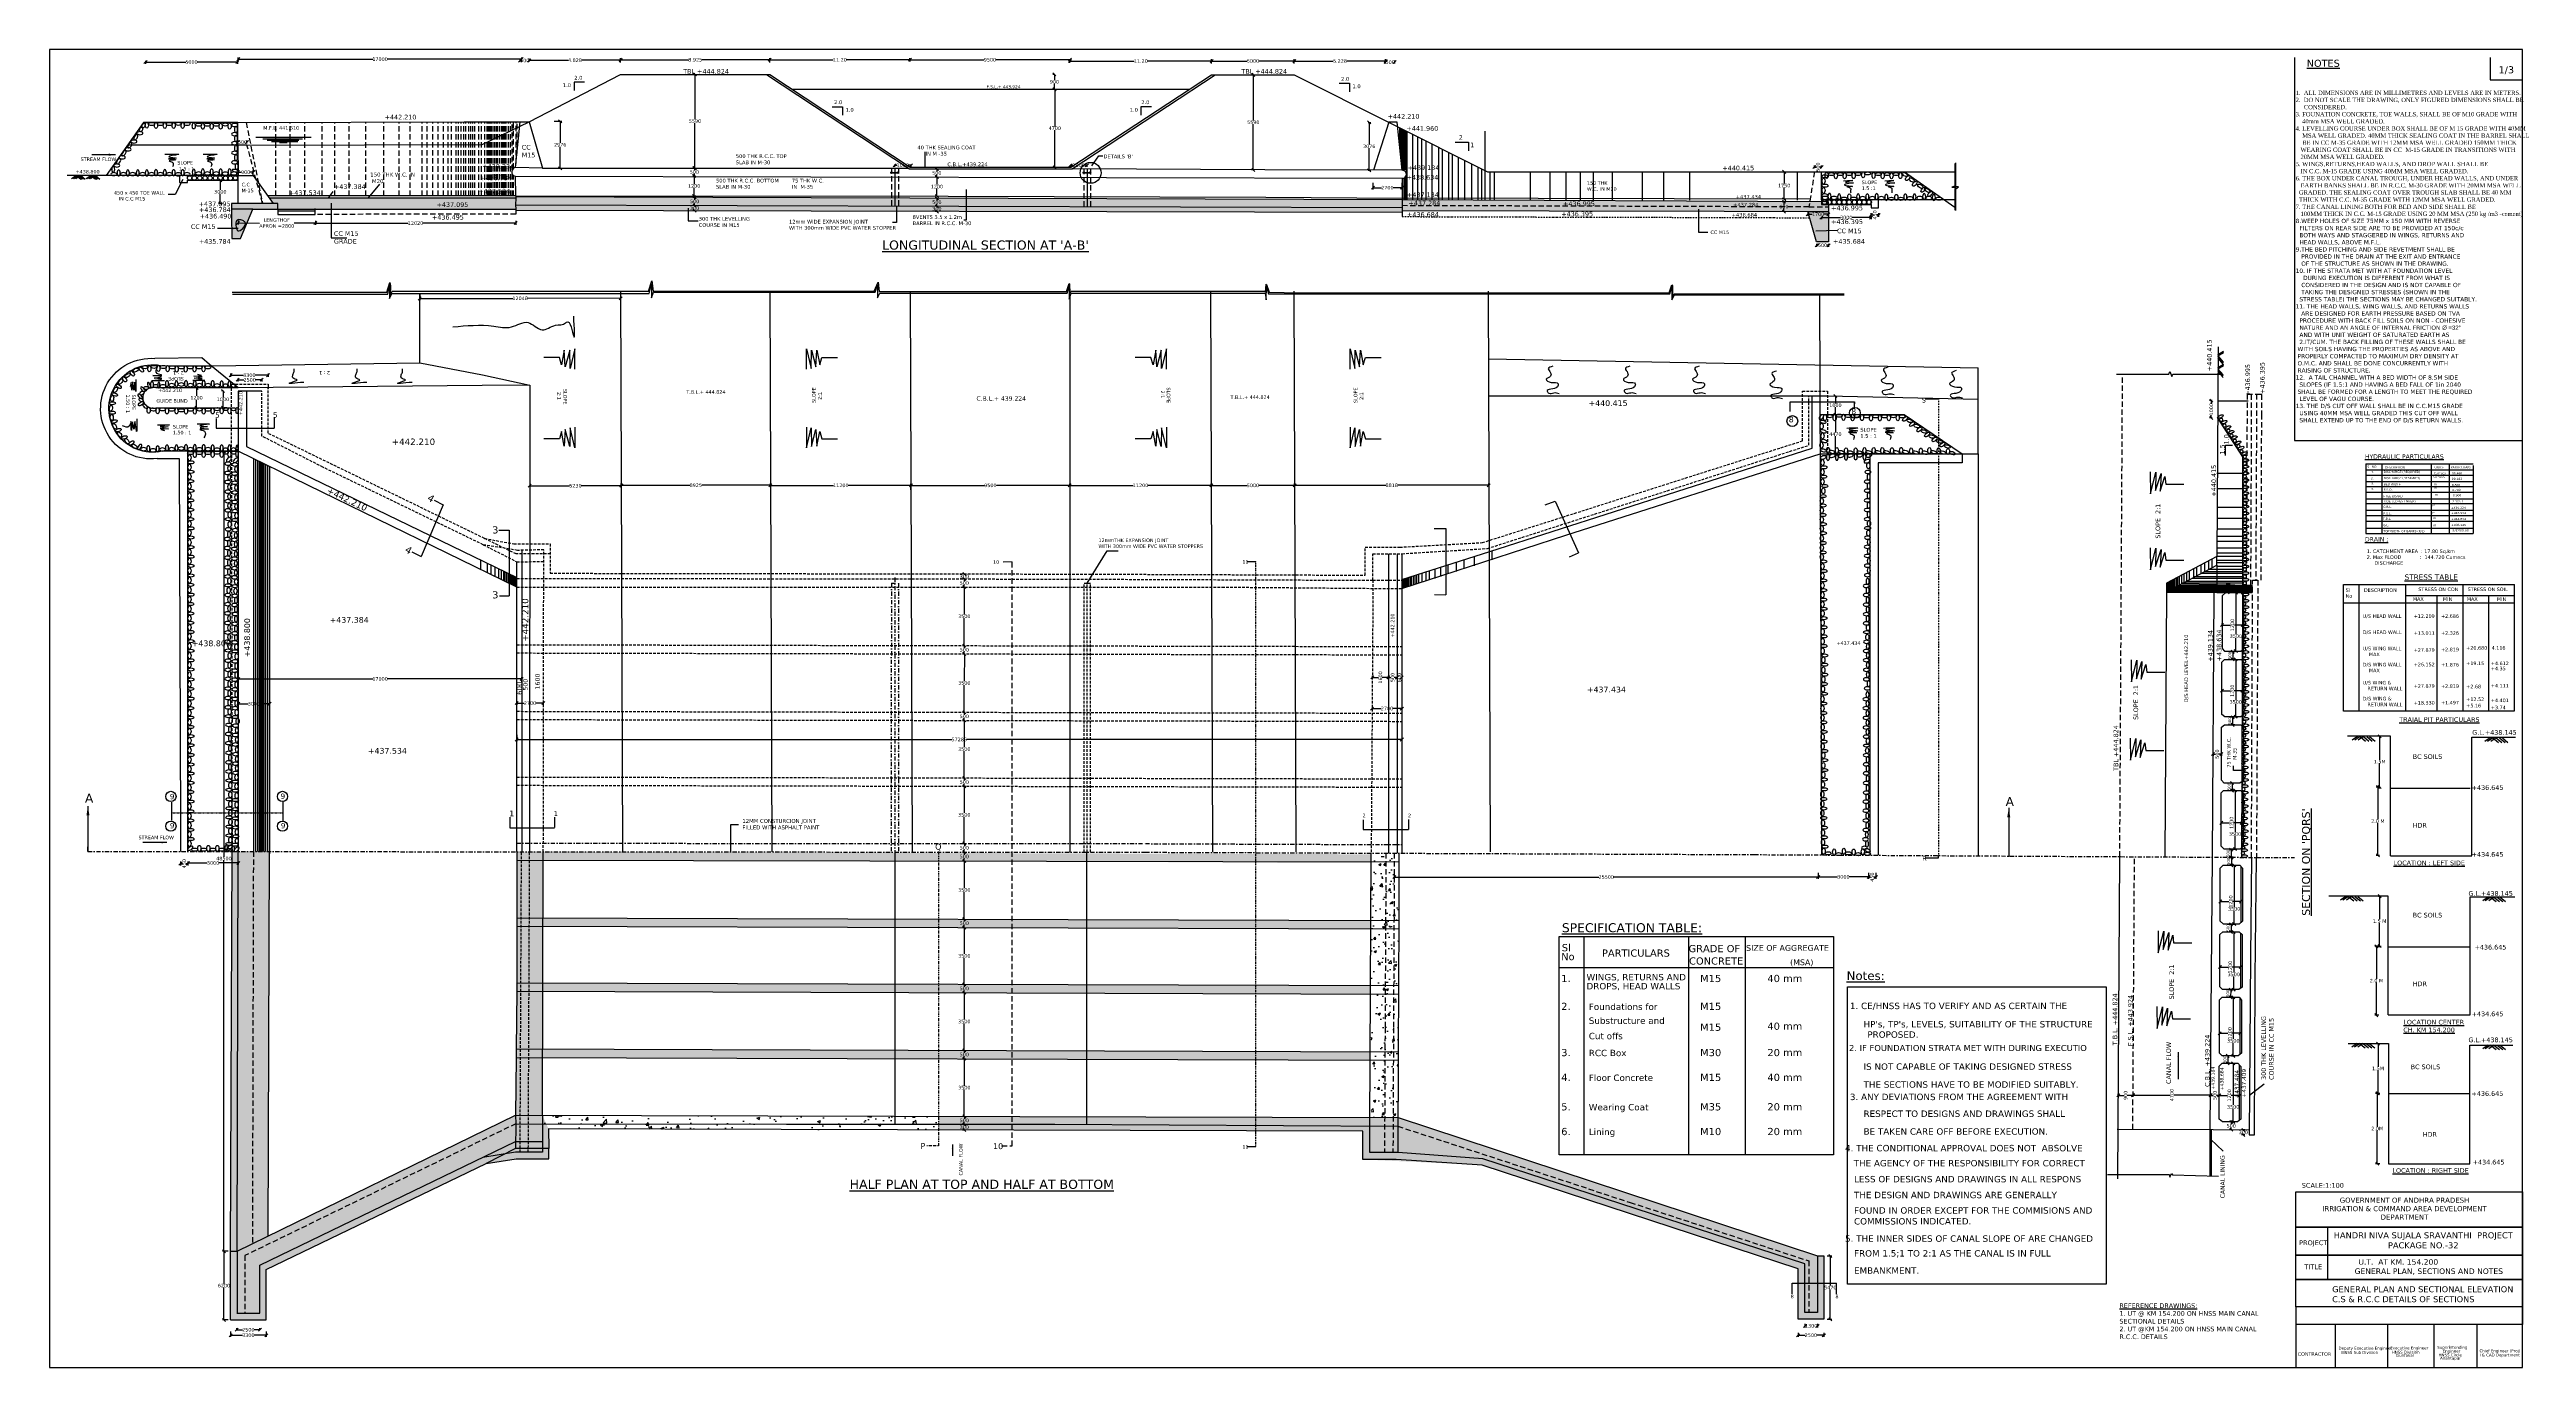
# Model space of a CAD drawing. Header units: inches. Extents: x 158 to 3095, y 377 to 1940.
import ezdxf

# ---------------------------------------------------------------- set-up
doc = ezdxf.new("R2010")
doc.units = ezdxf.units.IN
doc.header["$MEASUREMENT"] = 0
doc.linetypes.add('DASHDOT', pattern=[1, 0.5, -0.25, 0, -0.25])
doc.linetypes.add('HIDDEN', pattern=[9.525, 6.35, -3.175])
for name, color, linetype in [('DIMENSION', 7, 'Continuous'), ('DRAWING', 50, 'Continuous'), ('HATCH', 7, 'Continuous'), ('TEXT', 7, 'Continuous')]:
    doc.layers.add(name, color=color, linetype=linetype)
doc.styles.get("Standard").update_dxf_attribs({"font": 'verdana.ttf', "height": 4.1875})
doc.dimstyles.get("Standard").update_dxf_attribs({"dimtxt": 4.055, "dimasz": 3.625, "dimexe": 1.9925, "dimexo": 0.0625, "dimgap": 0.09, "dimtad": 0, "dimtih": 1, "dimtoh": 1, "dimdec": 0, "dimzin": 0, "dimdsep": 46, "dimtxsty": 'Standard', "dimblk": 'OBLIQUE', "dimcen": 0.09, "dimadec": 0, "dimazin": 0, "dimtfac": 1, "dimtdec": 0, "dimtofl": 0, "dimtmove": 0, "dimatfit": 3, "dimfxl": 1, "dimtolj": 1, "dimtzin": 0, "dimarcsym": 0})
pattern_1 = [(50, (0, 0), (28.6904, -2.51009), [3, -33]), (355, (0, 0), (-5.55005, 30.0877), [2.4, -26.4]), (100.4514, (2.39, -0.21), (23.14038, 27.57758), [2.5496, -28.04568]), (46.1842, (0, 8), (42.68964, -6.62076), [4.5, -49.5]), (96.6356, (3.557, 7.45), (37.3865, 38.9647), [3.8244, -42.0685]), (351.1842, (0, 8), (37.3865, 38.96474), [3.6, -39.6]), (21, (4, 6), (23.87628, -16.10476), [3, -33]), (326, (4, 6), (9.7326, 29.006), [2.4, -26.4]), (71.4514, (5.99, 4.658), (33.6089, 12.90122), [2.5496, -28.04568]), (37.5, (0, 0), (0.486394, 13.315754), [0, -26.08, 0, -26.8, 0, -26.5]), (7.5, (0, 0), (10.52278, 15.77647), [0, -15.28, 0, -25.48, 0, -10.1]), (327.5, (-8.92, 0), (21.352897, -0.902195), [0, -10, 0, -31.2, 0, -41.4]), (317.5, (-12.92, 0), (23.32745, 4.0042), [0, -13, 0, -20.72, 0, -29.4])]

# ---------------------------------------------------------------- blocks, each defined once
blk = doc.blocks.new('_Oblique')
at = {"color": 0, "linetype": 'ByBlock', "lineweight": -2}
blk.add_line((-0.5, -0.5), (0.5, 0.5), dxfattribs=at)
blk = doc.blocks.new('*D3')
at = {"layer": 'Defpoints', "color": 0, "transparency": 16777216}
for p in [(372.5, 1555.5), (417, 1555.5), (417, 1553.5)]:
    blk.add_point(p, dxfattribs=at)
at = {"layer": 'DIMENSION', "color": 0, "lineweight": -2, "transparency": 16777216}
for p, q in [((372.5, 1555.4), (372.5, 1551.5)), ((372.5, 1553.5), (387.8, 1553.5)), ((417, 1553.5), (401.7, 1553.5)), ((417, 1555.4), (417, 1551.5))]:
    blk.add_line(p, q, dxfattribs=at)
at = {"layer": 'DIMENSION', "color": 0, "lineweight": -2, "transparency": 16777216, "xscale": 3.625, "yscale": 3.625, "zscale": 3.625, "rotation": 180}
blk.add_blockref('_Oblique', (372.5, 1553.5), dxfattribs=at)
at = {"layer": 'DIMENSION', "color": 0, "lineweight": -2, "transparency": 16777216, "xscale": 3.625, "yscale": 3.625, "zscale": 3.625}
blk.add_blockref('_Oblique', (417, 1553.5), dxfattribs=at)
at = {"layer": 'DIMENSION', "color": 0, "transparency": 16777216, "insert": (394.8, 1553.5), "char_height": 4.19, "attachment_point": 5}
blk.add_mtext('\\A1;3300', dxfattribs=at)
blk = doc.blocks.new('*D4')
at = {"layer": 'Defpoints', "color": 0, "transparency": 16777216}
for p in [(381, 1549.5), (409.5, 1549.5), (409.5, 1548)]:
    blk.add_point(p, dxfattribs=at)
at = {"layer": 'DIMENSION', "color": 0, "lineweight": -2, "transparency": 16777216}
for p, q in [((381, 1549.4), (381, 1546)), ((381, 1548), (388.3, 1548)), ((409.5, 1548), (402.2, 1548)), ((409.5, 1549.4), (409.5, 1546))]:
    blk.add_line(p, q, dxfattribs=at)
at = {"layer": 'DIMENSION', "color": 0, "lineweight": -2, "transparency": 16777216, "xscale": 3.625, "yscale": 3.625, "zscale": 3.625, "rotation": 180}
blk.add_blockref('_Oblique', (381, 1548), dxfattribs=at)
at = {"layer": 'DIMENSION', "color": 0, "lineweight": -2, "transparency": 16777216, "xscale": 3.625, "yscale": 3.625, "zscale": 3.625}
blk.add_blockref('_Oblique', (409.5, 1548), dxfattribs=at)
at = {"layer": 'DIMENSION', "color": 0, "transparency": 16777216, "insert": (395.2, 1548), "char_height": 4.19, "attachment_point": 5}
blk.add_mtext('\\A1;2500', dxfattribs=at)
blk = doc.blocks.new('*D5')
at = {"layer": 'Defpoints', "color": 0, "transparency": 16777216}
for p in [(711.8, 1166.2), (743.4, 1166.2), (743.4, 1164.7)]:
    blk.add_point(p, dxfattribs=at)
at = {"layer": 'DIMENSION', "color": 0, "lineweight": -2, "transparency": 16777216}
for p, q in [((711.8, 1166.1), (711.8, 1162.7)), ((711.8, 1164.7), (720.6, 1164.7)), ((743.4, 1164.7), (734.6, 1164.7)), ((743.4, 1166.1), (743.4, 1162.7))]:
    blk.add_line(p, q, dxfattribs=at)
at = {"layer": 'DIMENSION', "color": 0, "lineweight": -2, "transparency": 16777216, "xscale": 3.625, "yscale": 3.625, "zscale": 3.625, "rotation": 180}
blk.add_blockref('_Oblique', (711.8, 1164.7), dxfattribs=at)
at = {"layer": 'DIMENSION', "color": 0, "lineweight": -2, "transparency": 16777216, "xscale": 3.625, "yscale": 3.625, "zscale": 3.625}
blk.add_blockref('_Oblique', (743.4, 1164.7), dxfattribs=at)
at = {"layer": 'DIMENSION', "color": 0, "transparency": 16777216, "insert": (727.6, 1164.7), "char_height": 4.19, "attachment_point": 5}
blk.add_mtext('\\A1;2700', dxfattribs=at)
blk = doc.blocks.new('*D6')
at = {"layer": 'Defpoints', "color": 0, "transparency": 16777216}
for p in [(381.7, 1167.8), (418.9, 1167.8), (418.9, 1163.9)]:
    blk.add_point(p, dxfattribs=at)
at = {"layer": 'DIMENSION', "color": 0, "lineweight": -2, "transparency": 16777216}
for p, q in [((381.7, 1167.8), (381.7, 1161.9)), ((381.7, 1163.9), (393.3, 1163.9)), ((418.9, 1163.9), (407.3, 1163.9)), ((418.9, 1167.8), (418.9, 1161.9))]:
    blk.add_line(p, q, dxfattribs=at)
at = {"layer": 'DIMENSION', "color": 0, "lineweight": -2, "transparency": 16777216, "xscale": 3.625, "yscale": 3.625, "zscale": 3.625, "rotation": 180}
blk.add_blockref('_Oblique', (381.7, 1163.9), dxfattribs=at)
at = {"layer": 'DIMENSION', "color": 0, "lineweight": -2, "transparency": 16777216, "xscale": 3.625, "yscale": 3.625, "zscale": 3.625}
blk.add_blockref('_Oblique', (418.9, 1163.9), dxfattribs=at)
at = {"layer": 'DIMENSION', "color": 0, "transparency": 16777216, "insert": (400.3, 1163.9), "char_height": 4.19, "attachment_point": 5}
blk.add_mtext('\\A1;3000', dxfattribs=at)
blk = doc.blocks.new('*D7')
at = {"layer": 'Defpoints', "color": 0, "transparency": 16777216}
for p in [(381.7, 1193.3), (381.7, 1189.9), (717.8, 1189.9)]:
    blk.add_point(p, dxfattribs=at)
at = {"layer": 'DIMENSION', "color": 0, "lineweight": -2, "transparency": 16777216}
for p, q in [((381.7, 1190), (381.7, 1195.3)), ((381.7, 1193.3), (541.1, 1193.3)), ((717.8, 1193.3), (558.4, 1193.3)), ((717.8, 1190), (717.8, 1195.3))]:
    blk.add_line(p, q, dxfattribs=at)
at = {"layer": 'DIMENSION', "color": 0, "lineweight": -2, "transparency": 16777216, "xscale": 3.625, "yscale": 3.625, "zscale": 3.625, "rotation": 180}
blk.add_blockref('_Oblique', (381.7, 1193.3), dxfattribs=at)
at = {"layer": 'DIMENSION', "color": 0, "lineweight": -2, "transparency": 16777216, "xscale": 3.625, "yscale": 3.625, "zscale": 3.625}
blk.add_blockref('_Oblique', (717.8, 1193.3), dxfattribs=at)
at = {"layer": 'DIMENSION', "color": 0, "transparency": 16777216, "insert": (549.8, 1193.3), "char_height": 4.19, "attachment_point": 5}
blk.add_mtext('\\A1;17000', dxfattribs=at)
blk = doc.blocks.new('*D8')
at = {"layer": 'Defpoints', "color": 0, "transparency": 16777216}
for p in [(313.2, 977), (321.9, 977), (321.9, 974.2)]:
    blk.add_point(p, dxfattribs=at)
at = {"layer": 'DIMENSION', "color": 0, "lineweight": -2, "transparency": 16777216}
for p, q in [((313.2, 976.9), (313.2, 972.2)), ((313.2, 974.2), (315.3, 974.2)), ((321.9, 974.2), (319.8, 974.2)), ((321.9, 976.9), (321.9, 972.2))]:
    blk.add_line(p, q, dxfattribs=at)
at = {"layer": 'DIMENSION', "color": 0, "lineweight": -2, "transparency": 16777216, "xscale": 3.625, "yscale": 3.625, "zscale": 3.625}
for p, rotation in [((313.2, 974.2), 179.9666723089948), ((321.9, 974.2), 359.9666723089948)]:
    blk.add_blockref('_Oblique', p, dxfattribs=dict(at, rotation=rotation))
at = {"layer": 'DIMENSION', "color": 0, "transparency": 16777216, "insert": (317.6, 974.2), "char_height": 4.19, "attachment_point": 5, "rotation": 90}
blk.add_mtext('\\A1;450', dxfattribs=at)
blk = doc.blocks.new('*D9')
at = {"layer": 'Defpoints', "color": 0, "transparency": 16777216}
for p in [(321.9, 977), (381.7, 976.9), (381.7, 975.1)]:
    blk.add_point(p, dxfattribs=at)
at = {"layer": 'DIMENSION', "color": 0, "lineweight": -2, "transparency": 16777216}
for p, q in [((321.9, 976.9), (321.9, 973.2)), ((321.9, 975.1), (344.8, 975.1)), ((381.7, 975.1), (358.8, 975.1)), ((381.7, 976.9), (381.7, 973.1))]:
    blk.add_line(p, q, dxfattribs=at)
at = {"layer": 'DIMENSION', "color": 0, "lineweight": -2, "transparency": 16777216, "xscale": 3.625, "yscale": 3.625, "zscale": 3.625}
for p, rotation in [((321.9, 975.1), 179.9401357411616), ((381.7, 975.1), 359.9401357411616)]:
    blk.add_blockref('_Oblique', p, dxfattribs=dict(at, rotation=rotation))
at = {"layer": 'DIMENSION', "color": 0, "transparency": 16777216, "insert": (351.8, 975.1), "char_height": 4.19, "attachment_point": 5}
blk.add_mtext('\\A1;3000', dxfattribs=at)
blk = doc.blocks.new('*D10')
at = {"layer": 'Defpoints', "color": 0, "transparency": 16777216}
for p in [(364.7, 1463.4), (367.2, 1463.4), (366, 514.6)]:
    blk.add_point(p, dxfattribs=at)
at = {"layer": 'DIMENSION', "color": 0, "lineweight": -2, "transparency": 16777216}
for p, q in [((367.1, 1463.4), (362.8, 1463.4)), ((364.7, 1463.4), (364.7, 982.5)), ((364.7, 514.6), (364.7, 978)), ((366, 514.6), (362.8, 514.6))]:
    blk.add_line(p, q, dxfattribs=at)
at = {"layer": 'DIMENSION', "color": 0, "lineweight": -2, "transparency": 16777216, "xscale": 3.625, "yscale": 3.625, "zscale": 3.625}
for p, rotation in [((364.7, 1463.4), 90), ((364.7, 514.6), 270)]:
    blk.add_blockref('_Oblique', p, dxfattribs=dict(at, rotation=rotation))
at = {"layer": 'DIMENSION', "color": 0, "transparency": 16777216, "insert": (364.7, 980.3), "char_height": 4.19, "attachment_point": 5}
blk.add_mtext('\\A1;48500', dxfattribs=at)
blk = doc.blocks.new('*D11')
at = {"layer": 'Defpoints', "color": 0, "transparency": 16777216}
for p in [(372.5, 419.7), (414.8, 419.7), (414.8, 415.1)]:
    blk.add_point(p, dxfattribs=at)
at = {"layer": 'DIMENSION', "color": 0, "lineweight": -2, "transparency": 16777216}
for p, q in [((372.5, 419.6), (372.5, 413.1)), ((372.5, 415.1), (386.7, 415.1)), ((414.8, 415.1), (400.6, 415.1)), ((414.8, 419.6), (414.8, 413.1))]:
    blk.add_line(p, q, dxfattribs=at)
at = {"layer": 'DIMENSION', "color": 0, "lineweight": -2, "transparency": 16777216, "xscale": 3.625, "yscale": 3.625, "zscale": 3.625, "rotation": 180}
blk.add_blockref('_Oblique', (372.5, 415.1), dxfattribs=at)
at = {"layer": 'DIMENSION', "color": 0, "lineweight": -2, "transparency": 16777216, "xscale": 3.625, "yscale": 3.625, "zscale": 3.625}
blk.add_blockref('_Oblique', (414.8, 415.1), dxfattribs=at)
at = {"layer": 'DIMENSION', "color": 0, "transparency": 16777216, "insert": (393.6, 415.1), "char_height": 4.19, "attachment_point": 5}
blk.add_mtext('\\A1;3300', dxfattribs=at)
blk = doc.blocks.new('*D12')
at = {"layer": 'Defpoints', "color": 0, "transparency": 16777216}
for p in [(369.5, 514.6), (364.7, 433.2), (369.5, 433.2)]:
    blk.add_point(p, dxfattribs=at)
at = {"layer": 'DIMENSION', "color": 0, "lineweight": -2, "transparency": 16777216}
for p, q in [((369.5, 514.6), (362.8, 514.6)), ((364.7, 514.6), (364.7, 476.2)), ((364.7, 433.2), (364.7, 471.6)), ((369.5, 433.2), (362.8, 433.2))]:
    blk.add_line(p, q, dxfattribs=at)
at = {"layer": 'DIMENSION', "color": 0, "lineweight": -2, "transparency": 16777216, "xscale": 3.625, "yscale": 3.625, "zscale": 3.625}
for p, rotation in [((364.7, 514.6), 90), ((364.7, 433.2), 270)]:
    blk.add_blockref('_Oblique', p, dxfattribs=dict(at, rotation=rotation))
at = {"layer": 'DIMENSION', "color": 0, "transparency": 16777216, "insert": (364.7, 473.9), "char_height": 4.19, "attachment_point": 5}
blk.add_mtext('\\A1;6200', dxfattribs=at)
blk = doc.blocks.new('*D13')
at = {"layer": 'Defpoints', "color": 0, "transparency": 16777216}
for p in [(379.8, 421.6), (407.4, 421.6), (407.4, 421.6)]:
    blk.add_point(p, dxfattribs=at)
at = {"layer": 'DIMENSION', "color": 0, "lineweight": -2, "transparency": 16777216}
for p, q in [((379.8, 421.6), (379.8, 423.5)), ((379.8, 421.6), (386.6, 421.6)), ((407.4, 421.6), (400.6, 421.6)), ((407.4, 421.6), (407.4, 423.5))]:
    blk.add_line(p, q, dxfattribs=at)
at = {"layer": 'DIMENSION', "color": 0, "lineweight": -2, "transparency": 16777216, "xscale": 3.625, "yscale": 3.625, "zscale": 3.625, "rotation": 180}
blk.add_blockref('_Oblique', (379.8, 421.6), dxfattribs=at)
at = {"layer": 'DIMENSION', "color": 0, "lineweight": -2, "transparency": 16777216, "xscale": 3.625, "yscale": 3.625, "zscale": 3.625}
blk.add_blockref('_Oblique', (407.4, 421.6), dxfattribs=at)
at = {"layer": 'DIMENSION', "color": 0, "transparency": 16777216, "insert": (393.6, 421.6), "char_height": 4.19, "attachment_point": 5}
blk.add_mtext('\\A1;2500', dxfattribs=at)
blk = doc.blocks.new('*D14')
at = {"layer": 'Defpoints', "color": 0, "transparency": 16777216}
for p in [(1242.6, 1317.8), (1242.6, 1311.9), (1242.6, 1311.9)]:
    blk.add_point(p, dxfattribs=at)
at = {"layer": 'DIMENSION', "color": 0, "lineweight": -2, "transparency": 16777216}
for p, q in [((1242.5, 1317.8), (1240.6, 1317.8)), ((1242.5, 1311.9), (1240.6, 1311.9)), ((1242.6, 1317.8), (1242.6, 1317.1)), ((1242.6, 1311.9), (1242.6, 1312.6))]:
    blk.add_line(p, q, dxfattribs=at)
at = {"layer": 'DIMENSION', "color": 0, "lineweight": -2, "transparency": 16777216, "xscale": 3.625, "yscale": 3.625, "zscale": 3.625}
for p, rotation in [((1242.6, 1317.8), 90), ((1242.6, 1311.9), 270)]:
    blk.add_blockref('_Oblique', p, dxfattribs=dict(at, rotation=rotation))
at = {"layer": 'DIMENSION', "color": 0, "transparency": 16777216, "insert": (1242.6, 1314.8), "char_height": 4.19, "attachment_point": 5}
blk.add_mtext('\\A1;300', dxfattribs=at)
blk = doc.blocks.new('*D15')
at = {"layer": 'Defpoints', "color": 0, "transparency": 16777216}
for p in [(1242.6, 1311.9), (1242.6, 1302.2), (1242.6, 1302.2)]:
    blk.add_point(p, dxfattribs=at)
at = {"layer": 'DIMENSION', "color": 0, "lineweight": -2, "transparency": 16777216}
for p, q in [((1242.5, 1311.9), (1240.6, 1311.9)), ((1242.5, 1302.2), (1240.6, 1302.2)), ((1242.6, 1311.9), (1242.6, 1309.3)), ((1242.6, 1302.2), (1242.6, 1304.7))]:
    blk.add_line(p, q, dxfattribs=at)
at = {"layer": 'DIMENSION', "color": 0, "lineweight": -2, "transparency": 16777216, "xscale": 3.625, "yscale": 3.625, "zscale": 3.625}
for p, rotation in [((1242.6, 1311.9), 90), ((1242.6, 1302.2), 270)]:
    blk.add_blockref('_Oblique', p, dxfattribs=dict(at, rotation=rotation))
at = {"layer": 'DIMENSION', "color": 0, "transparency": 16777216, "insert": (1242.6, 1307), "char_height": 4.19, "attachment_point": 5}
blk.add_mtext('\\A1;500', dxfattribs=at)
blk = doc.blocks.new('*D16')
at = {"layer": 'Defpoints', "color": 0, "transparency": 16777216}
for p in [(1242.6, 1302.2), (1242.6, 1232.8), (1242.6, 1232.8)]:
    blk.add_point(p, dxfattribs=at)
at = {"layer": 'DIMENSION', "color": 0, "lineweight": -2, "transparency": 16777216}
for p, q in [((1242.5, 1302.2), (1240.6, 1302.2)), ((1242.6, 1302.2), (1242.6, 1269.7)), ((1242.6, 1232.8), (1242.6, 1265.2)), ((1242.5, 1232.8), (1240.6, 1232.8))]:
    blk.add_line(p, q, dxfattribs=at)
at = {"layer": 'DIMENSION', "color": 0, "lineweight": -2, "transparency": 16777216, "xscale": 3.625, "yscale": 3.625, "zscale": 3.625}
for p, rotation in [((1242.6, 1302.2), 90), ((1242.6, 1232.8), 270)]:
    blk.add_blockref('_Oblique', p, dxfattribs=dict(at, rotation=rotation))
at = {"layer": 'DIMENSION', "color": 0, "transparency": 16777216, "insert": (1242.6, 1267.5), "char_height": 4.19, "attachment_point": 5}
blk.add_mtext('\\A1;3500', dxfattribs=at)
blk = doc.blocks.new('*D17')
at = {"layer": 'Defpoints', "color": 0, "transparency": 16777216}
for p in [(1242.6, 1232.8), (1242.6, 1223.1), (1242.6, 1223.1)]:
    blk.add_point(p, dxfattribs=at)
at = {"layer": 'DIMENSION', "color": 0, "lineweight": -2, "transparency": 16777216}
for p, q in [((1242.5, 1232.8), (1240.6, 1232.8)), ((1242.5, 1223.1), (1240.6, 1223.1)), ((1242.6, 1232.8), (1242.6, 1230.2)), ((1242.6, 1223.1), (1242.6, 1225.6))]:
    blk.add_line(p, q, dxfattribs=at)
at = {"layer": 'DIMENSION', "color": 0, "lineweight": -2, "transparency": 16777216, "xscale": 3.625, "yscale": 3.625, "zscale": 3.625}
for p, rotation in [((1242.6, 1232.8), 90), ((1242.6, 1223.1), 270)]:
    blk.add_blockref('_Oblique', p, dxfattribs=dict(at, rotation=rotation))
at = {"layer": 'DIMENSION', "color": 0, "transparency": 16777216, "insert": (1242.6, 1227.9), "char_height": 4.19, "attachment_point": 5}
blk.add_mtext('\\A1;500', dxfattribs=at)
blk = doc.blocks.new('*D18')
at = {"layer": 'Defpoints', "color": 0, "transparency": 16777216}
for p in [(1242.7, 1223), (1242.6, 1153.8), (1242.6, 1153.8)]:
    blk.add_point(p, dxfattribs=at)
at = {"layer": 'DIMENSION', "color": 0, "lineweight": -2, "transparency": 16777216}
for p, q in [((1242.6, 1223), (1240.7, 1223)), ((1242.7, 1223), (1242.6, 1190.7)), ((1242.6, 1153.8), (1242.6, 1186.1)), ((1242.5, 1153.8), (1240.6, 1153.8))]:
    blk.add_line(p, q, dxfattribs=at)
at = {"layer": 'DIMENSION', "color": 0, "lineweight": -2, "transparency": 16777216, "xscale": 3.625, "yscale": 3.625, "zscale": 3.625}
for p, rotation in [((1242.7, 1223), 89.96162607761813), ((1242.6, 1153.8), 269.9616260776181)]:
    blk.add_blockref('_Oblique', p, dxfattribs=dict(at, rotation=rotation))
at = {"layer": 'DIMENSION', "color": 0, "transparency": 16777216, "insert": (1242.6, 1188.4), "char_height": 4.19, "attachment_point": 5}
blk.add_mtext('\\A1;3500', dxfattribs=at)
blk = doc.blocks.new('*D19')
at = {"layer": 'Defpoints', "color": 0, "transparency": 16777216}
for p in [(1242.6, 1153.8), (1242.6, 1144.1), (1242.6, 1144.1)]:
    blk.add_point(p, dxfattribs=at)
at = {"layer": 'DIMENSION', "color": 0, "lineweight": -2, "transparency": 16777216}
for p, q in [((1242.5, 1153.8), (1240.6, 1153.8)), ((1242.6, 1153.8), (1242.6, 1151.2)), ((1242.6, 1144.1), (1242.6, 1146.7)), ((1242.5, 1144.1), (1240.6, 1144.1))]:
    blk.add_line(p, q, dxfattribs=at)
at = {"layer": 'DIMENSION', "color": 0, "lineweight": -2, "transparency": 16777216, "xscale": 3.625, "yscale": 3.625, "zscale": 3.625}
for p, rotation in [((1242.6, 1153.8), 90), ((1242.6, 1144.1), 270)]:
    blk.add_blockref('_Oblique', p, dxfattribs=dict(at, rotation=rotation))
at = {"layer": 'DIMENSION', "color": 0, "transparency": 16777216, "insert": (1242.6, 1148.9), "char_height": 4.19, "attachment_point": 5}
blk.add_mtext('\\A1;500', dxfattribs=at)
blk = doc.blocks.new('*D20')
at = {"layer": 'Defpoints', "color": 0, "transparency": 16777216}
for p in [(711.8, 1127), (1761.4, 1127), (1761.4, 1121.5)]:
    blk.add_point(p, dxfattribs=at)
at = {"layer": 'DIMENSION', "color": 0, "lineweight": -2, "transparency": 16777216}
for p, q in [((711.8, 1126.9), (711.8, 1119.5)), ((711.8, 1121.5), (1227.8, 1121.5)), ((1761.4, 1121.5), (1245.4, 1121.5)), ((1761.4, 1126.9), (1761.4, 1119.5))]:
    blk.add_line(p, q, dxfattribs=at)
at = {"layer": 'DIMENSION', "color": 0, "lineweight": -2, "transparency": 16777216, "xscale": 3.625, "yscale": 3.625, "zscale": 3.625, "rotation": 180}
blk.add_blockref('_Oblique', (711.8, 1121.5), dxfattribs=at)
at = {"layer": 'DIMENSION', "color": 0, "lineweight": -2, "transparency": 16777216, "xscale": 3.625, "yscale": 3.625, "zscale": 3.625}
blk.add_blockref('_Oblique', (1761.4, 1121.5), dxfattribs=at)
at = {"layer": 'DIMENSION', "color": 0, "transparency": 16777216, "insert": (1236.6, 1121.5), "char_height": 4.19, "attachment_point": 5}
blk.add_mtext('\\A1;57285', dxfattribs=at)
blk = doc.blocks.new('*D21')
at = {"layer": 'Defpoints', "color": 0, "transparency": 16777216}
for p in [(1242.6, 1144.1), (1242.6, 1075.9), (1242.6, 1075.9)]:
    blk.add_point(p, dxfattribs=at)
at = {"layer": 'DIMENSION', "color": 0, "lineweight": -2, "transparency": 16777216}
for p, q in [((1242.5, 1144.1), (1240.6, 1144.1)), ((1242.6, 1144.1), (1242.6, 1112.2)), ((1242.6, 1075.9), (1242.6, 1107.7)), ((1242.5, 1075.9), (1240.6, 1075.9))]:
    blk.add_line(p, q, dxfattribs=at)
at = {"layer": 'DIMENSION', "color": 0, "lineweight": -2, "transparency": 16777216, "xscale": 3.625, "yscale": 3.625, "zscale": 3.625}
for p, rotation in [((1242.6, 1144.1), 90), ((1242.6, 1075.9), 270)]:
    blk.add_blockref('_Oblique', p, dxfattribs=dict(at, rotation=rotation))
at = {"layer": 'DIMENSION', "color": 0, "transparency": 16777216, "insert": (1242.6, 1110), "char_height": 4.19, "attachment_point": 5}
blk.add_mtext('\\A1;3500', dxfattribs=at)
blk = doc.blocks.new('*D22')
at = {"layer": 'Defpoints', "color": 0, "transparency": 16777216}
for p in [(1242.6, 1075.9), (1242.6, 1066.1), (1242.6, 1066.1)]:
    blk.add_point(p, dxfattribs=at)
at = {"layer": 'DIMENSION', "color": 0, "lineweight": -2, "transparency": 16777216}
for p, q in [((1242.5, 1075.9), (1240.6, 1075.9)), ((1242.5, 1066.1), (1240.6, 1066.1)), ((1242.6, 1075.9), (1242.6, 1073.3)), ((1242.6, 1066.1), (1242.6, 1068.7))]:
    blk.add_line(p, q, dxfattribs=at)
at = {"layer": 'DIMENSION', "color": 0, "lineweight": -2, "transparency": 16777216, "xscale": 3.625, "yscale": 3.625, "zscale": 3.625}
for p, rotation in [((1242.6, 1075.9), 90), ((1242.6, 1066.1), 270)]:
    blk.add_blockref('_Oblique', p, dxfattribs=dict(at, rotation=rotation))
at = {"layer": 'DIMENSION', "color": 0, "transparency": 16777216, "insert": (1242.6, 1071), "char_height": 4.19, "attachment_point": 5}
blk.add_mtext('\\A1;500', dxfattribs=at)
blk = doc.blocks.new('*D23')
at = {"layer": 'Defpoints', "color": 0, "transparency": 16777216}
for p in [(1242.5, 1066.1), (1242.6, 998.2), (1242.6, 998.2)]:
    blk.add_point(p, dxfattribs=at)
at = {"layer": 'DIMENSION', "color": 0, "lineweight": -2, "transparency": 16777216}
for p, q in [((1242.5, 1066.1), (1242.6, 1034.4)), ((1242.6, 1066.1), (1244.5, 1066.1)), ((1242.6, 998.2), (1242.6, 1029.9)), ((1242.7, 998.2), (1244.6, 998.2))]:
    blk.add_line(p, q, dxfattribs=at)
at = {"layer": 'DIMENSION', "color": 0, "lineweight": -2, "transparency": 16777216, "xscale": 3.625, "yscale": 3.625, "zscale": 3.625}
for p, rotation in [((1242.5, 1066.1), 90.05269381106831), ((1242.6, 998.2), 270.0526938110683)]:
    blk.add_blockref('_Oblique', p, dxfattribs=dict(at, rotation=rotation))
at = {"layer": 'DIMENSION', "color": 0, "transparency": 16777216, "insert": (1242.6, 1032.2), "char_height": 4.19, "attachment_point": 5}
blk.add_mtext('\\A1;3500', dxfattribs=at)
blk = doc.blocks.new('*D24')
at = {"layer": 'Defpoints', "color": 0, "transparency": 16777216}
for p in [(1242.6, 988), (1242.6, 988), (1242.7, 998.2)]:
    blk.add_point(p, dxfattribs=at)
at = {"layer": 'DIMENSION', "color": 0, "lineweight": -2, "transparency": 16777216}
for p, q in [((1242.5, 988), (1240.6, 988)), ((1242.6, 998.2), (1240.7, 998.2)), ((1242.6, 988), (1242.6, 990.8)), ((1242.7, 998.2), (1242.7, 995.4))]:
    blk.add_line(p, q, dxfattribs=at)
at = {"layer": 'DIMENSION', "color": 0, "lineweight": -2, "transparency": 16777216, "xscale": 3.625, "yscale": 3.625, "zscale": 3.625}
for p, rotation in [((1242.7, 998.2), 89.64787760431106), ((1242.6, 988), 269.647877604311)]:
    blk.add_blockref('_Oblique', p, dxfattribs=dict(at, rotation=rotation))
at = {"layer": 'DIMENSION', "color": 0, "transparency": 16777216, "insert": (1242.6, 993.1), "char_height": 4.19, "attachment_point": 5}
blk.add_mtext('\\A1;500', dxfattribs=at)
blk = doc.blocks.new('*D25')
at = {"layer": 'Defpoints', "color": 0, "transparency": 16777216}
for p in [(1242.5, 977.4), (1242.5, 977.4), (1242.6, 988)]:
    blk.add_point(p, dxfattribs=at)
at = {"layer": 'DIMENSION', "color": 0, "lineweight": -2, "transparency": 16777216}
for p, q in [((1242.5, 977.4), (1240.5, 977.5)), ((1242.5, 988), (1240.6, 988)), ((1242.5, 977.4), (1242.6, 980.5)), ((1242.6, 988), (1242.6, 985))]:
    blk.add_line(p, q, dxfattribs=at)
at = {"layer": 'DIMENSION', "color": 0, "lineweight": -2, "transparency": 16777216, "xscale": 3.625, "yscale": 3.625, "zscale": 3.625}
for p, rotation in [((1242.5, 977.4), 269.6478776043109), ((1242.6, 988), 89.6478776043109)]:
    blk.add_blockref('_Oblique', p, dxfattribs=dict(at, rotation=rotation))
at = {"layer": 'DIMENSION', "color": 0, "transparency": 16777216, "insert": (1242.6, 982.7), "char_height": 4.19, "attachment_point": 5}
blk.add_mtext('\\A1;500', dxfattribs=at)
blk = doc.blocks.new('*D26')
at = {"layer": 'Defpoints', "color": 0, "transparency": 16777216}
for p in [(1242.6, 977.4), (1242.6, 908.6), (1242.6, 908.6)]:
    blk.add_point(p, dxfattribs=at)
at = {"layer": 'DIMENSION', "color": 0, "lineweight": -2, "transparency": 16777216}
for p, q in [((1242.5, 977.4), (1240.6, 977.4)), ((1242.6, 977.4), (1242.6, 945.3)), ((1242.6, 908.6), (1242.6, 940.7)), ((1242.5, 908.6), (1240.6, 908.6))]:
    blk.add_line(p, q, dxfattribs=at)
at = {"layer": 'DIMENSION', "color": 0, "lineweight": -2, "transparency": 16777216, "xscale": 3.625, "yscale": 3.625, "zscale": 3.625}
for p, rotation in [((1242.6, 977.4), 90), ((1242.6, 908.6), 270)]:
    blk.add_blockref('_Oblique', p, dxfattribs=dict(at, rotation=rotation))
at = {"layer": 'DIMENSION', "color": 0, "transparency": 16777216, "insert": (1242.6, 943), "char_height": 4.19, "attachment_point": 5}
blk.add_mtext('\\A1;3500', dxfattribs=at)
blk = doc.blocks.new('*D27')
at = {"layer": 'Defpoints', "color": 0, "transparency": 16777216}
for p in [(1242.5, 898.6), (1242.5, 898.6), (1242.6, 908.6)]:
    blk.add_point(p, dxfattribs=at)
at = {"layer": 'DIMENSION', "color": 0, "lineweight": -2, "transparency": 16777216}
for p, q in [((1242.5, 908.6), (1240.6, 908.6)), ((1242.5, 898.6), (1240.6, 898.6)), ((1242.5, 898.6), (1242.6, 901.3)), ((1242.6, 908.6), (1242.6, 905.9))]:
    blk.add_line(p, q, dxfattribs=at)
at = {"layer": 'DIMENSION', "color": 0, "lineweight": -2, "transparency": 16777216, "xscale": 3.625, "yscale": 3.625, "zscale": 3.625}
for p, rotation in [((1242.5, 898.6), 269.6478776043104), ((1242.6, 908.6), 89.64787760431034)]:
    blk.add_blockref('_Oblique', p, dxfattribs=dict(at, rotation=rotation))
at = {"layer": 'DIMENSION', "color": 0, "transparency": 16777216, "insert": (1242.6, 903.6), "char_height": 4.19, "attachment_point": 5}
blk.add_mtext('\\A1;500', dxfattribs=at)
blk = doc.blocks.new('*D28')
at = {"layer": 'Defpoints', "color": 0, "transparency": 16777216}
for p in [(1242.6, 898.5), (1242.6, 831.3), (1242.6, 831.3)]:
    blk.add_point(p, dxfattribs=at)
at = {"layer": 'DIMENSION', "color": 0, "lineweight": -2, "transparency": 16777216}
for p, q in [((1242.5, 898.5), (1240.6, 898.5)), ((1242.6, 898.5), (1242.6, 867.2)), ((1242.6, 831.3), (1242.6, 862.6)), ((1242.5, 831.3), (1240.6, 831.3))]:
    blk.add_line(p, q, dxfattribs=at)
at = {"layer": 'DIMENSION', "color": 0, "lineweight": -2, "transparency": 16777216, "xscale": 3.625, "yscale": 3.625, "zscale": 3.625}
for p, rotation in [((1242.6, 898.5), 90), ((1242.6, 831.3), 270)]:
    blk.add_blockref('_Oblique', p, dxfattribs=dict(at, rotation=rotation))
at = {"layer": 'DIMENSION', "color": 0, "transparency": 16777216, "insert": (1242.6, 864.9), "char_height": 4.19, "attachment_point": 5}
blk.add_mtext('\\A1;3500', dxfattribs=at)
blk = doc.blocks.new('*D29')
at = {"layer": 'Defpoints', "color": 0, "transparency": 16777216}
for p in [(1242.6, 831.3), (1242.6, 821.2), (1242.6, 821.2)]:
    blk.add_point(p, dxfattribs=at)
at = {"layer": 'DIMENSION', "color": 0, "lineweight": -2, "transparency": 16777216}
for p, q in [((1242.5, 831.3), (1240.6, 831.3)), ((1242.6, 831.3), (1242.6, 828.5)), ((1242.6, 821.2), (1242.6, 824)), ((1242.5, 821.2), (1240.6, 821.2))]:
    blk.add_line(p, q, dxfattribs=at)
at = {"layer": 'DIMENSION', "color": 0, "lineweight": -2, "transparency": 16777216, "xscale": 3.625, "yscale": 3.625, "zscale": 3.625}
for p, rotation in [((1242.6, 831.3), 90), ((1242.6, 821.2), 270)]:
    blk.add_blockref('_Oblique', p, dxfattribs=dict(at, rotation=rotation))
at = {"layer": 'DIMENSION', "color": 0, "transparency": 16777216, "insert": (1242.6, 826.3), "char_height": 4.19, "attachment_point": 5}
blk.add_mtext('\\A1;500', dxfattribs=at)
blk = doc.blocks.new('*D30')
at = {"layer": 'Defpoints', "color": 0, "transparency": 16777216}
for p in [(1242.5, 821.2), (1242.6, 752.9), (1242.6, 752.9)]:
    blk.add_point(p, dxfattribs=at)
at = {"layer": 'DIMENSION', "color": 0, "lineweight": -2, "transparency": 16777216}
for p, q in [((1242.5, 821.2), (1240.6, 821.2)), ((1242.5, 821.2), (1242.6, 789.4)), ((1242.6, 752.9), (1242.6, 784.8)), ((1242.5, 752.9), (1240.6, 752.9))]:
    blk.add_line(p, q, dxfattribs=at)
at = {"layer": 'DIMENSION', "color": 0, "lineweight": -2, "transparency": 16777216, "xscale": 3.625, "yscale": 3.625, "zscale": 3.625}
for p, rotation in [((1242.5, 821.2), 90.05240553688925), ((1242.6, 752.9), 270.0524055368892)]:
    blk.add_blockref('_Oblique', p, dxfattribs=dict(at, rotation=rotation))
at = {"layer": 'DIMENSION', "color": 0, "transparency": 16777216, "insert": (1242.6, 787.1), "char_height": 4.19, "attachment_point": 5}
blk.add_mtext('\\A1;3500', dxfattribs=at)
blk = doc.blocks.new('*D31')
at = {"layer": 'Defpoints', "color": 0, "transparency": 16777216}
for p in [(1242.6, 752.9), (1242.6, 742.9), (1242.6, 742.9)]:
    blk.add_point(p, dxfattribs=at)
at = {"layer": 'DIMENSION', "color": 0, "lineweight": -2, "transparency": 16777216}
for p, q in [((1242.5, 752.9), (1240.6, 752.9)), ((1242.5, 742.9), (1240.6, 742.9)), ((1242.6, 752.9), (1242.6, 750.2)), ((1242.6, 742.9), (1242.6, 745.6))]:
    blk.add_line(p, q, dxfattribs=at)
at = {"layer": 'DIMENSION', "color": 0, "lineweight": -2, "transparency": 16777216, "xscale": 3.625, "yscale": 3.625, "zscale": 3.625}
for p, rotation in [((1242.6, 752.9), 90), ((1242.6, 742.9), 270)]:
    blk.add_blockref('_Oblique', p, dxfattribs=dict(at, rotation=rotation))
at = {"layer": 'DIMENSION', "color": 0, "transparency": 16777216, "insert": (1242.6, 747.9), "char_height": 4.19, "attachment_point": 5}
blk.add_mtext('\\A1;500', dxfattribs=at)
blk = doc.blocks.new('*D32')
at = {"layer": 'Defpoints', "color": 0, "transparency": 16777216}
for p in [(1242.5, 742.9), (1242.6, 674.5), (1242.6, 674.5)]:
    blk.add_point(p, dxfattribs=at)
at = {"layer": 'DIMENSION', "color": 0, "lineweight": -2, "transparency": 16777216}
for p, q in [((1242.5, 742.9), (1242.6, 710.9)), ((1242.6, 742.9), (1244.5, 742.9)), ((1242.6, 674.5), (1242.6, 706.4)), ((1242.7, 674.5), (1244.6, 674.5))]:
    blk.add_line(p, q, dxfattribs=at)
at = {"layer": 'DIMENSION', "color": 0, "lineweight": -2, "transparency": 16777216, "xscale": 3.625, "yscale": 3.625, "zscale": 3.625}
for p, rotation in [((1242.5, 742.9), 90.05232758573952), ((1242.6, 674.5), 270.0523275857395)]:
    blk.add_blockref('_Oblique', p, dxfattribs=dict(at, rotation=rotation))
at = {"layer": 'DIMENSION', "color": 0, "transparency": 16777216, "insert": (1242.6, 708.7), "char_height": 4.19, "attachment_point": 5}
blk.add_mtext('\\A1;3500', dxfattribs=at)
blk = doc.blocks.new('*D33')
at = {"layer": 'Defpoints', "color": 0, "transparency": 16777216}
for p in [(1242.6, 665.2), (1242.6, 665.2), (1242.7, 674.5)]:
    blk.add_point(p, dxfattribs=at)
at = {"layer": 'DIMENSION', "color": 0, "lineweight": -2, "transparency": 16777216}
for p, q in [((1242.6, 665.2), (1242.6, 667.6)), ((1242.7, 674.5), (1244.7, 674.4)), ((1242.7, 674.5), (1242.7, 672.1)), ((1242.7, 665.2), (1244.6, 665.2))]:
    blk.add_line(p, q, dxfattribs=at)
at = {"layer": 'DIMENSION', "color": 0, "lineweight": -2, "transparency": 16777216, "xscale": 3.625, "yscale": 3.625, "zscale": 3.625}
for p, rotation in [((1242.7, 674.5), 89.6129988911594), ((1242.6, 665.2), 269.6129988911595)]:
    blk.add_blockref('_Oblique', p, dxfattribs=dict(at, rotation=rotation))
at = {"layer": 'DIMENSION', "color": 0, "transparency": 16777216, "insert": (1242.6, 669.8), "char_height": 4.19, "attachment_point": 5}
blk.add_mtext('\\A1;500', dxfattribs=at)
blk = doc.blocks.new('*D34')
at = {"layer": 'Defpoints', "color": 0, "transparency": 16777216}
for p in [(1242.6, 665.2), (1242.6, 658.4), (1242.6, 658.4)]:
    blk.add_point(p, dxfattribs=at)
at = {"layer": 'DIMENSION', "color": 0, "lineweight": -2, "transparency": 16777216}
for p, q in [((1242.5, 665.2), (1240.6, 665.2)), ((1242.5, 658.4), (1240.6, 658.4)), ((1242.6, 665.2), (1242.6, 664.1)), ((1242.6, 658.4), (1242.6, 659.5))]:
    blk.add_line(p, q, dxfattribs=at)
at = {"layer": 'DIMENSION', "color": 0, "lineweight": -2, "transparency": 16777216, "xscale": 3.625, "yscale": 3.625, "zscale": 3.625}
for p, rotation in [((1242.6, 665.2), 90), ((1242.6, 658.4), 270)]:
    blk.add_blockref('_Oblique', p, dxfattribs=dict(at, rotation=rotation))
at = {"layer": 'DIMENSION', "color": 0, "transparency": 16777216, "insert": (1242.6, 661.8), "char_height": 4.19, "attachment_point": 5}
blk.add_mtext('\\A1;300', dxfattribs=at)
blk = doc.blocks.new('*D35')
at = {"layer": 'Defpoints', "color": 0, "transparency": 16777216}
for p in [(2265.6, 509.2), (2265.6, 434), (2269.5, 434)]:
    blk.add_point(p, dxfattribs=at)
at = {"layer": 'DIMENSION', "color": 0, "lineweight": -2, "transparency": 16777216}
for p, q in [((2265.7, 509.2), (2271.5, 509.2)), ((2269.5, 509.2), (2269.5, 473.9)), ((2269.5, 434), (2269.5, 469.3)), ((2265.7, 434), (2271.5, 434))]:
    blk.add_line(p, q, dxfattribs=at)
at = {"layer": 'DIMENSION', "color": 0, "lineweight": -2, "transparency": 16777216, "xscale": 3.625, "yscale": 3.625, "zscale": 3.625}
for p, rotation in [((2269.5, 509.2), 90), ((2269.5, 434), 270)]:
    blk.add_blockref('_Oblique', p, dxfattribs=dict(at, rotation=rotation))
at = {"layer": 'DIMENSION', "color": 0, "transparency": 16777216, "insert": (2269.5, 471.6), "char_height": 4.19, "attachment_point": 5}
blk.add_mtext('\\A1;5470', dxfattribs=at)
blk = doc.blocks.new('*D36')
at = {"layer": 'Defpoints', "color": 0, "transparency": 16777216}
for p in [(2231.3, 418), (2261.8, 418), (2261.8, 415.1)]:
    blk.add_point(p, dxfattribs=at)
at = {"layer": 'DIMENSION', "color": 0, "lineweight": -2, "transparency": 16777216}
for p, q in [((2231.3, 417.9), (2231.3, 413.1)), ((2231.3, 415.1), (2239.5, 415.1)), ((2261.8, 415.1), (2253.5, 415.1)), ((2261.8, 417.9), (2261.8, 413.1))]:
    blk.add_line(p, q, dxfattribs=at)
at = {"layer": 'DIMENSION', "color": 0, "lineweight": -2, "transparency": 16777216, "xscale": 3.625, "yscale": 3.625, "zscale": 3.625, "rotation": 180}
blk.add_blockref('_Oblique', (2231.3, 415.1), dxfattribs=at)
at = {"layer": 'DIMENSION', "color": 0, "lineweight": -2, "transparency": 16777216, "xscale": 3.625, "yscale": 3.625, "zscale": 3.625}
blk.add_blockref('_Oblique', (2261.8, 415.1), dxfattribs=at)
at = {"layer": 'DIMENSION', "color": 0, "transparency": 16777216, "insert": (2246.5, 415.1), "char_height": 4.19, "attachment_point": 5}
blk.add_mtext('\\A1;2500', dxfattribs=at)
blk = doc.blocks.new('*D37')
at = {"layer": 'Defpoints', "color": 0, "transparency": 16777216}
for p in [(2239.4, 428.7), (2254.3, 428.7), (2254.3, 426.2)]:
    blk.add_point(p, dxfattribs=at)
at = {"layer": 'DIMENSION', "color": 0, "lineweight": -2, "transparency": 16777216}
for p, q in [((2239.4, 428.7), (2239.4, 424.2)), ((2239.4, 426.2), (2240, 426.2)), ((2254.3, 426.2), (2253.7, 426.2)), ((2254.3, 428.7), (2254.3, 424.2))]:
    blk.add_line(p, q, dxfattribs=at)
at = {"layer": 'DIMENSION', "color": 0, "lineweight": -2, "transparency": 16777216, "xscale": 3.625, "yscale": 3.625, "zscale": 3.625, "rotation": 180}
blk.add_blockref('_Oblique', (2239.4, 426.2), dxfattribs=at)
at = {"layer": 'DIMENSION', "color": 0, "lineweight": -2, "transparency": 16777216, "xscale": 3.625, "yscale": 3.625, "zscale": 3.625}
blk.add_blockref('_Oblique', (2254.3, 426.2), dxfattribs=at)
at = {"layer": 'DIMENSION', "color": 0, "transparency": 16777216, "insert": (2246.8, 426.2), "char_height": 4.19, "attachment_point": 5}
blk.add_mtext('\\A1;1300', dxfattribs=at)
blk = doc.blocks.new('*D38')
at = {"layer": 'Defpoints', "color": 0, "transparency": 16777216}
for p in [(2275.3, 1506.8), (2275.3, 1460.1), (2275.5, 1460.1)]:
    blk.add_point(p, dxfattribs=at)
at = {"layer": 'DIMENSION', "color": 0, "lineweight": -2, "transparency": 16777216}
for p, q in [((2275.3, 1506.8), (2277.5, 1506.8)), ((2275.5, 1506.8), (2275.5, 1485.7)), ((2275.5, 1460.1), (2275.5, 1481.2)), ((2275.3, 1460.1), (2277.5, 1460.1))]:
    blk.add_line(p, q, dxfattribs=at)
at = {"layer": 'DIMENSION', "color": 0, "lineweight": -2, "transparency": 16777216, "xscale": 3.625, "yscale": 3.625, "zscale": 3.625}
for p, rotation in [((2275.5, 1506.8), 90), ((2275.5, 1460.1), 270)]:
    blk.add_blockref('_Oblique', p, dxfattribs=dict(at, rotation=rotation))
at = {"layer": 'DIMENSION', "color": 0, "transparency": 16777216, "insert": (2275.5, 1483.5), "char_height": 4.19, "attachment_point": 5}
blk.add_mtext('\\A1;4470', dxfattribs=at)
blk = doc.blocks.new('*D39')
at = {"layer": 'Defpoints', "color": 0, "transparency": 16777216}
for p in [(332.6, 1538.4), (332.2, 1515), (332.6, 1515)]:
    blk.add_point(p, dxfattribs=at)
at = {"layer": 'DIMENSION', "color": 0, "lineweight": -2, "transparency": 16777216}
for p, q in [((332.5, 1538.4), (330.2, 1538.4)), ((332.2, 1538.4), (332.2, 1528.9)), ((332.5, 1515), (330.2, 1515)), ((332.2, 1515), (332.2, 1524.4))]:
    blk.add_line(p, q, dxfattribs=at)
at = {"layer": 'DIMENSION', "color": 0, "lineweight": -2, "transparency": 16777216, "xscale": 3.625, "yscale": 3.625, "zscale": 3.625}
for p, rotation in [((332.2, 1538.4), 90), ((332.2, 1515), 270)]:
    blk.add_blockref('_Oblique', p, dxfattribs=dict(at, rotation=rotation))
at = {"layer": 'DIMENSION', "color": 0, "transparency": 16777216, "insert": (332.2, 1526.7), "char_height": 4.19, "attachment_point": 5}
blk.add_mtext('\\A1;1200', dxfattribs=at)
blk = doc.blocks.new('*D40')
at = {"layer": 'Defpoints', "color": 0, "transparency": 16777216}
for p in [(363.6, 1534.8), (363.6, 1514.9), (363.6, 1514.9)]:
    blk.add_point(p, dxfattribs=at)
at = {"layer": 'DIMENSION', "color": 0, "lineweight": -2, "transparency": 16777216}
for p, q in [((363.6, 1534.8), (361.6, 1534.8)), ((363.6, 1534.8), (363.6, 1527.1)), ((363.6, 1514.9), (361.6, 1514.9)), ((363.6, 1514.9), (363.6, 1522.5))]:
    blk.add_line(p, q, dxfattribs=at)
at = {"layer": 'DIMENSION', "color": 0, "lineweight": -2, "transparency": 16777216, "xscale": 3.625, "yscale": 3.625, "zscale": 3.625}
for p, rotation in [((363.6, 1534.8), 90), ((363.6, 1514.9), 270)]:
    blk.add_blockref('_Oblique', p, dxfattribs=dict(at, rotation=rotation))
at = {"layer": 'DIMENSION', "color": 0, "transparency": 16777216, "insert": (363.6, 1524.8), "char_height": 4.19, "attachment_point": 5}
blk.add_mtext('\\A1;1000', dxfattribs=at)
blk = doc.blocks.new('*D41')
at = {"layer": 'Defpoints', "color": 0, "transparency": 16777216}
for p in [(727.3, 1423), (835.8, 1423), (835.8, 1422.4)]:
    blk.add_point(p, dxfattribs=at)
at = {"layer": 'DIMENSION', "color": 0, "lineweight": -2, "transparency": 16777216}
for p, q in [((727.3, 1422.9), (727.3, 1420.5)), ((727.3, 1422.4), (774.6, 1422.4)), ((835.8, 1422.4), (788.5, 1422.4)), ((835.8, 1422.9), (835.8, 1420.5))]:
    blk.add_line(p, q, dxfattribs=at)
at = {"layer": 'DIMENSION', "color": 0, "lineweight": -2, "transparency": 16777216, "xscale": 3.625, "yscale": 3.625, "zscale": 3.625, "rotation": 180}
blk.add_blockref('_Oblique', (727.3, 1422.4), dxfattribs=at)
at = {"layer": 'DIMENSION', "color": 0, "lineweight": -2, "transparency": 16777216, "xscale": 3.625, "yscale": 3.625, "zscale": 3.625}
blk.add_blockref('_Oblique', (835.8, 1422.4), dxfattribs=at)
at = {"layer": 'DIMENSION', "color": 0, "transparency": 16777216, "insert": (781.5, 1422.4), "char_height": 4.19, "attachment_point": 5}
blk.add_mtext('\\A1;5230', dxfattribs=at)
blk = doc.blocks.new('*D42')
at = {"layer": 'Defpoints', "color": 0, "transparency": 16777216}
for p in [(835.8, 1422.8), (1012.7, 1422.9), (1012.7, 1422.8)]:
    blk.add_point(p, dxfattribs=at)
at = {"layer": 'DIMENSION', "color": 0, "lineweight": -2, "transparency": 16777216}
for p, q in [((835.8, 1422.9), (835.8, 1424.9)), ((835.8, 1422.9), (917.2, 1422.9)), ((1012.7, 1422.9), (931.3, 1422.9)), ((1012.7, 1422.9), (1012.7, 1424.9))]:
    blk.add_line(p, q, dxfattribs=at)
at = {"layer": 'DIMENSION', "color": 0, "lineweight": -2, "transparency": 16777216, "xscale": 3.625, "yscale": 3.625, "zscale": 3.625, "rotation": 180}
blk.add_blockref('_Oblique', (835.8, 1422.9), dxfattribs=at)
at = {"layer": 'DIMENSION', "color": 0, "lineweight": -2, "transparency": 16777216, "xscale": 3.625, "yscale": 3.625, "zscale": 3.625}
blk.add_blockref('_Oblique', (1012.7, 1422.9), dxfattribs=at)
at = {"layer": 'DIMENSION', "color": 0, "transparency": 16777216, "insert": (924.2, 1422.9), "char_height": 4.19, "attachment_point": 5}
blk.add_mtext('\\A1;8925', dxfattribs=at)
blk = doc.blocks.new('*D43')
at = {"layer": 'Defpoints', "color": 0, "transparency": 16777216}
for p in [(1012.7, 1422.8), (1179.3, 1422.8), (1179.3, 1417.3)]:
    blk.add_point(p, dxfattribs=at)
at = {"layer": 'DIMENSION', "color": 0, "lineweight": -2, "transparency": 16777216}
for p, q in [((1012.7, 1422.9), (1012.7, 1424.8)), ((1012.7, 1422.8), (1087.5, 1422.8)), ((1179.3, 1422.8), (1104.8, 1422.8)), ((1179.3, 1417.4), (1179.3, 1424.8))]:
    blk.add_line(p, q, dxfattribs=at)
at = {"layer": 'DIMENSION', "color": 0, "lineweight": -2, "transparency": 16777216, "xscale": 3.625, "yscale": 3.625, "zscale": 3.625, "rotation": 180}
blk.add_blockref('_Oblique', (1012.7, 1422.8), dxfattribs=at)
at = {"layer": 'DIMENSION', "color": 0, "lineweight": -2, "transparency": 16777216, "xscale": 3.625, "yscale": 3.625, "zscale": 3.625}
blk.add_blockref('_Oblique', (1179.3, 1422.8), dxfattribs=at)
at = {"layer": 'DIMENSION', "color": 0, "transparency": 16777216, "insert": (1096.2, 1422.8), "char_height": 4.19, "attachment_point": 5}
blk.add_mtext('\\A1;11200', dxfattribs=at)
blk = doc.blocks.new('*D44')
at = {"layer": 'Defpoints', "color": 0, "transparency": 16777216}
for p in [(1179.3, 1422.8), (1367.7, 1422.8), (1367.7, 1422.8)]:
    blk.add_point(p, dxfattribs=at)
at = {"layer": 'DIMENSION', "color": 0, "lineweight": -2, "transparency": 16777216}
for p, q in [((1179.3, 1422.9), (1179.3, 1424.8)), ((1179.3, 1422.8), (1266.4, 1422.8)), ((1367.7, 1422.8), (1280.6, 1422.8)), ((1367.7, 1422.9), (1367.7, 1424.8))]:
    blk.add_line(p, q, dxfattribs=at)
at = {"layer": 'DIMENSION', "color": 0, "lineweight": -2, "transparency": 16777216, "xscale": 3.625, "yscale": 3.625, "zscale": 3.625, "rotation": 180}
blk.add_blockref('_Oblique', (1179.3, 1422.8), dxfattribs=at)
at = {"layer": 'DIMENSION', "color": 0, "lineweight": -2, "transparency": 16777216, "xscale": 3.625, "yscale": 3.625, "zscale": 3.625}
blk.add_blockref('_Oblique', (1367.7, 1422.8), dxfattribs=at)
at = {"layer": 'DIMENSION', "color": 0, "transparency": 16777216, "insert": (1273.5, 1422.8), "char_height": 4.19, "attachment_point": 5}
blk.add_mtext('\\A1;9500', dxfattribs=at)
blk = doc.blocks.new('*D45')
at = {"layer": 'Defpoints', "color": 0, "transparency": 16777216}
for p in [(1367.7, 1422.8), (1535.5, 1422.8), (1535.5, 1422.8)]:
    blk.add_point(p, dxfattribs=at)
at = {"layer": 'DIMENSION', "color": 0, "lineweight": -2, "transparency": 16777216}
for p, q in [((1367.7, 1422.9), (1367.7, 1424.8)), ((1367.7, 1422.8), (1442.9, 1422.8)), ((1535.5, 1422.8), (1460.2, 1422.8)), ((1535.5, 1422.9), (1535.5, 1424.8))]:
    blk.add_line(p, q, dxfattribs=at)
at = {"layer": 'DIMENSION', "color": 0, "lineweight": -2, "transparency": 16777216, "xscale": 3.625, "yscale": 3.625, "zscale": 3.625, "rotation": 180}
blk.add_blockref('_Oblique', (1367.7, 1422.8), dxfattribs=at)
at = {"layer": 'DIMENSION', "color": 0, "lineweight": -2, "transparency": 16777216, "xscale": 3.625, "yscale": 3.625, "zscale": 3.625}
blk.add_blockref('_Oblique', (1535.5, 1422.8), dxfattribs=at)
at = {"layer": 'DIMENSION', "color": 0, "transparency": 16777216, "insert": (1451.6, 1422.8), "char_height": 4.19, "attachment_point": 5}
blk.add_mtext('\\A1;11200', dxfattribs=at)
blk = doc.blocks.new('*D46')
at = {"layer": 'Defpoints', "color": 0, "transparency": 16777216}
for p in [(1535.5, 1422.8), (1634.3, 1422.8), (1634.3, 1422.8)]:
    blk.add_point(p, dxfattribs=at)
at = {"layer": 'DIMENSION', "color": 0, "lineweight": -2, "transparency": 16777216}
for p, q in [((1535.5, 1422.9), (1535.5, 1424.8)), ((1535.5, 1422.8), (1577.9, 1422.8)), ((1634.3, 1422.8), (1591.8, 1422.8)), ((1634.3, 1422.9), (1634.3, 1424.8))]:
    blk.add_line(p, q, dxfattribs=at)
at = {"layer": 'DIMENSION', "color": 0, "lineweight": -2, "transparency": 16777216, "xscale": 3.625, "yscale": 3.625, "zscale": 3.625, "rotation": 180}
blk.add_blockref('_Oblique', (1535.5, 1422.8), dxfattribs=at)
at = {"layer": 'DIMENSION', "color": 0, "lineweight": -2, "transparency": 16777216, "xscale": 3.625, "yscale": 3.625, "zscale": 3.625}
blk.add_blockref('_Oblique', (1634.3, 1422.8), dxfattribs=at)
at = {"layer": 'DIMENSION', "color": 0, "transparency": 16777216, "insert": (1584.9, 1422.8), "char_height": 4.19, "attachment_point": 5}
blk.add_mtext('\\A1;5000', dxfattribs=at)
blk = doc.blocks.new('*D47')
at = {"layer": 'Defpoints', "color": 0, "transparency": 16777216}
for p in [(1634.3, 1422.9), (1864.5, 1422.9), (1864.5, 1422.9)]:
    blk.add_point(p, dxfattribs=at)
at = {"layer": 'DIMENSION', "color": 0, "lineweight": -2, "transparency": 16777216}
for p, q in [((1634.3, 1423), (1634.3, 1424.9)), ((1634.3, 1422.9), (1742.3, 1422.9)), ((1864.5, 1422.9), (1756.5, 1422.9)), ((1864.5, 1423), (1864.5, 1424.9))]:
    blk.add_line(p, q, dxfattribs=at)
at = {"layer": 'DIMENSION', "color": 0, "lineweight": -2, "transparency": 16777216, "xscale": 3.625, "yscale": 3.625, "zscale": 3.625, "rotation": 180}
blk.add_blockref('_Oblique', (1634.3, 1422.9), dxfattribs=at)
at = {"layer": 'DIMENSION', "color": 0, "lineweight": -2, "transparency": 16777216, "xscale": 3.625, "yscale": 3.625, "zscale": 3.625}
blk.add_blockref('_Oblique', (1864.5, 1422.9), dxfattribs=at)
at = {"layer": 'DIMENSION', "color": 0, "transparency": 16777216, "insert": (1749.4, 1422.9), "char_height": 4.19, "attachment_point": 5}
blk.add_mtext('\\A1;8818', dxfattribs=at)
blk = doc.blocks.new('*D48')
at = {"layer": 'Defpoints', "color": 0, "transparency": 16777216}
for p in [(596.9, 1650.1), (835, 1650.4), (835, 1644.7)]:
    blk.add_point(p, dxfattribs=at)
at = {"layer": 'DIMENSION', "color": 0, "lineweight": -2, "transparency": 16777216}
for p, q in [((596.9, 1650), (596.9, 1642.4)), ((835, 1650.3), (835, 1642.7)), ((596.9, 1644.4), (707.3, 1644.6)), ((835, 1644.7), (724.6, 1644.6))]:
    blk.add_line(p, q, dxfattribs=at)
at = {"layer": 'DIMENSION', "color": 0, "lineweight": -2, "transparency": 16777216, "xscale": 3.625, "yscale": 3.625, "zscale": 3.625}
for p, rotation in [((596.9, 1644.4), 180.0735912868372), ((835, 1644.7), 0.07359128683726449)]:
    blk.add_blockref('_Oblique', p, dxfattribs=dict(at, rotation=rotation))
at = {"layer": 'DIMENSION', "color": 0, "transparency": 16777216, "insert": (715.9, 1644.6), "char_height": 4.19, "attachment_point": 5}
blk.add_mtext('\\A1;12048', dxfattribs=at)
blk = doc.blocks.new('*D49')
at = {"layer": 'Defpoints', "color": 0, "transparency": 16777216}
for p in [(1726.2, 1161.5), (1761.4, 1161.5), (1761.4, 1158.2)]:
    blk.add_point(p, dxfattribs=at)
at = {"layer": 'DIMENSION', "color": 0, "lineweight": -2, "transparency": 16777216}
for p, q in [((1726.2, 1161.4), (1726.2, 1156.2)), ((1726.2, 1158.2), (1736.8, 1158.2)), ((1761.4, 1158.2), (1750.8, 1158.2)), ((1761.4, 1161.4), (1761.4, 1156.2))]:
    blk.add_line(p, q, dxfattribs=at)
at = {"layer": 'DIMENSION', "color": 0, "lineweight": -2, "transparency": 16777216, "xscale": 3.625, "yscale": 3.625, "zscale": 3.625, "rotation": 180}
blk.add_blockref('_Oblique', (1726.2, 1158.2), dxfattribs=at)
at = {"layer": 'DIMENSION', "color": 0, "lineweight": -2, "transparency": 16777216, "xscale": 3.625, "yscale": 3.625, "zscale": 3.625}
blk.add_blockref('_Oblique', (1761.4, 1158.2), dxfattribs=at)
at = {"layer": 'DIMENSION', "color": 0, "transparency": 16777216, "insert": (1743.8, 1158.2), "char_height": 4.19, "attachment_point": 5}
blk.add_mtext('\\A1;2700', dxfattribs=at)
blk = doc.blocks.new('*D50')
at = {"layer": 'Defpoints', "color": 0, "transparency": 16777216}
for p in [(1726.5, 1195.1), (1745.5, 1195.1), (1745.5, 1195.1)]:
    blk.add_point(p, dxfattribs=at)
at = {"layer": 'DIMENSION', "color": 0, "lineweight": -2, "transparency": 16777216}
for p, q in [((1726.5, 1195.2), (1726.5, 1197.1)), ((1726.5, 1195.1), (1733.7, 1195.1)), ((1745.5, 1195.1), (1738.2, 1195.1)), ((1745.5, 1195.2), (1745.5, 1197.1))]:
    blk.add_line(p, q, dxfattribs=at)
at = {"layer": 'DIMENSION', "color": 0, "lineweight": -2, "transparency": 16777216, "xscale": 3.625, "yscale": 3.625, "zscale": 3.625, "rotation": 180}
blk.add_blockref('_Oblique', (1726.5, 1195.1), dxfattribs=at)
at = {"layer": 'DIMENSION', "color": 0, "lineweight": -2, "transparency": 16777216, "xscale": 3.625, "yscale": 3.625, "zscale": 3.625}
blk.add_blockref('_Oblique', (1745.5, 1195.1), dxfattribs=at)
at = {"layer": 'DIMENSION', "color": 0, "transparency": 16777216, "insert": (1736, 1195.1), "char_height": 4.19, "attachment_point": 5, "rotation": 90}
blk.add_mtext('\\A1;1600', dxfattribs=at)
blk = doc.blocks.new('*D51')
at = {"layer": 'Defpoints', "color": 0, "transparency": 16777216}
for p in [(1745.5, 1195.2), (1755.8, 1195.1), (1755.8, 1195)]:
    blk.add_point(p, dxfattribs=at)
at = {"layer": 'DIMENSION', "color": 0, "lineweight": -2, "transparency": 16777216}
for p, q in [((1745.5, 1195.1), (1745.4, 1193.1)), ((1745.5, 1195.1), (1748.2, 1195.1)), ((1755.8, 1195), (1752.7, 1195.1)), ((1755.8, 1195.1), (1755.8, 1193))]:
    blk.add_line(p, q, dxfattribs=at)
at = {"layer": 'DIMENSION', "color": 0, "lineweight": -2, "transparency": 16777216, "xscale": 3.625, "yscale": 3.625, "zscale": 3.625}
for p, rotation in [((1745.5, 1195.1), 179.6551201647352), ((1755.8, 1195), 359.6551201647352)]:
    blk.add_blockref('_Oblique', p, dxfattribs=dict(at, rotation=rotation))
at = {"layer": 'DIMENSION', "color": 0, "transparency": 16777216, "insert": (1750.5, 1195.1), "char_height": 4.19, "attachment_point": 5, "rotation": 90}
blk.add_mtext('\\A1;500', dxfattribs=at)
blk = doc.blocks.new('*D52')
at = {"layer": 'Defpoints', "color": 0, "transparency": 16777216}
for p in [(1755.8, 1195.1), (1761.4, 1195.1), (1761.4, 1195.1)]:
    blk.add_point(p, dxfattribs=at)
at = {"layer": 'DIMENSION', "color": 0, "lineweight": -2, "transparency": 16777216}
for p, q in [((1755.8, 1195.1), (1756.4, 1195.1)), ((1755.8, 1195), (1755.9, 1193.1)), ((1761.4, 1195.1), (1760.9, 1195.1)), ((1761.4, 1195.1), (1761.5, 1193.1))]:
    blk.add_line(p, q, dxfattribs=at)
at = {"layer": 'DIMENSION', "color": 0, "lineweight": -2, "transparency": 16777216, "xscale": 3.625, "yscale": 3.625, "zscale": 3.625}
for p, rotation in [((1755.8, 1195.1), 180.6405409280183), ((1761.4, 1195.1), 0.6405409280182845)]:
    blk.add_blockref('_Oblique', p, dxfattribs=dict(at, rotation=rotation))
at = {"layer": 'DIMENSION', "color": 0, "transparency": 16777216, "insert": (1758.6, 1195.1), "char_height": 4.19, "attachment_point": 5, "rotation": 90}
blk.add_mtext('\\A1;600', dxfattribs=at)
blk = doc.blocks.new('*D53')
at = {"layer": 'Defpoints', "color": 0, "transparency": 16777216}
for p in [(923.5, 1910.1), (923.2, 1799.2), (923.5, 1799.2)]:
    blk.add_point(p, dxfattribs=at)
at = {"layer": 'DIMENSION', "color": 0, "lineweight": -2, "transparency": 16777216}
for p, q in [((923.4, 1910.1), (921.2, 1910.1)), ((923.2, 1910.1), (923.2, 1856.9)), ((923.2, 1799.2), (923.2, 1852.4)), ((923.4, 1799.2), (921.2, 1799.2))]:
    blk.add_line(p, q, dxfattribs=at)
at = {"layer": 'DIMENSION', "color": 0, "lineweight": -2, "transparency": 16777216, "xscale": 3.625, "yscale": 3.625, "zscale": 3.625}
for p, rotation in [((923.2, 1910.1), 90), ((923.2, 1799.2), 270)]:
    blk.add_blockref('_Oblique', p, dxfattribs=dict(at, rotation=rotation))
at = {"layer": 'DIMENSION', "color": 0, "transparency": 16777216, "insert": (923.2, 1854.7), "char_height": 4.19, "attachment_point": 5}
blk.add_mtext('\\A1;5590', dxfattribs=at)
blk = doc.blocks.new('*D54')
at = {"layer": 'Defpoints', "color": 0, "transparency": 16777216}
for p in [(923.4, 1799.2), (922.5, 1789.5), (923.4, 1789.5)]:
    blk.add_point(p, dxfattribs=at)
at = {"layer": 'DIMENSION', "color": 0, "lineweight": -2, "transparency": 16777216}
for p, q in [((923.3, 1799.2), (920.6, 1799.2)), ((922.5, 1799.2), (922.5, 1796.6)), ((922.5, 1789.5), (922.5, 1792.1)), ((923.3, 1789.5), (920.6, 1789.5))]:
    blk.add_line(p, q, dxfattribs=at)
at = {"layer": 'DIMENSION', "color": 0, "lineweight": -2, "transparency": 16777216, "xscale": 3.625, "yscale": 3.625, "zscale": 3.625}
for p, rotation in [((922.5, 1799.2), 90), ((922.5, 1789.5), 270)]:
    blk.add_blockref('_Oblique', p, dxfattribs=dict(at, rotation=rotation))
at = {"layer": 'DIMENSION', "color": 0, "transparency": 16777216, "insert": (922.5, 1794.4), "char_height": 4.19, "attachment_point": 5}
blk.add_mtext('\\A1;500', dxfattribs=at)
blk = doc.blocks.new('*D55')
at = {"layer": 'Defpoints', "color": 0, "transparency": 16777216}
for p in [(921.9, 1789.5), (921.9, 1766.1), (922.3, 1766.1)]:
    blk.add_point(p, dxfattribs=at)
at = {"layer": 'DIMENSION', "color": 0, "lineweight": -2, "transparency": 16777216}
for p, q in [((922, 1789.5), (924.3, 1789.5)), ((922, 1766.1), (924.3, 1766.1)), ((922.3, 1789.5), (922.3, 1780.1)), ((922.3, 1766.1), (922.3, 1775.5))]:
    blk.add_line(p, q, dxfattribs=at)
at = {"layer": 'DIMENSION', "color": 0, "lineweight": -2, "transparency": 16777216, "xscale": 3.625, "yscale": 3.625, "zscale": 3.625}
for p, rotation in [((922.3, 1789.5), 90), ((922.3, 1766.1), 270)]:
    blk.add_blockref('_Oblique', p, dxfattribs=dict(at, rotation=rotation))
at = {"layer": 'DIMENSION', "color": 0, "transparency": 16777216, "insert": (922.3, 1777.8), "char_height": 4.19, "attachment_point": 5}
blk.add_mtext('\\A1;1200', dxfattribs=at)
blk = doc.blocks.new('*D56')
at = {"layer": 'Defpoints', "color": 0, "transparency": 16777216}
for p in [(922.8, 1764.3), (922.8, 1754.7), (922.8, 1754.7)]:
    blk.add_point(p, dxfattribs=at)
at = {"layer": 'DIMENSION', "color": 0, "lineweight": -2, "transparency": 16777216}
for p, q in [((922.7, 1764.3), (920.8, 1764.3)), ((922.8, 1764.3), (922.8, 1761.8)), ((922.7, 1754.7), (920.8, 1754.7)), ((922.8, 1754.7), (922.8, 1757.2))]:
    blk.add_line(p, q, dxfattribs=at)
at = {"layer": 'DIMENSION', "color": 0, "lineweight": -2, "transparency": 16777216, "xscale": 3.625, "yscale": 3.625, "zscale": 3.625}
for p, rotation in [((922.8, 1764.3), 90), ((922.8, 1754.7), 270)]:
    blk.add_blockref('_Oblique', p, dxfattribs=dict(at, rotation=rotation))
at = {"layer": 'DIMENSION', "color": 0, "transparency": 16777216, "insert": (922.8, 1759.5), "char_height": 4.19, "attachment_point": 5}
blk.add_mtext('\\A1;500', dxfattribs=at)
blk = doc.blocks.new('*D57')
at = {"layer": 'Defpoints', "color": 0, "transparency": 16777216}
for p in [(922.8, 1754.7), (922.8, 1748.4), (922.8, 1748.4)]:
    blk.add_point(p, dxfattribs=at)
at = {"layer": 'DIMENSION', "color": 0, "lineweight": -2, "transparency": 16777216}
for p, q in [((922.7, 1754.7), (920.8, 1754.7)), ((922.7, 1748.4), (920.8, 1748.4)), ((922.8, 1754.7), (922.8, 1753.8)), ((922.8, 1748.4), (922.8, 1749.2))]:
    blk.add_line(p, q, dxfattribs=at)
at = {"layer": 'DIMENSION', "color": 0, "lineweight": -2, "transparency": 16777216, "xscale": 3.625, "yscale": 3.625, "zscale": 3.625}
for p, rotation in [((922.8, 1754.7), 90), ((922.8, 1748.4), 270)]:
    blk.add_blockref('_Oblique', p, dxfattribs=dict(at, rotation=rotation))
at = {"layer": 'DIMENSION', "color": 0, "transparency": 16777216, "insert": (922.8, 1751.5), "char_height": 4.19, "attachment_point": 5}
blk.add_mtext('\\A1;300', dxfattribs=at)
blk = doc.blocks.new('*D58')
at = {"layer": 'Defpoints', "color": 0, "transparency": 16777216}
for p in [(381.3, 1828), (392, 1829.9), (392, 1828)]:
    blk.add_point(p, dxfattribs=at)
at = {"layer": 'DRAWING', "color": 0, "lineweight": -2, "transparency": 16777216}
for p, q in [((381.3, 1828.1), (381.3, 1831.9)), ((381.3, 1829.9), (381.5, 1829.9)), ((392, 1829.9), (391.8, 1829.9)), ((392, 1828.1), (392, 1831.9))]:
    blk.add_line(p, q, dxfattribs=at)
at = {"layer": 'DRAWING', "color": 0, "lineweight": -2, "transparency": 16777216, "xscale": 3.625, "yscale": 3.625, "zscale": 3.625, "rotation": 180}
blk.add_blockref('_Oblique', (381.3, 1829.9), dxfattribs=at)
at = {"layer": 'DRAWING', "color": 0, "lineweight": -2, "transparency": 16777216, "xscale": 3.625, "yscale": 3.625, "zscale": 3.625}
blk.add_blockref('_Oblique', (392, 1829.9), dxfattribs=at)
at = {"layer": 'DRAWING', "color": 0, "transparency": 16777216, "insert": (386.7, 1829.9), "char_height": 4.19, "attachment_point": 5}
blk.add_mtext('\\A1;500', dxfattribs=at)
blk = doc.blocks.new('*D59')
at = {"layer": 'Defpoints', "color": 0, "transparency": 16777216}
for p in [(399.4, 1794.2), (381.4, 1790.1), (399.4, 1790.1)]:
    blk.add_point(p, dxfattribs=at)
at = {"layer": 'DRAWING', "color": 0, "lineweight": -2, "transparency": 16777216}
for p, q in [((381.4, 1790.2), (381.4, 1796.2)), ((381.4, 1794.2), (385.2, 1794.2)), ((399.4, 1794.2), (395.7, 1794.2)), ((399.4, 1790.2), (399.4, 1796.2))]:
    blk.add_line(p, q, dxfattribs=at)
at = {"layer": 'DRAWING', "color": 0, "lineweight": -2, "transparency": 16777216, "xscale": 3.625, "yscale": 3.625, "zscale": 3.625, "rotation": 180}
blk.add_blockref('_Oblique', (381.4, 1794.2), dxfattribs=at)
at = {"layer": 'DRAWING', "color": 0, "lineweight": -2, "transparency": 16777216, "xscale": 3.625, "yscale": 3.625, "zscale": 3.625}
blk.add_blockref('_Oblique', (399.4, 1794.2), dxfattribs=at)
at = {"layer": 'DRAWING', "color": 0, "transparency": 16777216, "insert": (390.4, 1794.2), "char_height": 4.19, "attachment_point": 5}
blk.add_mtext('\\A1;900', dxfattribs=at)
blk = doc.blocks.new('*D60')
at = {"layer": 'Defpoints', "color": 0, "transparency": 16777216}
for p in [(363.2, 1784.6), (360.4, 1757.2), (363.2, 1757.2)]:
    blk.add_point(p, dxfattribs=at)
at = {"layer": 'DIMENSION', "color": 0, "lineweight": -2, "transparency": 16777216}
for p, q in [((363.1, 1784.6), (358.4, 1784.6)), ((360.4, 1784.6), (360.4, 1773.2)), ((360.4, 1757.2), (360.4, 1768.7)), ((363.1, 1757.2), (358.4, 1757.2))]:
    blk.add_line(p, q, dxfattribs=at)
at = {"layer": 'DIMENSION', "color": 0, "lineweight": -2, "transparency": 16777216, "xscale": 3.625, "yscale": 3.625, "zscale": 3.625}
for p, rotation in [((360.4, 1784.6), 90), ((360.4, 1757.2), 270)]:
    blk.add_blockref('_Oblique', p, dxfattribs=dict(at, rotation=rotation))
at = {"layer": 'DIMENSION', "color": 0, "transparency": 16777216, "insert": (360.4, 1770.9), "char_height": 4.19, "attachment_point": 5}
blk.add_mtext('\\A1;3000', dxfattribs=at)
blk = doc.blocks.new('*D61')
at = {"layer": 'Defpoints', "color": 0, "transparency": 16777216}
for p in [(473.2, 1736.5), (710.7, 1736.5), (710.7, 1733.8)]:
    blk.add_point(p, dxfattribs=at)
at = {"layer": 'DIMENSION', "color": 0, "lineweight": -2, "transparency": 16777216}
for p, q in [((473.2, 1736.5), (473.2, 1731.8)), ((473.2, 1733.8), (583.3, 1733.8)), ((710.7, 1733.8), (600.6, 1733.8)), ((710.7, 1736.5), (710.7, 1731.8))]:
    blk.add_line(p, q, dxfattribs=at)
at = {"layer": 'DIMENSION', "color": 0, "lineweight": -2, "transparency": 16777216, "xscale": 3.625, "yscale": 3.625, "zscale": 3.625, "rotation": 180}
blk.add_blockref('_Oblique', (473.2, 1733.8), dxfattribs=at)
at = {"layer": 'DIMENSION', "color": 0, "lineweight": -2, "transparency": 16777216, "xscale": 3.625, "yscale": 3.625, "zscale": 3.625}
blk.add_blockref('_Oblique', (710.7, 1733.8), dxfattribs=at)
at = {"layer": 'DIMENSION', "color": 0, "transparency": 16777216, "insert": (591.9, 1733.8), "char_height": 4.19, "attachment_point": 5}
blk.add_mtext('\\A1;12020', dxfattribs=at)
blk = doc.blocks.new('*D62')
at = {"layer": 'Defpoints', "color": 0, "transparency": 16777216}
for p in [(381.5, 1736.7), (473.2, 1736.5), (473.2, 1733.8)]:
    blk.add_point(p, dxfattribs=at)
at = {"layer": 'DIMENSION', "color": 0, "lineweight": -2, "transparency": 16777216}
for p, q in [((381.5, 1736.7), (381.5, 1732)), ((381.5, 1734), (406.7, 1733.9)), ((473.2, 1733.8), (448, 1733.8)), ((473.2, 1736.5), (473.2, 1731.8))]:
    blk.add_line(p, q, dxfattribs=at)
at = {"layer": 'DIMENSION', "color": 0, "lineweight": -2, "transparency": 16777216, "xscale": 3.625, "yscale": 3.625, "zscale": 3.625}
for p, rotation in [((381.5, 1734), 179.8727639811628), ((473.2, 1733.8), 359.8727639811628)]:
    blk.add_blockref('_Oblique', p, dxfattribs=dict(at, rotation=rotation))
at = {"layer": 'DIMENSION', "color": 0, "transparency": 16777216, "insert": (427.3, 1733.9), "char_height": 4.188, "attachment_point": 5}
blk.add_mtext('\\A1;LENGTHOF\\PAPRON =2800', dxfattribs=at)
blk = doc.blocks.new('*D63')
at = {"layer": 'Defpoints', "color": 0, "transparency": 16777216}
for p in [(756.3, 1854.6), (763.4, 1854.6), (756.3, 1798.8)]:
    blk.add_point(p, dxfattribs=at)
at = {"layer": 'DIMENSION', "color": 0, "lineweight": -2, "transparency": 16777216}
for p, q in [((756.3, 1854.6), (765.4, 1854.6)), ((763.4, 1854.6), (763.4, 1828.9)), ((763.4, 1798.8), (763.4, 1824.4)), ((756.3, 1798.8), (765.4, 1798.8))]:
    blk.add_line(p, q, dxfattribs=at)
at = {"layer": 'DIMENSION', "color": 0, "lineweight": -2, "transparency": 16777216, "xscale": 3.625, "yscale": 3.625, "zscale": 3.625}
for p, rotation in [((763.4, 1854.6), 90), ((763.4, 1798.8), 270)]:
    blk.add_blockref('_Oblique', p, dxfattribs=dict(at, rotation=rotation))
at = {"layer": 'DIMENSION', "color": 0, "transparency": 16777216, "insert": (763.4, 1826.7), "char_height": 4.19, "attachment_point": 5}
blk.add_mtext('\\A1;2976', dxfattribs=at)
blk = doc.blocks.new('*D64')
at = {"layer": 'Defpoints', "color": 0, "transparency": 16777216}
for p in [(1210.1, 1753.8), (1210.1, 1753.8), (1210.1, 1747.6)]:
    blk.add_point(p, dxfattribs=at)
at = {"layer": 'DRAWING', "color": 0, "lineweight": -2, "transparency": 16777216}
for p, q in [((1210, 1753.8), (1208.1, 1753.8)), ((1210, 1747.6), (1208.1, 1747.6)), ((1210.1, 1753.8), (1210.1, 1753)), ((1210.1, 1747.6), (1210.1, 1748.4))]:
    blk.add_line(p, q, dxfattribs=at)
at = {"layer": 'DRAWING', "color": 0, "lineweight": -2, "transparency": 16777216, "xscale": 3.625, "yscale": 3.625, "zscale": 3.625}
for p, rotation in [((1210.1, 1753.8), 90), ((1210.1, 1747.6), 270)]:
    blk.add_blockref('_Oblique', p, dxfattribs=dict(at, rotation=rotation))
at = {"layer": 'DRAWING', "color": 0, "transparency": 16777216, "insert": (1210.1, 1750.7), "char_height": 4.19, "attachment_point": 5}
blk.add_mtext('\\A1;300', dxfattribs=at)
blk = doc.blocks.new('*D65')
at = {"layer": 'Defpoints', "color": 0, "transparency": 16777216}
for p in [(1210.1, 1763.3), (1210.1, 1763.3), (1210.1, 1753.8)]:
    blk.add_point(p, dxfattribs=at)
at = {"layer": 'DRAWING', "color": 0, "lineweight": -2, "transparency": 16777216}
for p, q in [((1210, 1763.3), (1208.1, 1763.3)), ((1210.1, 1763.3), (1210.1, 1760.8)), ((1210, 1753.8), (1208.1, 1753.8)), ((1210.1, 1753.8), (1210.1, 1756.3))]:
    blk.add_line(p, q, dxfattribs=at)
at = {"layer": 'DRAWING', "color": 0, "lineweight": -2, "transparency": 16777216, "xscale": 3.625, "yscale": 3.625, "zscale": 3.625}
for p, rotation in [((1210.1, 1763.3), 90), ((1210.1, 1753.8), 270)]:
    blk.add_blockref('_Oblique', p, dxfattribs=dict(at, rotation=rotation))
at = {"layer": 'DRAWING', "color": 0, "transparency": 16777216, "insert": (1210.1, 1758.5), "char_height": 4.19, "attachment_point": 5}
blk.add_mtext('\\A1;500', dxfattribs=at)
blk = doc.blocks.new('*D66')
at = {"layer": 'Defpoints', "color": 0, "transparency": 16777216}
for p in [(1210.1, 1788.4), (1210.1, 1788.4), (1210.1, 1765.9)]:
    blk.add_point(p, dxfattribs=at)
at = {"layer": 'DRAWING', "color": 0, "lineweight": -2, "transparency": 16777216}
for p, q in [((1210, 1788.4), (1208.1, 1788.4)), ((1210, 1765.9), (1208.1, 1765.9)), ((1210.1, 1788.4), (1210.1, 1779.4)), ((1210.1, 1765.9), (1210.1, 1774.8))]:
    blk.add_line(p, q, dxfattribs=at)
at = {"layer": 'DRAWING', "color": 0, "lineweight": -2, "transparency": 16777216, "xscale": 3.625, "yscale": 3.625, "zscale": 3.625}
for p, rotation in [((1210.1, 1788.4), 90), ((1210.1, 1765.9), 270)]:
    blk.add_blockref('_Oblique', p, dxfattribs=dict(at, rotation=rotation))
at = {"layer": 'DRAWING', "color": 0, "transparency": 16777216, "insert": (1210.1, 1777.1), "char_height": 4.19, "attachment_point": 5}
blk.add_mtext('\\A1;1200', dxfattribs=at)
blk = doc.blocks.new('*D67')
at = {"layer": 'Defpoints', "color": 0, "transparency": 16777216}
for p in [(1210.1, 1798.1), (1210, 1788.4), (1210.1, 1788.4)]:
    blk.add_point(p, dxfattribs=at)
at = {"layer": 'DRAWING', "color": 0, "lineweight": -2, "transparency": 16777216}
for p, q in [((1210, 1798.1), (1208, 1798.1)), ((1210, 1798.1), (1210, 1795.5)), ((1210, 1788.4), (1208, 1788.4)), ((1210, 1788.4), (1210, 1790.9))]:
    blk.add_line(p, q, dxfattribs=at)
at = {"layer": 'DRAWING', "color": 0, "lineweight": -2, "transparency": 16777216, "xscale": 3.625, "yscale": 3.625, "zscale": 3.625}
for p, rotation in [((1210, 1798.1), 90), ((1210, 1788.4), 270)]:
    blk.add_blockref('_Oblique', p, dxfattribs=dict(at, rotation=rotation))
at = {"layer": 'DRAWING', "color": 0, "transparency": 16777216, "insert": (1210, 1793.2), "char_height": 4.19, "attachment_point": 5}
blk.add_mtext('\\A1;500', dxfattribs=at)
blk = doc.blocks.new('*D68')
at = {"layer": 'Defpoints', "color": 0, "transparency": 16777216}
for p in [(1159.9, 1803.2), (1179.3, 1803.2), (1179.3, 1802.4)]:
    blk.add_point(p, dxfattribs=at)
at = {"layer": 'DIMENSION', "color": 0, "lineweight": -2, "transparency": 16777216}
for p, q in [((1159.9, 1803.1), (1159.9, 1800.4)), ((1159.9, 1802.4), (1162.8, 1802.4)), ((1179.3, 1802.4), (1176.4, 1802.4)), ((1179.3, 1803.1), (1179.3, 1800.4))]:
    blk.add_line(p, q, dxfattribs=at)
at = {"layer": 'DIMENSION', "color": 0, "lineweight": -2, "transparency": 16777216, "xscale": 3.625, "yscale": 3.625, "zscale": 3.625, "rotation": 180}
blk.add_blockref('_Oblique', (1159.9, 1802.4), dxfattribs=at)
at = {"layer": 'DIMENSION', "color": 0, "lineweight": -2, "transparency": 16777216, "xscale": 3.625, "yscale": 3.625, "zscale": 3.625}
blk.add_blockref('_Oblique', (1179.3, 1802.4), dxfattribs=at)
at = {"layer": 'DIMENSION', "color": 0, "transparency": 16777216, "insert": (1169.6, 1802.4), "char_height": 4.19, "attachment_point": 5}
blk.add_mtext('\\A1;1000', dxfattribs=at)
blk = doc.blocks.new('*D69')
at = {"layer": 'Defpoints', "color": 0, "transparency": 16777216}
for p in [(1368.5, 1803.2), (1387.9, 1803.2), (1387.9, 1802.4)]:
    blk.add_point(p, dxfattribs=at)
at = {"layer": 'DIMENSION', "color": 0, "lineweight": -2, "transparency": 16777216}
for p, q in [((1368.5, 1803.1), (1368.5, 1800.4)), ((1368.5, 1802.4), (1371.4, 1802.4)), ((1387.9, 1802.4), (1385.1, 1802.4)), ((1387.9, 1803.1), (1387.9, 1800.4))]:
    blk.add_line(p, q, dxfattribs=at)
at = {"layer": 'DIMENSION', "color": 0, "lineweight": -2, "transparency": 16777216, "xscale": 3.625, "yscale": 3.625, "zscale": 3.625, "rotation": 180}
blk.add_blockref('_Oblique', (1368.5, 1802.4), dxfattribs=at)
at = {"layer": 'DIMENSION', "color": 0, "lineweight": -2, "transparency": 16777216, "xscale": 3.625, "yscale": 3.625, "zscale": 3.625}
blk.add_blockref('_Oblique', (1387.9, 1802.4), dxfattribs=at)
at = {"layer": 'DIMENSION', "color": 0, "transparency": 16777216, "insert": (1378.2, 1802.4), "char_height": 4.19, "attachment_point": 5}
blk.add_mtext('\\A1;1000', dxfattribs=at)
blk = doc.blocks.new('*D70')
at = {"layer": 'Defpoints', "color": 0, "transparency": 16777216}
for p in [(1178.1, 1928.3), (1367.9, 1928.3), (1367.9, 1927.5)]:
    blk.add_point(p, dxfattribs=at)
at = {"layer": 'DIMENSION', "color": 0, "lineweight": -2, "transparency": 16777216}
for p, q in [((1178.1, 1928.3), (1178.1, 1925.5)), ((1178.1, 1927.5), (1265.9, 1927.5)), ((1367.9, 1927.5), (1280.1, 1927.5)), ((1367.9, 1928.3), (1367.9, 1925.5))]:
    blk.add_line(p, q, dxfattribs=at)
at = {"layer": 'DIMENSION', "color": 0, "lineweight": -2, "transparency": 16777216, "xscale": 3.625, "yscale": 3.625, "zscale": 3.625, "rotation": 180}
blk.add_blockref('_Oblique', (1178.1, 1927.5), dxfattribs=at)
at = {"layer": 'DIMENSION', "color": 0, "lineweight": -2, "transparency": 16777216, "xscale": 3.625, "yscale": 3.625, "zscale": 3.625}
blk.add_blockref('_Oblique', (1367.9, 1927.5), dxfattribs=at)
at = {"layer": 'DIMENSION', "color": 0, "transparency": 16777216, "insert": (1273, 1927.5), "char_height": 4.19, "attachment_point": 5}
blk.add_mtext('\\A1;9500', dxfattribs=at)
blk = doc.blocks.new('*D71')
at = {"layer": 'Defpoints', "color": 0, "transparency": 16777216}
for p in [(1349.9, 1910.1), (1349.5, 1892.5), (1349.9, 1892.5)]:
    blk.add_point(p, dxfattribs=at)
at = {"layer": 'DIMENSION', "color": 0, "lineweight": -2, "transparency": 16777216}
for p, q in [((1349.8, 1910.1), (1347.5, 1910.1)), ((1349.5, 1910.1), (1349.5, 1903.6)), ((1349.8, 1892.5), (1347.5, 1892.5)), ((1349.5, 1892.5), (1349.5, 1899.1))]:
    blk.add_line(p, q, dxfattribs=at)
at = {"layer": 'DIMENSION', "color": 0, "lineweight": -2, "transparency": 16777216, "xscale": 3.625, "yscale": 3.625, "zscale": 3.625}
for p, rotation in [((1349.5, 1910.1), 90), ((1349.5, 1892.5), 270)]:
    blk.add_blockref('_Oblique', p, dxfattribs=dict(at, rotation=rotation))
at = {"layer": 'DIMENSION', "color": 0, "transparency": 16777216, "insert": (1349.5, 1901.3), "char_height": 4.19, "attachment_point": 5}
blk.add_mtext('\\A1;900', dxfattribs=at)
blk = doc.blocks.new('*D72')
at = {"layer": 'Defpoints', "color": 0, "transparency": 16777216}
for p in [(1349.9, 1892.5), (1349.9, 1800), (1349.9, 1800)]:
    blk.add_point(p, dxfattribs=at)
at = {"layer": 'DIMENSION', "color": 0, "lineweight": -2, "transparency": 16777216}
for p, q in [((1349.8, 1892.5), (1347.9, 1892.5)), ((1349.9, 1892.5), (1349.9, 1848.5)), ((1349.9, 1800), (1349.9, 1844)), ((1349.8, 1800), (1347.9, 1800))]:
    blk.add_line(p, q, dxfattribs=at)
at = {"layer": 'DIMENSION', "color": 0, "lineweight": -2, "transparency": 16777216, "xscale": 3.625, "yscale": 3.625, "zscale": 3.625}
for p, rotation in [((1349.9, 1892.5), 90), ((1349.9, 1800), 270)]:
    blk.add_blockref('_Oblique', p, dxfattribs=dict(at, rotation=rotation))
at = {"layer": 'DIMENSION', "color": 0, "transparency": 16777216, "insert": (1349.9, 1846.3), "char_height": 4.19, "attachment_point": 5}
blk.add_mtext('\\A1;4700', dxfattribs=at)
blk = doc.blocks.new('*D73')
at = {"layer": 'Defpoints', "color": 0, "transparency": 16777216}
for p in [(1585.6, 1909.6), (1585.3, 1796.9), (1585.6, 1796.9)]:
    blk.add_point(p, dxfattribs=at)
at = {"layer": 'DIMENSION', "color": 0, "lineweight": -2, "transparency": 16777216}
for p, q in [((1585.5, 1909.6), (1583.3, 1909.6)), ((1585.3, 1909.6), (1585.3, 1855.6)), ((1585.3, 1796.9), (1585.3, 1851)), ((1585.5, 1796.9), (1583.3, 1796.9))]:
    blk.add_line(p, q, dxfattribs=at)
at = {"layer": 'DIMENSION', "color": 0, "lineweight": -2, "transparency": 16777216, "xscale": 3.625, "yscale": 3.625, "zscale": 3.625}
for p, rotation in [((1585.3, 1909.6), 90), ((1585.3, 1796.9), 270)]:
    blk.add_blockref('_Oblique', p, dxfattribs=dict(at, rotation=rotation))
at = {"layer": 'DIMENSION', "color": 0, "transparency": 16777216, "insert": (1585.3, 1853.3), "char_height": 4.19, "attachment_point": 5}
blk.add_mtext('\\A1;5590', dxfattribs=at)
blk = doc.blocks.new('*D74')
at = {"layer": 'Defpoints', "color": 0, "transparency": 16777216}
for p in [(835, 1924.2), (1011.9, 1927.5), (1011.9, 1924.2)]:
    blk.add_point(p, dxfattribs=at)
at = {"layer": 'DIMENSION', "color": 0, "lineweight": -2, "transparency": 16777216}
for p, q in [((835, 1924.3), (835, 1929.5)), ((835, 1927.5), (915.4, 1927.5)), ((1011.9, 1927.5), (931.5, 1927.5)), ((1011.9, 1924.3), (1011.9, 1929.5))]:
    blk.add_line(p, q, dxfattribs=at)
at = {"layer": 'DIMENSION', "color": 0, "lineweight": -2, "transparency": 16777216, "xscale": 3.625, "yscale": 3.625, "zscale": 3.625, "rotation": 180}
blk.add_blockref('_Oblique', (835, 1927.5), dxfattribs=at)
at = {"layer": 'DIMENSION', "color": 0, "lineweight": -2, "transparency": 16777216, "xscale": 3.625, "yscale": 3.625, "zscale": 3.625}
blk.add_blockref('_Oblique', (1011.9, 1927.5), dxfattribs=at)
at = {"layer": 'DIMENSION', "color": 0, "transparency": 16777216, "insert": (923.5, 1927.5), "char_height": 4.19, "attachment_point": 5}
blk.add_mtext('\\A1;8.925', dxfattribs=at)
blk = doc.blocks.new('*D75')
at = {"layer": 'Defpoints', "color": 0, "transparency": 16777216}
for p in [(1535.9, 1922.9), (1633.9, 1926), (1633.9, 1922.9)]:
    blk.add_point(p, dxfattribs=at)
at = {"layer": 'DIMENSION', "color": 0, "lineweight": -2, "transparency": 16777216}
for p, q in [((1535.9, 1923), (1535.9, 1928)), ((1535.9, 1926), (1577.9, 1926)), ((1633.9, 1926), (1591.9, 1926)), ((1633.9, 1923), (1633.9, 1928))]:
    blk.add_line(p, q, dxfattribs=at)
at = {"layer": 'DIMENSION', "color": 0, "lineweight": -2, "transparency": 16777216, "xscale": 3.625, "yscale": 3.625, "zscale": 3.625, "rotation": 180}
blk.add_blockref('_Oblique', (1535.9, 1926), dxfattribs=at)
at = {"layer": 'DIMENSION', "color": 0, "lineweight": -2, "transparency": 16777216, "xscale": 3.625, "yscale": 3.625, "zscale": 3.625}
blk.add_blockref('_Oblique', (1633.9, 1926), dxfattribs=at)
at = {"layer": 'DIMENSION', "color": 0, "transparency": 16777216, "insert": (1584.9, 1926), "char_height": 4.19, "attachment_point": 5}
blk.add_mtext('\\A1;5000', dxfattribs=at)
blk = doc.blocks.new('*D76')
at = {"layer": 'Defpoints', "color": 0, "transparency": 16777216}
for p in [(271.7, 1926.3), (380.7, 1926.3), (380.7, 1924.8)]:
    blk.add_point(p, dxfattribs=at)
at = {"layer": 'DIMENSION', "color": 0, "lineweight": -2, "transparency": 16777216}
for p, q in [((271.7, 1926.2), (271.7, 1922.8)), ((271.7, 1924.8), (319.3, 1924.8)), ((380.7, 1924.8), (333.2, 1924.8)), ((380.7, 1926.2), (380.7, 1922.8))]:
    blk.add_line(p, q, dxfattribs=at)
at = {"layer": 'DIMENSION', "color": 0, "lineweight": -2, "transparency": 16777216, "xscale": 3.625, "yscale": 3.625, "zscale": 3.625, "rotation": 180}
blk.add_blockref('_Oblique', (271.7, 1924.8), dxfattribs=at)
at = {"layer": 'DIMENSION', "color": 0, "lineweight": -2, "transparency": 16777216, "xscale": 3.625, "yscale": 3.625, "zscale": 3.625}
blk.add_blockref('_Oblique', (380.7, 1924.8), dxfattribs=at)
at = {"layer": 'DIMENSION', "color": 0, "transparency": 16777216, "insert": (326.2, 1924.8), "char_height": 4.19, "attachment_point": 5}
blk.add_mtext('\\A1;5000', dxfattribs=at)
blk = doc.blocks.new('*D77')
at = {"layer": 'Defpoints', "color": 0, "transparency": 16777216}
for p in [(715.9, 1924.9), (726.8, 1926.6), (726.8, 1924.9)]:
    blk.add_point(p, dxfattribs=at)
at = {"layer": 'DIMENSION', "color": 0, "lineweight": -2, "transparency": 16777216}
for p, q in [((715.9, 1925), (715.9, 1928.6)), ((715.9, 1926.6), (716.2, 1926.6)), ((726.8, 1926.6), (726.5, 1926.6)), ((726.8, 1925), (726.8, 1928.6))]:
    blk.add_line(p, q, dxfattribs=at)
at = {"layer": 'DIMENSION', "color": 0, "lineweight": -2, "transparency": 16777216, "xscale": 3.625, "yscale": 3.625, "zscale": 3.625, "rotation": 180}
blk.add_blockref('_Oblique', (715.9, 1926.6), dxfattribs=at)
at = {"layer": 'DIMENSION', "color": 0, "lineweight": -2, "transparency": 16777216, "xscale": 3.625, "yscale": 3.625, "zscale": 3.625}
blk.add_blockref('_Oblique', (726.8, 1926.6), dxfattribs=at)
at = {"layer": 'DIMENSION', "color": 0, "transparency": 16777216, "insert": (721.4, 1926.6), "char_height": 4.19, "attachment_point": 5}
blk.add_mtext('\\A1;500', dxfattribs=at)
blk = doc.blocks.new('*D78')
at = {"layer": 'Defpoints', "color": 0, "transparency": 16777216}
for p in [(726.8, 1924.9), (835, 1926.9), (835, 1924.9)]:
    blk.add_point(p, dxfattribs=at)
at = {"layer": 'DIMENSION', "color": 0, "lineweight": -2, "transparency": 16777216}
for p, q in [((726.8, 1925), (726.8, 1928.9)), ((726.8, 1926.9), (772.7, 1926.9)), ((835, 1926.9), (789.1, 1926.9)), ((835, 1925), (835, 1928.9))]:
    blk.add_line(p, q, dxfattribs=at)
at = {"layer": 'DIMENSION', "color": 0, "lineweight": -2, "transparency": 16777216, "xscale": 3.625, "yscale": 3.625, "zscale": 3.625, "rotation": 180}
blk.add_blockref('_Oblique', (726.8, 1926.9), dxfattribs=at)
at = {"layer": 'DIMENSION', "color": 0, "lineweight": -2, "transparency": 16777216, "xscale": 3.625, "yscale": 3.625, "zscale": 3.625}
blk.add_blockref('_Oblique', (835, 1926.9), dxfattribs=at)
at = {"layer": 'DIMENSION', "color": 0, "transparency": 16777216, "insert": (780.9, 1926.9), "char_height": 4.19, "attachment_point": 5}
blk.add_mtext('\\A1;4.828', dxfattribs=at)
blk = doc.blocks.new('*D79')
at = {"layer": 'Defpoints', "color": 0, "transparency": 16777216}
for p in [(1011.9, 1925.5), (1178.1, 1927.5), (1178.1, 1925.5)]:
    blk.add_point(p, dxfattribs=at)
at = {"layer": 'DIMENSION', "color": 0, "lineweight": -2, "transparency": 16777216}
for p, q in [((1011.9, 1925.6), (1011.9, 1929.5)), ((1011.9, 1927.5), (1087.1, 1927.5)), ((1178.1, 1927.5), (1102.9, 1927.5)), ((1178.1, 1925.6), (1178.1, 1929.5))]:
    blk.add_line(p, q, dxfattribs=at)
at = {"layer": 'DIMENSION', "color": 0, "lineweight": -2, "transparency": 16777216, "xscale": 3.625, "yscale": 3.625, "zscale": 3.625, "rotation": 180}
blk.add_blockref('_Oblique', (1011.9, 1927.5), dxfattribs=at)
at = {"layer": 'DIMENSION', "color": 0, "lineweight": -2, "transparency": 16777216, "xscale": 3.625, "yscale": 3.625, "zscale": 3.625}
blk.add_blockref('_Oblique', (1178.1, 1927.5), dxfattribs=at)
at = {"layer": 'DIMENSION', "color": 0, "transparency": 16777216, "insert": (1095, 1927.5), "char_height": 4.19, "attachment_point": 5}
blk.add_mtext('\\A1;11.20', dxfattribs=at)
blk = doc.blocks.new('*D80')
at = {"layer": 'Defpoints', "color": 0, "transparency": 16777216}
for p in [(1367.9, 1924), (1535.9, 1926), (1535.9, 1924)]:
    blk.add_point(p, dxfattribs=at)
at = {"layer": 'DIMENSION', "color": 0, "lineweight": -2, "transparency": 16777216}
for p, q in [((1367.9, 1924), (1367.9, 1928)), ((1367.9, 1926), (1444, 1926)), ((1535.9, 1926), (1459.8, 1926)), ((1535.9, 1924), (1535.9, 1928))]:
    blk.add_line(p, q, dxfattribs=at)
at = {"layer": 'DIMENSION', "color": 0, "lineweight": -2, "transparency": 16777216, "xscale": 3.625, "yscale": 3.625, "zscale": 3.625, "rotation": 180}
blk.add_blockref('_Oblique', (1367.9, 1926), dxfattribs=at)
at = {"layer": 'DIMENSION', "color": 0, "lineweight": -2, "transparency": 16777216, "xscale": 3.625, "yscale": 3.625, "zscale": 3.625}
blk.add_blockref('_Oblique', (1535.9, 1926), dxfattribs=at)
at = {"layer": 'DIMENSION', "color": 0, "transparency": 16777216, "insert": (1451.9, 1926), "char_height": 4.19, "attachment_point": 5}
blk.add_mtext('\\A1;11.20', dxfattribs=at)
blk = doc.blocks.new('*D81')
at = {"layer": 'Defpoints', "color": 0, "transparency": 16777216}
for p in [(1742.2, 1923), (1753, 1924.7), (1753, 1923)]:
    blk.add_point(p, dxfattribs=at)
at = {"layer": 'DIMENSION', "color": 0, "lineweight": -2, "transparency": 16777216}
for p, q in [((1742.2, 1923), (1742.2, 1926.7)), ((1742.2, 1924.7), (1742.5, 1924.7)), ((1753, 1924.7), (1752.7, 1924.7)), ((1753, 1923), (1753, 1926.7))]:
    blk.add_line(p, q, dxfattribs=at)
at = {"layer": 'DIMENSION', "color": 0, "lineweight": -2, "transparency": 16777216, "xscale": 3.625, "yscale": 3.625, "zscale": 3.625, "rotation": 180}
blk.add_blockref('_Oblique', (1742.2, 1924.7), dxfattribs=at)
at = {"layer": 'DIMENSION', "color": 0, "lineweight": -2, "transparency": 16777216, "xscale": 3.625, "yscale": 3.625, "zscale": 3.625}
blk.add_blockref('_Oblique', (1753, 1924.7), dxfattribs=at)
at = {"layer": 'DIMENSION', "color": 0, "transparency": 16777216, "insert": (1747.6, 1924.7), "char_height": 4.19, "attachment_point": 5}
blk.add_mtext('\\A1;500', dxfattribs=at)
blk = doc.blocks.new('*D82')
at = {"layer": 'Defpoints', "color": 0, "transparency": 16777216}
for p in [(1633.9, 1924), (1742.2, 1926), (1742.2, 1924)]:
    blk.add_point(p, dxfattribs=at)
at = {"layer": 'DIMENSION', "color": 0, "lineweight": -2, "transparency": 16777216}
for p, q in [((1633.9, 1924.1), (1633.9, 1928)), ((1633.9, 1926), (1680, 1926)), ((1742.2, 1926), (1696.1, 1926)), ((1742.2, 1924.1), (1742.2, 1928))]:
    blk.add_line(p, q, dxfattribs=at)
at = {"layer": 'DIMENSION', "color": 0, "lineweight": -2, "transparency": 16777216, "xscale": 3.625, "yscale": 3.625, "zscale": 3.625, "rotation": 180}
blk.add_blockref('_Oblique', (1633.9, 1926), dxfattribs=at)
at = {"layer": 'DIMENSION', "color": 0, "lineweight": -2, "transparency": 16777216, "xscale": 3.625, "yscale": 3.625, "zscale": 3.625}
blk.add_blockref('_Oblique', (1742.2, 1926), dxfattribs=at)
at = {"layer": 'DIMENSION', "color": 0, "transparency": 16777216, "insert": (1688, 1926), "char_height": 4.19, "attachment_point": 5}
blk.add_mtext('\\A1;5.228', dxfattribs=at)
blk = doc.blocks.new('*D83')
at = {"layer": 'Defpoints', "color": 0, "transparency": 16777216}
for p in [(381.7, 1928.2), (381.7, 1924.8), (717.8, 1924.8)]:
    blk.add_point(p, dxfattribs=at)
at = {"layer": 'DIMENSION', "color": 0, "lineweight": -2, "transparency": 16777216}
for p, q in [((381.7, 1924.9), (381.7, 1930.2)), ((381.7, 1928.2), (541.1, 1928.2)), ((717.8, 1928.2), (558.4, 1928.2)), ((717.8, 1924.9), (717.8, 1930.2))]:
    blk.add_line(p, q, dxfattribs=at)
at = {"layer": 'DIMENSION', "color": 0, "lineweight": -2, "transparency": 16777216, "xscale": 3.625, "yscale": 3.625, "zscale": 3.625, "rotation": 180}
blk.add_blockref('_Oblique', (381.7, 1928.2), dxfattribs=at)
at = {"layer": 'DIMENSION', "color": 0, "lineweight": -2, "transparency": 16777216, "xscale": 3.625, "yscale": 3.625, "zscale": 3.625}
blk.add_blockref('_Oblique', (717.8, 1928.2), dxfattribs=at)
at = {"layer": 'DIMENSION', "color": 0, "transparency": 16777216, "insert": (549.8, 1928.2), "char_height": 4.19, "attachment_point": 5}
blk.add_mtext('\\A1;17000', dxfattribs=at)
blk = doc.blocks.new('*D84')
at = {"layer": 'Defpoints', "color": 0, "transparency": 16777216}
for p in [(2275.6, 1528.7), (2275.6, 1528.7), (2275.6, 1506.8)]:
    blk.add_point(p, dxfattribs=at)
at = {"layer": 'DIMENSION', "color": 0, "lineweight": -2, "transparency": 16777216}
for p, q in [((2275.5, 1528.7), (2273.6, 1528.7)), ((2275.6, 1528.7), (2275.6, 1520)), ((2275.5, 1506.8), (2273.6, 1506.8)), ((2275.6, 1506.8), (2275.6, 1515.5))]:
    blk.add_line(p, q, dxfattribs=at)
at = {"layer": 'DIMENSION', "color": 0, "lineweight": -2, "transparency": 16777216, "xscale": 3.625, "yscale": 3.625, "zscale": 3.625}
for p, rotation in [((2275.6, 1528.7), 90), ((2275.6, 1506.8), 270)]:
    blk.add_blockref('_Oblique', p, dxfattribs=dict(at, rotation=rotation))
at = {"layer": 'DIMENSION', "color": 0, "transparency": 16777216, "insert": (2275.6, 1517.8), "char_height": 4.19, "attachment_point": 5}
blk.add_mtext('\\A1;1000', dxfattribs=at)
blk = doc.blocks.new('*D85')
at = {"layer": 'Defpoints', "color": 0, "transparency": 16777216}
for p in [(1752.4, 963.4), (2255.1, 963.4), (2255.1, 958.4)]:
    blk.add_point(p, dxfattribs=at)
at = {"layer": 'DIMENSION', "color": 0, "lineweight": -2, "transparency": 16777216}
for p, q in [((1752.4, 963.4), (1752.4, 956.4)), ((1752.4, 958.4), (1994.9, 958.4)), ((2255.1, 958.4), (2012.6, 958.4)), ((2255.1, 963.4), (2255.1, 956.4))]:
    blk.add_line(p, q, dxfattribs=at)
at = {"layer": 'DIMENSION', "color": 0, "lineweight": -2, "transparency": 16777216, "xscale": 3.625, "yscale": 3.625, "zscale": 3.625, "rotation": 180}
blk.add_blockref('_Oblique', (1752.4, 958.4), dxfattribs=at)
at = {"layer": 'DIMENSION', "color": 0, "lineweight": -2, "transparency": 16777216, "xscale": 3.625, "yscale": 3.625, "zscale": 3.625}
blk.add_blockref('_Oblique', (2255.1, 958.4), dxfattribs=at)
at = {"layer": 'DIMENSION', "color": 0, "transparency": 16777216, "insert": (2003.8, 958.4), "char_height": 4.19, "attachment_point": 5}
blk.add_mtext('\\A1;25500', dxfattribs=at)
blk = doc.blocks.new('*D86')
at = {"layer": 'Defpoints', "color": 0, "transparency": 16777216}
for p in [(2255.1, 963.4), (2314.9, 963.4), (2314.9, 958.6)]:
    blk.add_point(p, dxfattribs=at)
at = {"layer": 'DIMENSION', "color": 0, "lineweight": -2, "transparency": 16777216}
for p, q in [((2255.1, 963.4), (2255.1, 956.6)), ((2255.1, 958.6), (2278, 958.6)), ((2314.9, 958.6), (2292, 958.6)), ((2314.9, 963.4), (2314.9, 956.6))]:
    blk.add_line(p, q, dxfattribs=at)
at = {"layer": 'DIMENSION', "color": 0, "lineweight": -2, "transparency": 16777216, "xscale": 3.625, "yscale": 3.625, "zscale": 3.625, "rotation": 180}
blk.add_blockref('_Oblique', (2255.1, 958.6), dxfattribs=at)
at = {"layer": 'DIMENSION', "color": 0, "lineweight": -2, "transparency": 16777216, "xscale": 3.625, "yscale": 3.625, "zscale": 3.625}
blk.add_blockref('_Oblique', (2314.9, 958.6), dxfattribs=at)
at = {"layer": 'DIMENSION', "color": 0, "transparency": 16777216, "insert": (2285, 958.6), "char_height": 4.19, "attachment_point": 5}
blk.add_mtext('\\A1;3000', dxfattribs=at)
blk = doc.blocks.new('*D87')
at = {"layer": 'Defpoints', "color": 0, "transparency": 16777216}
for p in [(2314.9, 963.4), (2323.5, 963.4), (2323.5, 958.3)]:
    blk.add_point(p, dxfattribs=at)
at = {"layer": 'DIMENSION', "color": 0, "lineweight": -2, "transparency": 16777216}
for p, q in [((2314.9, 963.3), (2314.9, 956.3)), ((2314.9, 958.3), (2316.9, 958.3)), ((2323.5, 958.3), (2321.5, 958.3)), ((2323.5, 963.3), (2323.5, 956.3))]:
    blk.add_line(p, q, dxfattribs=at)
at = {"layer": 'DIMENSION', "color": 0, "lineweight": -2, "transparency": 16777216, "xscale": 3.625, "yscale": 3.625, "zscale": 3.625, "rotation": 180}
blk.add_blockref('_Oblique', (2314.9, 958.3), dxfattribs=at)
at = {"layer": 'DIMENSION', "color": 0, "lineweight": -2, "transparency": 16777216, "xscale": 3.625, "yscale": 3.625, "zscale": 3.625}
blk.add_blockref('_Oblique', (2323.5, 958.3), dxfattribs=at)
at = {"layer": 'DIMENSION', "color": 0, "transparency": 16777216, "insert": (2319.2, 958.3), "char_height": 4.19, "attachment_point": 5, "rotation": 90}
blk.add_mtext('\\A1;450', dxfattribs=at)
blk = doc.blocks.new('*D88')
at = {"layer": 'Defpoints', "color": 0, "transparency": 16777216}
for p in [(1727.1, 1781.8), (1761.6, 1781.8), (1761.6, 1775.8)]:
    blk.add_point(p, dxfattribs=at)
at = {"layer": 'DIMENSION', "color": 0, "lineweight": -2, "transparency": 16777216}
for p, q in [((1727.1, 1781.7), (1727.1, 1773.8)), ((1727.1, 1775.8), (1737.3, 1775.8)), ((1761.6, 1775.8), (1751.3, 1775.8)), ((1761.6, 1781.7), (1761.6, 1773.8))]:
    blk.add_line(p, q, dxfattribs=at)
at = {"layer": 'DIMENSION', "color": 0, "lineweight": -2, "transparency": 16777216, "xscale": 3.625, "yscale": 3.625, "zscale": 3.625, "rotation": 180}
blk.add_blockref('_Oblique', (1727.1, 1775.8), dxfattribs=at)
at = {"layer": 'DIMENSION', "color": 0, "lineweight": -2, "transparency": 16777216, "xscale": 3.625, "yscale": 3.625, "zscale": 3.625}
blk.add_blockref('_Oblique', (1761.6, 1775.8), dxfattribs=at)
at = {"layer": 'DIMENSION', "color": 0, "transparency": 16777216, "insert": (1744.3, 1775.8), "char_height": 4.19, "attachment_point": 5}
blk.add_mtext('\\A1;2700', dxfattribs=at)
blk = doc.blocks.new('*D89')
at = {"layer": 'Defpoints', "color": 0, "transparency": 16777216}
for p in [(1721.4, 1853.2), (1721.4, 1796.5), (1722.7, 1796.5)]:
    blk.add_point(p, dxfattribs=at)
at = {"layer": 'DIMENSION', "color": 0, "lineweight": -2, "transparency": 16777216}
for p, q in [((1721.5, 1853.2), (1724.7, 1853.2)), ((1722.7, 1853.2), (1722.7, 1827.1)), ((1722.7, 1796.5), (1722.7, 1822.6)), ((1721.5, 1796.5), (1724.7, 1796.5))]:
    blk.add_line(p, q, dxfattribs=at)
at = {"layer": 'DIMENSION', "color": 0, "lineweight": -2, "transparency": 16777216, "xscale": 3.625, "yscale": 3.625, "zscale": 3.625}
for p, rotation in [((1722.7, 1853.2), 90), ((1722.7, 1796.5), 270)]:
    blk.add_blockref('_Oblique', p, dxfattribs=dict(at, rotation=rotation))
at = {"layer": 'DIMENSION', "color": 0, "transparency": 16777216, "insert": (1722.7, 1824.8), "char_height": 4.19, "attachment_point": 5}
blk.add_mtext('\\A1;3076', dxfattribs=at)
blk = doc.blocks.new('*D90')
at = {"layer": 'Defpoints', "color": 0, "transparency": 16777216}
for p in [(2250.7, 1798.8), (2259.1, 1800.2), (2259.1, 1798.8)]:
    blk.add_point(p, dxfattribs=at)
at = {"layer": 'DIMENSION', "color": 0, "lineweight": -2, "transparency": 16777216}
for p, q in [((2250.7, 1798.9), (2250.7, 1802.2)), ((2250.7, 1800.2), (2252.6, 1800.2)), ((2259.1, 1800.2), (2257.2, 1800.2)), ((2259.1, 1798.9), (2259.1, 1802.2))]:
    blk.add_line(p, q, dxfattribs=at)
at = {"layer": 'DIMENSION', "color": 0, "lineweight": -2, "transparency": 16777216, "xscale": 3.625, "yscale": 3.625, "zscale": 3.625, "rotation": 180}
blk.add_blockref('_Oblique', (2250.7, 1800.2), dxfattribs=at)
at = {"layer": 'DIMENSION', "color": 0, "lineweight": -2, "transparency": 16777216, "xscale": 3.625, "yscale": 3.625, "zscale": 3.625}
blk.add_blockref('_Oblique', (2259.1, 1800.2), dxfattribs=at)
at = {"layer": 'DIMENSION', "color": 0, "transparency": 16777216, "insert": (2254.9, 1800.2), "char_height": 4.19, "attachment_point": 5, "rotation": 90}
blk.add_mtext('\\A1;500', dxfattribs=at)
blk = doc.blocks.new('*D91')
at = {"layer": 'Defpoints', "color": 0, "transparency": 16777216}
for p in [(2214.7, 1794.6), (2214.7, 1762.1), (2214.8, 1762.1)]:
    blk.add_point(p, dxfattribs=at)
at = {"layer": 'DIMENSION', "color": 0, "lineweight": -2, "transparency": 16777216}
for p, q in [((2214.7, 1794.6), (2216.8, 1794.6)), ((2214.8, 1794.6), (2214.8, 1780.6)), ((2214.8, 1762.1), (2214.8, 1776.1)), ((2214.7, 1762.1), (2216.8, 1762.1))]:
    blk.add_line(p, q, dxfattribs=at)
at = {"layer": 'DIMENSION', "color": 0, "lineweight": -2, "transparency": 16777216, "xscale": 3.625, "yscale": 3.625, "zscale": 3.625}
for p, rotation in [((2214.8, 1794.6), 90), ((2214.8, 1762.1), 270)]:
    blk.add_blockref('_Oblique', p, dxfattribs=dict(at, rotation=rotation))
at = {"layer": 'DIMENSION', "color": 0, "transparency": 16777216, "insert": (2214.8, 1778.3), "char_height": 4.19, "attachment_point": 5}
blk.add_mtext('\\A1;1750', dxfattribs=at)
blk = doc.blocks.new('*D92')
at = {"layer": 'Defpoints', "color": 0, "transparency": 16777216}
for p in [(2214.5, 1759.2), (2214.5, 1747.5), (2214.5, 1747.5)]:
    blk.add_point(p, dxfattribs=at)
at = {"layer": 'DIMENSION', "color": 0, "lineweight": -2, "transparency": 16777216}
for p, q in [((2214.5, 1759.2), (2212.5, 1759.2)), ((2214.5, 1747.5), (2212.5, 1747.5)), ((2214.5, 1759.2), (2214.5, 1755.6)), ((2214.5, 1747.5), (2214.5, 1751.1))]:
    blk.add_line(p, q, dxfattribs=at)
at = {"layer": 'DIMENSION', "color": 0, "lineweight": -2, "transparency": 16777216, "xscale": 3.625, "yscale": 3.625, "zscale": 3.625}
for p, rotation in [((2214.5, 1759.2), 90), ((2214.5, 1747.5), 270)]:
    blk.add_blockref('_Oblique', p, dxfattribs=dict(at, rotation=rotation))
at = {"layer": 'DIMENSION', "color": 0, "transparency": 16777216, "insert": (2214.5, 1753.3), "char_height": 4.19, "attachment_point": 5}
blk.add_mtext('\\A1;600', dxfattribs=at)
blk = doc.blocks.new('*D93')
at = {"layer": 'Defpoints', "color": 0, "transparency": 16777216}
for p in [(2242.7, 1746.3), (2267.3, 1746.3), (2267.3, 1744.3)]:
    blk.add_point(p, dxfattribs=at)
at = {"layer": 'DIMENSION', "color": 0, "lineweight": -2, "transparency": 16777216}
for p, q in [((2242.7, 1746.2), (2242.7, 1742.3)), ((2242.7, 1744.3), (2248.1, 1744.3)), ((2267.3, 1744.3), (2261.8, 1744.3)), ((2267.3, 1746.2), (2267.3, 1742.3))]:
    blk.add_line(p, q, dxfattribs=at)
at = {"layer": 'DIMENSION', "color": 0, "lineweight": -2, "transparency": 16777216, "xscale": 3.625, "yscale": 3.625, "zscale": 3.625, "rotation": 180}
blk.add_blockref('_Oblique', (2242.7, 1744.3), dxfattribs=at)
at = {"layer": 'DIMENSION', "color": 0, "lineweight": -2, "transparency": 16777216, "xscale": 3.625, "yscale": 3.625, "zscale": 3.625}
blk.add_blockref('_Oblique', (2267.3, 1744.3), dxfattribs=at)
at = {"layer": 'DIMENSION', "color": 0, "transparency": 16777216, "insert": (2255, 1744.3), "char_height": 4.19, "attachment_point": 5}
blk.add_mtext('\\A1;1700', dxfattribs=at)
blk = doc.blocks.new('*D94')
at = {"layer": 'Defpoints', "color": 0, "transparency": 16777216}
for p in [(2259, 1741.4), (2317.8, 1741.4), (2317.8, 1740.4)]:
    blk.add_point(p, dxfattribs=at)
at = {"layer": 'DIMENSION', "color": 0, "lineweight": -2, "transparency": 16777216}
for p, q in [((2259, 1741.3), (2259, 1738.4)), ((2259, 1740.4), (2281.4, 1740.4)), ((2317.8, 1740.4), (2295.4, 1740.4)), ((2317.8, 1741.3), (2317.8, 1738.4))]:
    blk.add_line(p, q, dxfattribs=at)
at = {"layer": 'DIMENSION', "color": 0, "lineweight": -2, "transparency": 16777216, "xscale": 3.625, "yscale": 3.625, "zscale": 3.625, "rotation": 180}
blk.add_blockref('_Oblique', (2259, 1740.4), dxfattribs=at)
at = {"layer": 'DIMENSION', "color": 0, "lineweight": -2, "transparency": 16777216, "xscale": 3.625, "yscale": 3.625, "zscale": 3.625}
blk.add_blockref('_Oblique', (2317.8, 1740.4), dxfattribs=at)
at = {"layer": 'DIMENSION', "color": 0, "transparency": 16777216, "insert": (2288.4, 1740.4), "char_height": 4.19, "attachment_point": 5}
blk.add_mtext('\\A1;3000', dxfattribs=at)
blk = doc.blocks.new('*D95')
at = {"layer": 'Defpoints', "color": 0, "transparency": 16777216}
for p in [(2317.8, 1741.3), (2327, 1743.5), (2327, 1741.3)]:
    blk.add_point(p, dxfattribs=at)
at = {"layer": 'DIMENSION', "color": 0, "lineweight": -2, "transparency": 16777216}
for p, q in [((2317.8, 1741.3), (2317.8, 1745.5)), ((2317.8, 1743.5), (2320.1, 1743.5)), ((2327, 1743.5), (2324.7, 1743.5)), ((2327, 1741.3), (2327, 1745.5))]:
    blk.add_line(p, q, dxfattribs=at)
at = {"layer": 'DIMENSION', "color": 0, "lineweight": -2, "transparency": 16777216, "xscale": 3.625, "yscale": 3.625, "zscale": 3.625, "rotation": 180}
blk.add_blockref('_Oblique', (2317.8, 1743.5), dxfattribs=at)
at = {"layer": 'DIMENSION', "color": 0, "lineweight": -2, "transparency": 16777216, "xscale": 3.625, "yscale": 3.625, "zscale": 3.625}
blk.add_blockref('_Oblique', (2327, 1743.5), dxfattribs=at)
at = {"layer": 'DIMENSION', "color": 0, "transparency": 16777216, "insert": (2322.4, 1743.5), "char_height": 4.19, "attachment_point": 5, "rotation": 90}
blk.add_mtext('\\A1;450', dxfattribs=at)
blk = doc.blocks.new('*D96')
at = {"layer": 'Defpoints', "color": 0, "transparency": 16777216}
for p in [(2253.2, 1709.2), (2267.4, 1709.2), (2267.4, 1707.5)]:
    blk.add_point(p, dxfattribs=at)
at = {"layer": 'DIMENSION', "color": 0, "lineweight": -2, "transparency": 16777216}
for p, q in [((2253.2, 1709.1), (2253.2, 1705.5)), ((2253.2, 1707.5), (2255.2, 1707.5)), ((2267.4, 1707.5), (2265.4, 1707.5)), ((2267.4, 1709.1), (2267.4, 1705.5))]:
    blk.add_line(p, q, dxfattribs=at)
at = {"layer": 'DIMENSION', "color": 0, "lineweight": -2, "transparency": 16777216, "xscale": 3.625, "yscale": 3.625, "zscale": 3.625, "rotation": 180}
blk.add_blockref('_Oblique', (2253.2, 1707.5), dxfattribs=at)
at = {"layer": 'DIMENSION', "color": 0, "lineweight": -2, "transparency": 16777216, "xscale": 3.625, "yscale": 3.625, "zscale": 3.625}
blk.add_blockref('_Oblique', (2267.4, 1707.5), dxfattribs=at)
at = {"layer": 'DIMENSION', "color": 0, "transparency": 16777216, "insert": (2260.3, 1707.5), "char_height": 4.19, "attachment_point": 5}
blk.add_mtext('\\A1;500', dxfattribs=at)
blk = doc.blocks.new('*D97')
at = {"layer": 'Defpoints', "color": 0, "transparency": 16777216}
for p in [(2721.3, 1502.9), (2722.3, 1523.3), (2722.3, 1502.9)]:
    blk.add_point(p, dxfattribs=at)
at = {"layer": 'DIMENSION', "color": 0, "lineweight": -2, "transparency": 16777216}
for p, q in [((2722.2, 1523.3), (2719.3, 1523.3)), ((2722.2, 1502.9), (2719.3, 1502.9)), ((2721.3, 1523.3), (2721.3, 1519.9)), ((2721.3, 1502.9), (2721.3, 1506.3))]:
    blk.add_line(p, q, dxfattribs=at)
at = {"layer": 'DIMENSION', "color": 0, "lineweight": -2, "transparency": 16777216, "xscale": 3.625, "yscale": 3.625, "zscale": 3.625}
for p, rotation in [((2721.3, 1523.3), 90), ((2721.3, 1502.9), 270)]:
    blk.add_blockref('_Oblique', p, dxfattribs=dict(at, rotation=rotation))
at = {"layer": 'DIMENSION', "color": 0, "transparency": 16777216, "insert": (2721.3, 1513.1), "char_height": 4.19, "attachment_point": 5, "rotation": 90}
blk.add_mtext('\\A1;1000', dxfattribs=at)
blk = doc.blocks.new('*D98')
at = {"layer": 'Defpoints', "color": 0, "transparency": 16777216}
for p in [(2759.2, 652.6), (2761.1, 652.6), (2761.2, 658.5)]:
    blk.add_point(p, dxfattribs=at)
at = {"layer": 'DIMENSION', "color": 0, "lineweight": -2, "transparency": 16777216}
for p, q in [((2761.1, 658.5), (2757.2, 658.5)), ((2761.1, 652.6), (2757.2, 652.6)), ((2759.2, 658.5), (2759.2, 657.8)), ((2759.2, 652.6), (2759.2, 653.3))]:
    blk.add_line(p, q, dxfattribs=at)
at = {"layer": 'DIMENSION', "color": 0, "lineweight": -2, "transparency": 16777216, "xscale": 3.625, "yscale": 3.625, "zscale": 3.625}
for p, rotation in [((2759.2, 658.5), 90), ((2759.2, 652.6), 270)]:
    blk.add_blockref('_Oblique', p, dxfattribs=dict(at, rotation=rotation))
at = {"layer": 'DIMENSION', "color": 0, "transparency": 16777216, "insert": (2759.2, 655.6), "char_height": 4.19, "attachment_point": 5}
blk.add_mtext('\\A1;300', dxfattribs=at)
blk = doc.blocks.new('*D99')
at = {"layer": 'Defpoints', "color": 0, "transparency": 16777216}
for p in [(2744.9, 658.8), (2745.8, 668), (2745.8, 658.8)]:
    blk.add_point(p, dxfattribs=at)
at = {"layer": 'DIMENSION', "color": 0, "lineweight": -2, "transparency": 16777216}
for p, q in [((2745.7, 668), (2742.9, 668)), ((2745.7, 658.8), (2742.9, 658.8)), ((2744.9, 668), (2744.9, 665.6)), ((2744.9, 658.8), (2744.9, 661.1))]:
    blk.add_line(p, q, dxfattribs=at)
at = {"layer": 'DIMENSION', "color": 0, "lineweight": -2, "transparency": 16777216, "xscale": 3.625, "yscale": 3.625, "zscale": 3.625}
for p, rotation in [((2744.9, 668), 90), ((2744.9, 658.8), 270)]:
    blk.add_blockref('_Oblique', p, dxfattribs=dict(at, rotation=rotation))
at = {"layer": 'DIMENSION', "color": 0, "transparency": 16777216, "insert": (2744.9, 663.4), "char_height": 4.19, "attachment_point": 5}
blk.add_mtext('\\A1;500', dxfattribs=at)
blk = doc.blocks.new('*D100')
at = {"layer": 'Defpoints', "color": 0, "transparency": 16777216}
for p in [(2611, 699.5), (2628.5, 699.5), (2628.5, 699.5)]:
    blk.add_point(p, dxfattribs=at)
at = {"layer": 'DIMENSION', "color": 0, "lineweight": -2, "transparency": 16777216}
for p, q in [((2611, 699.5), (2611, 701.5)), ((2611, 699.5), (2617.5, 699.5)), ((2628.5, 699.5), (2622, 699.5)), ((2628.5, 699.5), (2628.5, 701.5))]:
    blk.add_line(p, q, dxfattribs=at)
at = {"layer": 'DIMENSION', "color": 0, "lineweight": -2, "transparency": 16777216, "xscale": 3.625, "yscale": 3.625, "zscale": 3.625, "rotation": 180}
blk.add_blockref('_Oblique', (2611, 699.5), dxfattribs=at)
at = {"layer": 'DIMENSION', "color": 0, "lineweight": -2, "transparency": 16777216, "xscale": 3.625, "yscale": 3.625, "zscale": 3.625}
blk.add_blockref('_Oblique', (2628.5, 699.5), dxfattribs=at)
at = {"layer": 'DIMENSION', "color": 0, "transparency": 16777216, "insert": (2619.7, 699.5), "char_height": 4.19, "attachment_point": 5, "rotation": 90}
blk.add_mtext('\\A1;900', dxfattribs=at)
blk = doc.blocks.new('*D101')
at = {"layer": 'Defpoints', "color": 0, "transparency": 16777216}
for p in [(2628.5, 699.5), (2720.4, 699.9), (2720.4, 699.5)]:
    blk.add_point(p, dxfattribs=at)
at = {"layer": 'DIMENSION', "color": 0, "lineweight": -2, "transparency": 16777216}
for p, q in [((2628.5, 699.5), (2628.5, 701.9)), ((2628.5, 699.9), (2672.2, 699.9)), ((2720.4, 699.9), (2676.7, 699.9)), ((2720.4, 699.5), (2720.4, 701.9))]:
    blk.add_line(p, q, dxfattribs=at)
at = {"layer": 'DIMENSION', "color": 0, "lineweight": -2, "transparency": 16777216, "xscale": 3.625, "yscale": 3.625, "zscale": 3.625, "rotation": 180}
blk.add_blockref('_Oblique', (2628.5, 699.9), dxfattribs=at)
at = {"layer": 'DIMENSION', "color": 0, "lineweight": -2, "transparency": 16777216, "xscale": 3.625, "yscale": 3.625, "zscale": 3.625}
blk.add_blockref('_Oblique', (2720.4, 699.9), dxfattribs=at)
at = {"layer": 'DIMENSION', "color": 0, "transparency": 16777216, "insert": (2674.5, 699.9), "char_height": 4.19, "attachment_point": 5, "rotation": 90}
blk.add_mtext('\\A1;4700', dxfattribs=at)
blk = doc.blocks.new('*D102')
at = {"layer": 'Defpoints', "color": 0, "transparency": 16777216}
for p in [(2720.4, 699.5), (2730.6, 699.5), (2730.6, 699.5)]:
    blk.add_point(p, dxfattribs=at)
at = {"layer": 'DIMENSION', "color": 0, "lineweight": -2, "transparency": 16777216}
for p, q in [((2720.4, 699.6), (2720.4, 701.5)), ((2720.4, 699.5), (2723.3, 699.5)), ((2730.6, 699.5), (2727.8, 699.5)), ((2730.6, 699.5), (2730.6, 701.5))]:
    blk.add_line(p, q, dxfattribs=at)
at = {"layer": 'DIMENSION', "color": 0, "lineweight": -2, "transparency": 16777216, "xscale": 3.625, "yscale": 3.625, "zscale": 3.625}
for p, rotation in [((2720.4, 699.5), 179.6482140810192), ((2730.6, 699.5), 359.6482140810192)]:
    blk.add_blockref('_Oblique', p, dxfattribs=dict(at, rotation=rotation))
at = {"layer": 'DIMENSION', "color": 0, "transparency": 16777216, "insert": (2725.5, 699.5), "char_height": 4.19, "attachment_point": 5, "rotation": 90}
blk.add_mtext('\\A1;500', dxfattribs=at)
blk = doc.blocks.new('*D103')
at = {"layer": 'Defpoints', "color": 0, "transparency": 16777216}
for p in [(2730.6, 699.5), (2754.8, 699.5), (2754.8, 699.5)]:
    blk.add_point(p, dxfattribs=at)
at = {"layer": 'DIMENSION', "color": 0, "lineweight": -2, "transparency": 16777216}
for p, q in [((2730.6, 699.5), (2730.6, 701.5)), ((2730.6, 699.5), (2740.5, 699.5)), ((2754.8, 699.5), (2745, 699.5)), ((2754.8, 699.5), (2754.8, 701.5))]:
    blk.add_line(p, q, dxfattribs=at)
at = {"layer": 'DIMENSION', "color": 0, "lineweight": -2, "transparency": 16777216, "xscale": 3.625, "yscale": 3.625, "zscale": 3.625, "rotation": 180}
blk.add_blockref('_Oblique', (2730.6, 699.5), dxfattribs=at)
at = {"layer": 'DIMENSION', "color": 0, "lineweight": -2, "transparency": 16777216, "xscale": 3.625, "yscale": 3.625, "zscale": 3.625}
blk.add_blockref('_Oblique', (2754.8, 699.5), dxfattribs=at)
at = {"layer": 'DIMENSION', "color": 0, "transparency": 16777216, "insert": (2742.7, 699.5), "char_height": 4.19, "attachment_point": 5, "rotation": 90}
blk.add_mtext('\\A1;1200', dxfattribs=at)
blk = doc.blocks.new('*D104')
at = {"layer": 'Defpoints', "color": 0, "transparency": 16777216}
for p in [(2744.9, 737.5), (2747.2, 737.5), (2744.9, 668)]:
    blk.add_point(p, dxfattribs=at)
at = {"layer": 'DIMENSION', "color": 0, "lineweight": -2, "transparency": 16777216}
for p, q in [((2745, 737.5), (2749.2, 737.5)), ((2747.2, 737.5), (2747.2, 688.1)), ((2747.2, 668), (2747.2, 683.6)), ((2745, 668), (2749.2, 668))]:
    blk.add_line(p, q, dxfattribs=at)
at = {"layer": 'DIMENSION', "color": 0, "lineweight": -2, "transparency": 16777216, "xscale": 3.625, "yscale": 3.625, "zscale": 3.625}
for p, rotation in [((2747.2, 737.5), 90), ((2747.2, 668), 270)]:
    blk.add_blockref('_Oblique', p, dxfattribs=dict(at, rotation=rotation))
at = {"layer": 'DIMENSION', "color": 0, "transparency": 16777216, "insert": (2747.2, 685.8), "char_height": 4.19, "attachment_point": 5}
blk.add_mtext('\\A1;3500', dxfattribs=at)
blk = doc.blocks.new('*D105')
at = {"layer": 'Defpoints', "color": 0, "transparency": 16777216}
for p in [(2731.1, 773.1), (2755.6, 773.1), (2755.6, 773.1)]:
    blk.add_point(p, dxfattribs=at)
at = {"layer": 'DIMENSION', "color": 0, "lineweight": -2, "transparency": 16777216}
for p, q in [((2731.1, 773.2), (2731.1, 775.1)), ((2731.1, 773.1), (2741, 773.1)), ((2755.6, 773.1), (2745.6, 773.1)), ((2755.6, 773.2), (2755.6, 775.1))]:
    blk.add_line(p, q, dxfattribs=at)
at = {"layer": 'DIMENSION', "color": 0, "lineweight": -2, "transparency": 16777216, "xscale": 3.625, "yscale": 3.625, "zscale": 3.625, "rotation": 180}
blk.add_blockref('_Oblique', (2731.1, 773.1), dxfattribs=at)
at = {"layer": 'DIMENSION', "color": 0, "lineweight": -2, "transparency": 16777216, "xscale": 3.625, "yscale": 3.625, "zscale": 3.625}
blk.add_blockref('_Oblique', (2755.6, 773.1), dxfattribs=at)
at = {"layer": 'DIMENSION', "color": 0, "transparency": 16777216, "insert": (2743.3, 773.1), "char_height": 4.19, "attachment_point": 5, "rotation": 90}
blk.add_mtext('\\A1;1200', dxfattribs=at)
blk = doc.blocks.new('*D106')
at = {"layer": 'Defpoints', "color": 0, "transparency": 16777216}
for p in [(2745, 815.9), (2747.4, 815.9), (2745, 746.4)]:
    blk.add_point(p, dxfattribs=at)
at = {"layer": 'DIMENSION', "color": 0, "lineweight": -2, "transparency": 16777216}
for p, q in [((2745.1, 815.9), (2749.4, 815.9)), ((2747.4, 815.9), (2747.4, 766.5)), ((2745.1, 746.4), (2749.4, 746.4)), ((2747.4, 746.4), (2747.4, 762))]:
    blk.add_line(p, q, dxfattribs=at)
at = {"layer": 'DIMENSION', "color": 0, "lineweight": -2, "transparency": 16777216, "xscale": 3.625, "yscale": 3.625, "zscale": 3.625}
for p, rotation in [((2747.4, 815.9), 90), ((2747.4, 746.4), 270)]:
    blk.add_blockref('_Oblique', p, dxfattribs=dict(at, rotation=rotation))
at = {"layer": 'DIMENSION', "color": 0, "transparency": 16777216, "insert": (2747.4, 764.2), "char_height": 4.19, "attachment_point": 5}
blk.add_mtext('\\A1;3500', dxfattribs=at)
blk = doc.blocks.new('*D107')
at = {"layer": 'Defpoints', "color": 0, "transparency": 16777216}
for p in [(2731.6, 851.7), (2756.1, 851.7), (2756.1, 851.7)]:
    blk.add_point(p, dxfattribs=at)
at = {"layer": 'DIMENSION', "color": 0, "lineweight": -2, "transparency": 16777216}
for p, q in [((2731.6, 851.8), (2731.6, 853.7)), ((2756.1, 851.8), (2756.1, 853.7)), ((2731.6, 851.7), (2741.5, 851.7)), ((2756.1, 851.7), (2746.1, 851.7))]:
    blk.add_line(p, q, dxfattribs=at)
at = {"layer": 'DIMENSION', "color": 0, "lineweight": -2, "transparency": 16777216, "xscale": 3.625, "yscale": 3.625, "zscale": 3.625, "rotation": 180}
blk.add_blockref('_Oblique', (2731.6, 851.7), dxfattribs=at)
at = {"layer": 'DIMENSION', "color": 0, "lineweight": -2, "transparency": 16777216, "xscale": 3.625, "yscale": 3.625, "zscale": 3.625}
blk.add_blockref('_Oblique', (2756.1, 851.7), dxfattribs=at)
at = {"layer": 'DIMENSION', "color": 0, "transparency": 16777216, "insert": (2743.8, 851.7), "char_height": 4.19, "attachment_point": 5, "rotation": 90}
blk.add_mtext('\\A1;1200', dxfattribs=at)
blk = doc.blocks.new('*D108')
at = {"layer": 'Defpoints', "color": 0, "transparency": 16777216}
for p in [(2745.5, 893.3), (2747.9, 893.3), (2745.5, 825)]:
    blk.add_point(p, dxfattribs=at)
at = {"layer": 'DIMENSION', "color": 0, "lineweight": -2, "transparency": 16777216}
for p, q in [((2745.6, 893.3), (2749.9, 893.3)), ((2747.9, 893.3), (2747.9, 845.1)), ((2745.6, 825), (2749.9, 825)), ((2747.9, 825), (2747.9, 840.6))]:
    blk.add_line(p, q, dxfattribs=at)
at = {"layer": 'DIMENSION', "color": 0, "lineweight": -2, "transparency": 16777216, "xscale": 3.625, "yscale": 3.625, "zscale": 3.625}
for p, rotation in [((2747.9, 893.3), 90), ((2747.9, 825), 270)]:
    blk.add_blockref('_Oblique', p, dxfattribs=dict(at, rotation=rotation))
at = {"layer": 'DIMENSION', "color": 0, "transparency": 16777216, "insert": (2747.9, 842.9), "char_height": 4.19, "attachment_point": 5}
blk.add_mtext('\\A1;3500', dxfattribs=at)
blk = doc.blocks.new('*D109')
at = {"layer": 'Defpoints', "color": 0, "transparency": 16777216}
for p in [(2732.1, 929.4), (2756.6, 929.4), (2756.6, 929.4)]:
    blk.add_point(p, dxfattribs=at)
at = {"layer": 'DIMENSION', "color": 0, "lineweight": -2, "transparency": 16777216}
for p, q in [((2732.1, 929.5), (2732.1, 931.4)), ((2732.1, 929.4), (2742.1, 929.4)), ((2756.6, 929.4), (2746.6, 929.4)), ((2756.6, 929.5), (2756.6, 931.4))]:
    blk.add_line(p, q, dxfattribs=at)
at = {"layer": 'DIMENSION', "color": 0, "lineweight": -2, "transparency": 16777216, "xscale": 3.625, "yscale": 3.625, "zscale": 3.625, "rotation": 180}
blk.add_blockref('_Oblique', (2732.1, 929.4), dxfattribs=at)
at = {"layer": 'DIMENSION', "color": 0, "lineweight": -2, "transparency": 16777216, "xscale": 3.625, "yscale": 3.625, "zscale": 3.625}
blk.add_blockref('_Oblique', (2756.6, 929.4), dxfattribs=at)
at = {"layer": 'DIMENSION', "color": 0, "transparency": 16777216, "insert": (2744.3, 929.4), "char_height": 4.19, "attachment_point": 5, "rotation": 90}
blk.add_mtext('\\A1;1200', dxfattribs=at)
blk = doc.blocks.new('*D110')
at = {"layer": 'Defpoints', "color": 0, "transparency": 16777216}
for p in [(2746.1, 972.3), (2748.4, 972.3), (2746.1, 902.7)]:
    blk.add_point(p, dxfattribs=at)
at = {"layer": 'DIMENSION', "color": 0, "lineweight": -2, "transparency": 16777216}
for p, q in [((2746.1, 972.3), (2750.4, 972.3)), ((2748.4, 972.3), (2748.4, 922.8)), ((2748.4, 902.7), (2748.4, 918.3)), ((2746.1, 902.7), (2750.4, 902.7))]:
    blk.add_line(p, q, dxfattribs=at)
at = {"layer": 'DIMENSION', "color": 0, "lineweight": -2, "transparency": 16777216, "xscale": 3.625, "yscale": 3.625, "zscale": 3.625}
for p, rotation in [((2748.4, 972.3), 90), ((2748.4, 902.7), 270)]:
    blk.add_blockref('_Oblique', p, dxfattribs=dict(at, rotation=rotation))
at = {"layer": 'DIMENSION', "color": 0, "transparency": 16777216, "insert": (2748.4, 920.6), "char_height": 4.19, "attachment_point": 5}
blk.add_mtext('\\A1;3500', dxfattribs=at)
blk = doc.blocks.new('*D111')
at = {"layer": 'Defpoints', "color": 0, "transparency": 16777216}
for p in [(2733.1, 1022.7), (2757.5, 1022.7), (2757.5, 1022.7)]:
    blk.add_point(p, dxfattribs=at)
at = {"layer": 'DIMENSION', "color": 0, "lineweight": -2, "transparency": 16777216}
for p, q in [((2733.1, 1022.7), (2733.1, 1024.7)), ((2733.1, 1022.7), (2743, 1022.7)), ((2757.5, 1022.7), (2747.6, 1022.7)), ((2757.5, 1022.7), (2757.5, 1024.7))]:
    blk.add_line(p, q, dxfattribs=at)
at = {"layer": 'DIMENSION', "color": 0, "lineweight": -2, "transparency": 16777216, "xscale": 3.625, "yscale": 3.625, "zscale": 3.625, "rotation": 180}
blk.add_blockref('_Oblique', (2733.1, 1022.7), dxfattribs=at)
at = {"layer": 'DIMENSION', "color": 0, "lineweight": -2, "transparency": 16777216, "xscale": 3.625, "yscale": 3.625, "zscale": 3.625}
blk.add_blockref('_Oblique', (2757.5, 1022.7), dxfattribs=at)
at = {"layer": 'DIMENSION', "color": 0, "transparency": 16777216, "insert": (2745.3, 1022.7), "char_height": 4.19, "attachment_point": 5, "rotation": 90}
blk.add_mtext('\\A1;1200', dxfattribs=at)
blk = doc.blocks.new('*D112')
at = {"layer": 'Defpoints', "color": 0, "transparency": 16777216}
for p in [(2747.1, 1061.2), (2749.4, 1061.2), (2747.1, 991.6)]:
    blk.add_point(p, dxfattribs=at)
at = {"layer": 'DIMENSION', "color": 0, "lineweight": -2, "transparency": 16777216}
for p, q in [((2747.1, 1061.2), (2751.4, 1061.2)), ((2749.4, 1061.2), (2749.4, 1011.7)), ((2749.4, 991.6), (2749.4, 1007.1)), ((2747.1, 991.6), (2751.4, 991.6))]:
    blk.add_line(p, q, dxfattribs=at)
at = {"layer": 'DIMENSION', "color": 0, "lineweight": -2, "transparency": 16777216, "xscale": 3.625, "yscale": 3.625, "zscale": 3.625}
for p, rotation in [((2749.4, 1061.2), 90), ((2749.4, 991.6), 270)]:
    blk.add_blockref('_Oblique', p, dxfattribs=dict(at, rotation=rotation))
at = {"layer": 'DIMENSION', "color": 0, "transparency": 16777216, "insert": (2749.4, 1009.4), "char_height": 4.19, "attachment_point": 5}
blk.add_mtext('\\A1;3500', dxfattribs=at)
blk = doc.blocks.new('*D113')
at = {"layer": 'Defpoints', "color": 0, "transparency": 16777216}
for p in [(2723.3, 1104.6), (2723.3, 1104.2), (2733.2, 1104.6)]:
    blk.add_point(p, dxfattribs=at)
at = {"layer": 'DIMENSION', "color": 0, "lineweight": -2, "transparency": 16777216}
for p, q in [((2723.3, 1104.5), (2723.3, 1102.2)), ((2723.3, 1104.2), (2726, 1104.2)), ((2733.2, 1104.2), (2730.5, 1104.2)), ((2733.2, 1104.5), (2733.2, 1102.2))]:
    blk.add_line(p, q, dxfattribs=at)
at = {"layer": 'DIMENSION', "color": 0, "lineweight": -2, "transparency": 16777216, "xscale": 3.625, "yscale": 3.625, "zscale": 3.625, "rotation": 180}
blk.add_blockref('_Oblique', (2723.3, 1104.2), dxfattribs=at)
at = {"layer": 'DIMENSION', "color": 0, "lineweight": -2, "transparency": 16777216, "xscale": 3.625, "yscale": 3.625, "zscale": 3.625}
blk.add_blockref('_Oblique', (2733.2, 1104.2), dxfattribs=at)
at = {"layer": 'DIMENSION', "color": 0, "transparency": 16777216, "insert": (2728.3, 1104.2), "char_height": 4.19, "attachment_point": 5, "rotation": 90}
blk.add_mtext('\\A1;500', dxfattribs=at)
blk = doc.blocks.new('*D114')
at = {"layer": 'Defpoints', "color": 0, "transparency": 16777216}
for p in [(2733.9, 1179.3), (2758.3, 1179.3), (2758.3, 1179.3)]:
    blk.add_point(p, dxfattribs=at)
at = {"layer": 'DIMENSION', "color": 0, "lineweight": -2, "transparency": 16777216}
for p, q in [((2733.9, 1179.3), (2733.9, 1181.2)), ((2733.9, 1179.3), (2743.9, 1179.3)), ((2758.3, 1179.3), (2748.4, 1179.3)), ((2758.3, 1179.3), (2758.3, 1181.2))]:
    blk.add_line(p, q, dxfattribs=at)
at = {"layer": 'DIMENSION', "color": 0, "lineweight": -2, "transparency": 16777216, "xscale": 3.625, "yscale": 3.625, "zscale": 3.625, "rotation": 180}
blk.add_blockref('_Oblique', (2733.9, 1179.3), dxfattribs=at)
at = {"layer": 'DIMENSION', "color": 0, "lineweight": -2, "transparency": 16777216, "xscale": 3.625, "yscale": 3.625, "zscale": 3.625}
blk.add_blockref('_Oblique', (2758.3, 1179.3), dxfattribs=at)
at = {"layer": 'DIMENSION', "color": 0, "transparency": 16777216, "insert": (2746.1, 1179.3), "char_height": 4.19, "attachment_point": 5, "rotation": 90}
blk.add_mtext('\\A1;1200', dxfattribs=at)
blk = doc.blocks.new('*D115')
at = {"layer": 'Defpoints', "color": 0, "transparency": 16777216}
for p in [(2747.9, 1216.4), (2750.2, 1216.4), (2747.9, 1148.4)]:
    blk.add_point(p, dxfattribs=at)
at = {"layer": 'DIMENSION', "color": 0, "lineweight": -2, "transparency": 16777216}
for p, q in [((2748, 1216.4), (2752.2, 1216.4)), ((2750.2, 1216.4), (2750.2, 1168.3)), ((2748, 1148.4), (2752.2, 1148.4)), ((2750.2, 1148.4), (2750.2, 1163.7))]:
    blk.add_line(p, q, dxfattribs=at)
at = {"layer": 'DIMENSION', "color": 0, "lineweight": -2, "transparency": 16777216, "xscale": 3.625, "yscale": 3.625, "zscale": 3.625}
for p, rotation in [((2750.2, 1216.4), 90), ((2750.2, 1148.4), 270)]:
    blk.add_blockref('_Oblique', p, dxfattribs=dict(at, rotation=rotation))
at = {"layer": 'DIMENSION', "color": 0, "transparency": 16777216, "insert": (2750.2, 1166), "char_height": 4.19, "attachment_point": 5}
blk.add_mtext('\\A1;3500', dxfattribs=at)
blk = doc.blocks.new('*D116')
at = {"layer": 'Defpoints', "color": 0, "transparency": 16777216}
for p in [(2734.1, 1257.2), (2758.5, 1257.2), (2758.5, 1257.2)]:
    blk.add_point(p, dxfattribs=at)
at = {"layer": 'DIMENSION', "color": 0, "lineweight": -2, "transparency": 16777216}
for p, q in [((2734.1, 1257.3), (2734.1, 1259.2)), ((2734.1, 1257.2), (2744, 1257.2)), ((2758.5, 1257.2), (2748.6, 1257.2)), ((2758.5, 1257.3), (2758.5, 1259.2))]:
    blk.add_line(p, q, dxfattribs=at)
at = {"layer": 'DIMENSION', "color": 0, "lineweight": -2, "transparency": 16777216, "xscale": 3.625, "yscale": 3.625, "zscale": 3.625, "rotation": 180}
blk.add_blockref('_Oblique', (2734.1, 1257.2), dxfattribs=at)
at = {"layer": 'DIMENSION', "color": 0, "lineweight": -2, "transparency": 16777216, "xscale": 3.625, "yscale": 3.625, "zscale": 3.625}
blk.add_blockref('_Oblique', (2758.5, 1257.2), dxfattribs=at)
at = {"layer": 'DIMENSION', "color": 0, "transparency": 16777216, "insert": (2746.3, 1257.2), "char_height": 4.19, "attachment_point": 5, "rotation": 90}
blk.add_mtext('\\A1;1200', dxfattribs=at)
blk = doc.blocks.new('*D117')
at = {"layer": 'Defpoints', "color": 0, "transparency": 16777216}
for p in [(2748.1, 1295.7), (2750.4, 1295.7), (2748.1, 1226.3)]:
    blk.add_point(p, dxfattribs=at)
at = {"layer": 'DIMENSION', "color": 0, "lineweight": -2, "transparency": 16777216}
for p, q in [((2748.1, 1295.7), (2752.4, 1295.7)), ((2750.4, 1295.7), (2750.4, 1246.2)), ((2750.4, 1226.3), (2750.4, 1241.7)), ((2748.1, 1226.3), (2752.4, 1226.3))]:
    blk.add_line(p, q, dxfattribs=at)
at = {"layer": 'DIMENSION', "color": 0, "lineweight": -2, "transparency": 16777216, "xscale": 3.625, "yscale": 3.625, "zscale": 3.625}
for p, rotation in [((2750.4, 1295.7), 90), ((2750.4, 1226.3), 270)]:
    blk.add_blockref('_Oblique', p, dxfattribs=dict(at, rotation=rotation))
at = {"layer": 'DIMENSION', "color": 0, "transparency": 16777216, "insert": (2750.4, 1244), "char_height": 4.19, "attachment_point": 5}
blk.add_mtext('\\A1;3500', dxfattribs=at)
blk = doc.blocks.new('*D118')
at = {"layer": 'Defpoints', "color": 0, "transparency": 16777216}
for p in [(2921.1, 701.9), (2918, 618.4), (2921.1, 618.4)]:
    blk.add_point(p, dxfattribs=at)
at = {"layer": 'DIMENSION', "color": 0, "lineweight": -2, "transparency": 16777216}
for p, q in [((2921.1, 701.9), (2916.1, 701.9)), ((2918, 701.9), (2918, 662.4)), ((2918, 618.4), (2918, 657.9)), ((2921.1, 618.4), (2916.1, 618.4))]:
    blk.add_line(p, q, dxfattribs=at)
at = {"layer": 'DIMENSION', "color": 0, "lineweight": -2, "transparency": 16777216, "xscale": 3.625, "yscale": 3.625, "zscale": 3.625}
for p, rotation in [((2918, 701.9), 90), ((2918, 618.4), 270)]:
    blk.add_blockref('_Oblique', p, dxfattribs=dict(at, rotation=rotation))
at = {"layer": 'DIMENSION', "color": 0, "transparency": 16777216, "insert": (2918, 660.1), "char_height": 4.19, "attachment_point": 5}
blk.add_mtext('\\A1;2.0M', dxfattribs=at)
blk = doc.blocks.new('*D119')
at = {"layer": 'Defpoints', "color": 0, "transparency": 16777216}
for p in [(2918.6, 760.9), (2919, 760.9), (2918.6, 701.9)]:
    blk.add_point(p, dxfattribs=at)
at = {"layer": 'DIMENSION', "color": 0, "lineweight": -2, "transparency": 16777216}
for p, q in [((2918.6, 760.9), (2920.9, 760.9)), ((2919, 760.9), (2919, 733.7)), ((2919, 701.9), (2919, 729.2)), ((2918.6, 701.9), (2920.9, 701.9))]:
    blk.add_line(p, q, dxfattribs=at)
at = {"layer": 'DIMENSION', "color": 0, "lineweight": -2, "transparency": 16777216, "xscale": 3.625, "yscale": 3.625, "zscale": 3.625}
for p, rotation in [((2919, 760.9), 90), ((2919, 701.9), 270)]:
    blk.add_blockref('_Oblique', p, dxfattribs=dict(at, rotation=rotation))
at = {"layer": 'DIMENSION', "color": 0, "transparency": 16777216, "insert": (2919, 731.4), "char_height": 4.19, "attachment_point": 5}
blk.add_mtext('\\A1;1.5M', dxfattribs=at)
blk = doc.blocks.new('*D120')
at = {"layer": 'Defpoints', "color": 0, "transparency": 16777216}
for p in [(2919.7, 935.7), (2919.7, 876.5), (2920.9, 876.5)]:
    blk.add_point(p, dxfattribs=at)
at = {"layer": 'DIMENSION', "color": 0, "lineweight": -2, "transparency": 16777216}
for p, q in [((2919.7, 935.7), (2922.9, 935.7)), ((2920.9, 935.7), (2920.9, 908.3)), ((2920.9, 876.5), (2920.9, 903.8)), ((2919.7, 876.5), (2922.9, 876.5))]:
    blk.add_line(p, q, dxfattribs=at)
at = {"layer": 'DIMENSION', "color": 0, "lineweight": -2, "transparency": 16777216, "xscale": 3.625, "yscale": 3.625, "zscale": 3.625}
for p, rotation in [((2920.9, 935.7), 90), ((2920.9, 876.5), 270)]:
    blk.add_blockref('_Oblique', p, dxfattribs=dict(at, rotation=rotation))
at = {"layer": 'DIMENSION', "color": 0, "transparency": 16777216, "insert": (2920.9, 906.1), "char_height": 4.19, "attachment_point": 5}
blk.add_mtext('\\A1;1.5 M', dxfattribs=at)
blk = doc.blocks.new('*D121')
at = {"layer": 'Defpoints', "color": 0, "transparency": 16777216}
for p in [(2919.9, 876.3), (2917.1, 794.6), (2919.9, 794.6)]:
    blk.add_point(p, dxfattribs=at)
at = {"layer": 'DIMENSION', "color": 0, "lineweight": -2, "transparency": 16777216}
for p, q in [((2919.8, 876.3), (2915.1, 876.3)), ((2917.1, 876.3), (2917.1, 837.7)), ((2917.1, 794.6), (2917.1, 833.2)), ((2919.8, 794.6), (2915.1, 794.6))]:
    blk.add_line(p, q, dxfattribs=at)
at = {"layer": 'DIMENSION', "color": 0, "lineweight": -2, "transparency": 16777216, "xscale": 3.625, "yscale": 3.625, "zscale": 3.625}
for p, rotation in [((2917.1, 876.3), 90), ((2917.1, 794.6), 270)]:
    blk.add_blockref('_Oblique', p, dxfattribs=dict(at, rotation=rotation))
at = {"layer": 'DIMENSION', "color": 0, "transparency": 16777216, "insert": (2917.1, 835.5), "char_height": 4.19, "attachment_point": 5}
blk.add_mtext('\\A1;2.0 M', dxfattribs=at)
blk = doc.blocks.new('*D122')
at = {"layer": 'Defpoints', "color": 0, "transparency": 16777216}
for p in [(2921.6, 1125.4), (2920.9, 1065.1), (2921.6, 1065.1)]:
    blk.add_point(p, dxfattribs=at)
at = {"layer": 'DIMENSION', "color": 0, "lineweight": -2, "transparency": 16777216}
for p, q in [((2921.5, 1125.4), (2918.9, 1125.4)), ((2920.9, 1125.4), (2920.9, 1097.5)), ((2920.9, 1065.1), (2920.9, 1093)), ((2921.5, 1065.1), (2918.9, 1065.1))]:
    blk.add_line(p, q, dxfattribs=at)
at = {"layer": 'DIMENSION', "color": 0, "lineweight": -2, "transparency": 16777216, "xscale": 3.625, "yscale": 3.625, "zscale": 3.625}
for p, rotation in [((2920.9, 1125.4), 90), ((2920.9, 1065.1), 270)]:
    blk.add_blockref('_Oblique', p, dxfattribs=dict(at, rotation=rotation))
at = {"layer": 'DIMENSION', "color": 0, "transparency": 16777216, "insert": (2920.9, 1095.2), "char_height": 4.19, "attachment_point": 5}
blk.add_mtext('\\A1;1.5M', dxfattribs=at)
blk = doc.blocks.new('*D123')
at = {"layer": 'Defpoints', "color": 0, "transparency": 16777216}
for p in [(2920.9, 1065.1), (2918.8, 984.1), (2920.9, 984.1)]:
    blk.add_point(p, dxfattribs=at)
at = {"layer": 'DIMENSION', "color": 0, "lineweight": -2, "transparency": 16777216}
for p, q in [((2920.8, 1065.1), (2916.9, 1065.1)), ((2918.8, 1065.1), (2918.8, 1026.9)), ((2918.8, 984.1), (2918.8, 1022.3)), ((2920.8, 984.1), (2916.9, 984.1))]:
    blk.add_line(p, q, dxfattribs=at)
at = {"layer": 'DIMENSION', "color": 0, "lineweight": -2, "transparency": 16777216, "xscale": 3.625, "yscale": 3.625, "zscale": 3.625}
for p, rotation in [((2918.8, 1065.1), 90), ((2918.8, 984.1), 270)]:
    blk.add_blockref('_Oblique', p, dxfattribs=dict(at, rotation=rotation))
at = {"layer": 'DIMENSION', "color": 0, "transparency": 16777216, "insert": (2918.8, 1024.6), "char_height": 4.19, "attachment_point": 5}
blk.add_mtext('\\A1;2.0 M', dxfattribs=at)

msp = doc.modelspace()

# ---------------------------------------------------------------- hatches: boundary and pattern name
at = {"layer": 'HATCH'}
h = msp.add_hatch(dxfattribs=at)
h.set_pattern_fill('AR-CONC', color=256, scale=4, style=0)
h.set_pattern_definition(pattern_1)
h.paths.add_polyline_path([(374.2, 1715.4), (384.4, 1715.4), (398.8, 1750.5), (710.7, 1750.5), (710.7, 1748.9), (1762, 1746.2), (1762, 1741.5), (1762, 1748.8), (2242.7, 1747.4), (2253.1, 1711.5), (2267.3, 1711.5), (2267.3, 1758.9), (1762, 1761.4), (1384.3, 1762.7), (922.8, 1764.3), (710.7, 1765), (710.7, 1763.5), (418.7, 1763.3), (423, 1757.2), (373.5, 1757.2)])
h = msp.add_hatch(dxfattribs=at)
h.set_pattern_fill('AR-CONC', color=256, scale=4, style=0)
h.paths.add_polyline_path([(374.3, 988.6), (418.9, 988.6), (417, 532.5), (710.6, 675.9), (711.8, 988.5), (743.4, 988.4), (743.1, 900.1), (742.3, 675.8), (749.6, 659.8), (750.1, 624.2), (711.2, 624.2), (675.7, 618.8), (414.8, 493.2), (414.8, 433.2), (372.5, 433.2), (374.3, 988.6), (418.9, 988.6)])
h = msp.add_hatch(dxfattribs=at)
h.set_pattern_fill('AR-CONC', color=256, scale=3, style=0)
h.set_pattern_definition([(50, (0.859, 233.917), (21.5178, -1.88256), [2.25, -24.75]), (355, (0.86, 233.917), (-4.16254, 22.56576), [1.8, -19.8]), (100.4514, (2.652, 233.76), (17.35528, 20.68319), [1.9122, -21.03426]), (46.1842, (0.86, 239.917), (32.01723, -4.96557), [3.375, -37.125]), (96.6356, (3.527, 239.503), (28.0399, 29.22354), [2.8683, -31.5514]), (351.1842, (0.86, 239.917), (28.03986, 29.22356), [2.7, -29.7]), (21, (3.859, 238.417), (17.90721, -12.07857), [2.25, -24.75]), (326, (3.86, 238.417), (7.29946, 21.7545), [1.8, -19.8]), (71.4514, (5.351, 237.41), (25.20668, 9.67591), [1.9122, -21.03426]), (37.5, (0.859, 233.917), (0.364796, 9.986816), [0, -19.56, 0, -20.1, 0, -19.875]), (7.5, (0.859, 233.917), (7.892086, 11.83235), [0, -11.46, 0, -19.11, 0, -7.575]), (327.5, (-5.831, 233.917), (16.014673, -0.676646), [0, -7.5, 0, -23.4, 0, -31.05]), (317.5, (-8.831, 233.917), (17.49559, 3.00315), [0, -9.75, 0, -15.54, 0, -22.05])])
h.paths.add_polyline_path([(743.4, 988.4), (1724.8, 985.4), (1724.8, 975.3), (743.4, 978.3)])
h = msp.add_hatch(dxfattribs=at)
h.set_pattern_fill('AR-CONC', color=256, scale=4, style=0)
h.paths.add_polyline_path([(1725.1, 986.8), (1757.1, 986.8), (1757.1, 673.1), (1725.1, 673.1)])
h = msp.add_hatch(dxfattribs=at)
h.set_pattern_fill('AR-CONC', color=256, scale=3, style=0)
h.set_pattern_definition([(50, (0.572, 155.686), (21.5178, -1.88256), [2.25, -24.75]), (355, (0.572, 155.686), (-4.16254, 22.56576), [1.8, -19.8]), (100.4514, (2.365, 155.53), (17.35528, 20.68319), [1.9122, -21.03426]), (46.1842, (0.572, 161.686), (32.01723, -4.96557), [3.375, -37.125]), (96.6356, (3.24, 161.272), (28.0399, 29.22354), [2.8683, -31.5514]), (351.1842, (0.572, 161.686), (28.03986, 29.22356), [2.7, -29.7]), (21, (3.572, 160.186), (17.90721, -12.07857), [2.25, -24.75]), (326, (3.572, 160.186), (7.29946, 21.7545), [1.8, -19.8]), (71.4514, (5.064, 159.18), (25.20668, 9.67591), [1.9122, -21.03426]), (37.5, (0.572, 155.686), (0.364796, 9.986816), [0, -19.56, 0, -20.1, 0, -19.875]), (7.5, (0.572, 155.686), (7.892086, 11.83235), [0, -11.46, 0, -19.11, 0, -7.575]), (327.5, (-6.118, 155.686), (16.014673, -0.676646), [0, -7.5, 0, -23.4, 0, -31.05]), (317.5, (-9.118, 155.686), (17.49559, 3.00315), [0, -9.75, 0, -15.54, 0, -22.05])])
h.paths.add_polyline_path([(743.1, 910.1), (1724.5, 907.1), (1724.5, 897.1), (743.1, 900.1)])
h = msp.add_hatch(dxfattribs=at)
h.set_pattern_fill('AR-CONC', color=256, scale=3, style=0)
h.set_pattern_definition([(50, (0.288, 78.355), (21.5178, -1.88256), [2.25, -24.75]), (355, (0.288, 78.355), (-4.16254, 22.56576), [1.8, -19.8]), (100.4514, (2.08, 78.198), (17.35528, 20.68319), [1.9122, -21.03426]), (46.1842, (0.288, 84.355), (32.01723, -4.96557), [3.375, -37.125]), (96.6356, (2.956, 83.94), (28.0399, 29.22354), [2.8683, -31.5514]), (351.1842, (0.288, 84.355), (28.03986, 29.22356), [2.7, -29.7]), (21, (3.288, 82.855), (17.90721, -12.07857), [2.25, -24.75]), (326, (3.288, 82.855), (7.29946, 21.7545), [1.8, -19.8]), (71.4514, (4.78, 81.849), (25.20668, 9.67591), [1.9122, -21.03426]), (37.5, (0.288, 78.355), (0.364796, 9.986816), [0, -19.56, 0, -20.1, 0, -19.875]), (7.5, (0.288, 78.355), (7.892086, 11.83235), [0, -11.46, 0, -19.11, 0, -7.575]), (327.5, (-6.402, 78.355), (16.014673, -0.676646), [0, -7.5, 0, -23.4, 0, -31.05]), (317.5, (-9.402, 78.355), (17.49559, 3.00315), [0, -9.75, 0, -15.54, 0, -22.05])])
h.paths.add_polyline_path([(742.8, 832.8), (1724.2, 829.8), (1724.2, 819.8), (742.8, 822.8)])
h = msp.add_hatch(dxfattribs=at)
h.set_pattern_fill('AR-CONC', color=256, scale=3, style=0)
h.set_pattern_definition([(50, (0, 0), (21.5178, -1.88256), [2.25, -24.75]), (355, (0, 0), (-4.16254, 22.56576), [1.8, -19.8]), (100.4514, (1.793, -0.157), (17.35528, 20.68319), [1.9122, -21.03426]), (46.1842, (0, 6), (32.01723, -4.96557), [3.375, -37.125]), (96.6356, (2.668, 5.586), (28.0399, 29.22354), [2.8683, -31.5514]), (351.1842, (0, 6), (28.03986, 29.22356), [2.7, -29.7]), (21, (3, 4.5), (17.90721, -12.07857), [2.25, -24.75]), (326, (3, 4.5), (7.29946, 21.7545), [1.8, -19.8]), (71.4514, (4.492, 3.493), (25.20668, 9.67591), [1.9122, -21.03426]), (37.5, (0, 0), (0.364796, 9.986816), [0, -19.56, 0, -20.1, 0, -19.875]), (7.5, (0, 0), (7.892086, 11.83235), [0, -11.46, 0, -19.11, 0, -7.575]), (327.5, (-6.69, 0), (16.014673, -0.676646), [0, -7.5, 0, -23.4, 0, -31.05]), (317.5, (-9.69, 0), (17.49559, 3.00315), [0, -9.75, 0, -15.54, 0, -22.05])])
h.paths.add_polyline_path([(742.5, 754.4), (1723.9, 751.4), (1723.9, 741.4), (742.5, 744.4)])
h = msp.add_hatch(dxfattribs=at)
h.set_pattern_fill('AR-CONC', color=256, scale=5, style=0)
h.paths.add_polyline_path([(1212, 674.5), (1212, 658.5), (749.6, 659.8), (749.8, 648.1), (742.3, 675.8)])
h = msp.add_hatch(dxfattribs=at)
h.set_pattern_fill('AR-CONC', color=256, scale=4, style=0)
h.set_pattern_definition(pattern_1)
h.paths.add_polyline_path([(2231.3, 434), (2261.8, 434), (2261.8, 509.2), (2254.3, 509.2), (1757.2, 673), (1212, 674.5), (1212, 658.5), (1232.5, 658.4), (1715.3, 657), (1715.3, 623.5), (1856.8, 616.9), (2231.3, 494)])

# ---------------------------------------------------------------- linework, layer by layer
at = {"layer": 'DIMENSION'}
for p, q in [((2743.5, 1296.2), (2738.8, 1296.2)), ((2743.6, 1305.1), (2738.9, 1305.2)), ((2740.8, 1305.1), (2740.8, 1296.2)), ((2878, 1155.1), (2878, 1305.1)), ((2878, 1305.1), (3080.7, 1305.1)), ((3080.5, 1305.1), (3080.5, 1155.1)), ((2877.8, 1283.5), (3080.3, 1283.5)), ((2951.4, 1292.3), (3080.7, 1292.3)), ((2749.5, 1225.3), (2744.7, 1225.4)), ((2749.4, 1216.4), (2744.7, 1216.4)), ((2746.7, 1225.4), (2746.7, 1216.4)), ((2749.3, 1147.8), (2744.6, 1147.9)), ((2746.6, 1148.4), (2746.5, 1138.9)), ((3080.5, 1155.1), (2878, 1155.1)), ((2749.3, 1138.9), (2744.5, 1138.9)), ((2748.6, 1060.9), (2743.9, 1061)), ((2748.7, 1069.9), (2744, 1069.9)), ((2746, 1069.9), (2745.9, 1061)), ((2747.4, 981.8), (2742.7, 981.9)), ((2747.5, 990.8), (2742.8, 990.8)), ((2747.9, 972.3), (2743.1, 972.3)), ((2747.9, 981.3), (2743.2, 981.3)), ((2744.7, 990.8), (2744.7, 981.8)), ((2745.2, 981.3), (2745.1, 972.3)), ((2747.4, 902.3), (2742.7, 902.3)), ((2747.4, 893.3), (2742.7, 893.3)), ((2744.7, 902.3), (2744.7, 893.3)), ((2747, 824.8), (2742.3, 824.8)), ((2744.3, 824.8), (2744.2, 815.9)), ((2746.9, 815.8), (2742.2, 815.9)), ((2743.5, 737.5), (2738.8, 737.5)), ((2743.6, 746.4), (2738.9, 746.5)), ((2740.8, 746.4), (2740.8, 737.5))]:
    msp.add_line(p, q, dxfattribs=at)
for points in [[(1824.5, 1829.8), (1840.5, 1829.8), (1840.5, 1819.5)], [(260.2, 1548.5), (260.2, 1534.3), (258.5, 1545.3), (257.7, 1535.9), (256.2, 1545.5), (255.4, 1535.7), (254.6, 1544.7), (253.4, 1540.2)], [(341.9, 1547.3), (327.7, 1547.3), (338.7, 1549.1), (329.3, 1549.9), (338.9, 1551.4), (329.1, 1552.2), (338.1, 1553), (333.5, 1554.2)], [(286, 1494.8), (300.2, 1494.8), (289.2, 1493.1), (298.6, 1492.2), (289, 1490.8), (298.8, 1490), (289.8, 1489.1), (294.3, 1487.9)], [(1384.6, 1307), (1392.1, 1307)], [(2896.2, 1305.1), (2896.2, 1155.1)], [(2951.4, 1305.1), (2951.4, 1155.1)], [(3019.6, 1305.1), (3019.6, 1155.1)], [(2988.9, 1292.3), (2988.9, 1155.1)], [(3050.1, 1292.3), (3050.1, 1155.1)], [(2915.8, 875.9), (2922.5, 875.9)]]:
    msp.add_lwpolyline(points, dxfattribs=at)
at = {"layer": 'DIMENSION', "ltscale": 0.02}
for points in [[(2904.7, 1448.2), (3031.7, 1448.2)], [(2904.7, 1448.2), (2904.7, 1365.9)], [(2904.7, 1441.3), (3031.7, 1441.3)], [(2923.4, 1448.2), (2923.4, 1365.9)], [(2982, 1448.2), (2982, 1365.6)], [(3003.4, 1447.7), (3003.4, 1365.6)], [(3031.8, 1446.4), (3031.8, 1365.9)], [(2904.7, 1434.8), (3031.7, 1434.8)], [(2904.7, 1427.5), (3031.7, 1427.5)], [(2904.7, 1421.3), (3031.7, 1421.3)], [(2904.7, 1414.8), (3031.7, 1414.8)], [(2904.7, 1406.7), (3031.7, 1406.7)], [(2904.7, 1401.5), (3031.7, 1401.5)], [(2904.7, 1393.6), (3031.7, 1393.6)], [(2904.7, 1386.9), (3031.7, 1386.9)], [(2904.7, 1380.2), (3031.6, 1380.2)], [(2904.7, 1371.9), (3031.6, 1371.9)], [(2904.7, 1365.9), (3031.8, 1365.9)], [(2821.5, 448.7), (2821.5, 428)], [(3090.1, 448.7), (3090.1, 428)], [(2868.1, 428), (2868.1, 376.9)], [(2930.3, 428), (2930.3, 376.9)], [(2985.2, 428), (2985.2, 376.9)], [(3036.3, 428), (3036.3, 376.9)]]:
    msp.add_lwpolyline(points, dxfattribs=at)
for points in [[(2821.5, 585.1), (3090.1, 585.1), (3090.1, 543.4), (2821.5, 543.4)], [(2821.5, 543.4), (3090.1, 543.4), (3090.1, 509.9), (2821.5, 509.9)], [(2821.5, 543.4), (2859.1, 543.4), (2858.9, 481), (2821.5, 481)], [(2821.5, 509.9), (3090.1, 509.9), (3090.1, 481), (2821.5, 481)], [(2821.5, 481), (3090.1, 481), (3090.1, 448.7), (2821.5, 448.7)], [(2821.5, 376.9), (3090.1, 376.9), (3090.1, 428), (2821.5, 428)]]:
    msp.add_lwpolyline(points, close=True, dxfattribs=at)
at = {"layer": 'DIMENSION'}
for centre in [(2224.5, 1499.1), (2298.7, 1508.8)]:
    msp.add_circle(centre, 6.38, dxfattribs=at)
for points in [[(294.1, 1546.8), (280, 1547.1), (291, 1549.1), (282, 1550.1), (290.5, 1551.6), (280.5, 1553.1), (291, 1553.6), (285.5, 1555.6), (286, 1563.6)], [(459.5, 1545), (443, 1544.5), (451.5, 1548), (446.5, 1550.5), (446.5, 1554), (448, 1558), (448, 1561)], [(534, 1545), (517.5, 1544.5), (526, 1548), (521, 1550.5), (521, 1554), (522.5, 1558), (522.5, 1561)], [(588, 1545), (571.5, 1544.5), (580, 1548), (575, 1550.5), (575, 1554), (576.5, 1558), (576.5, 1561)], [(1940.4, 1564.2), (1935.1, 1561.1), (1937.9, 1556.4), (1937.7, 1552.4), (1932.7, 1548.7), (1938.4, 1544.9), (1946.8, 1543.4), (1945.9, 1539.6), (1933.7, 1534.5), (1935.8, 1532.1), (1941.5, 1532.7), (1947.9, 1531.7)], [(2031.8, 1564.2), (2026.5, 1561.1), (2029.2, 1556.4), (2029, 1552.4), (2024.1, 1548.7), (2029.8, 1544.9), (2038.2, 1543.4), (2037.3, 1539.6), (2025, 1534.5), (2027.2, 1532.1), (2032.9, 1532.7), (2039.3, 1531.7)], [(2113.9, 1564.2), (2108.6, 1561.1), (2111.4, 1556.4), (2111.2, 1552.4), (2106.2, 1548.7), (2111.9, 1544.9), (2120.3, 1543.4), (2119.4, 1539.6), (2107.1, 1534.5), (2109.3, 1532.1), (2115, 1532.7), (2121.4, 1531.7)], [(2205.5, 1558.4), (2200.2, 1555.3), (2203, 1550.6), (2202.8, 1546.6), (2197.8, 1542.9), (2203.5, 1539.1), (2211.9, 1537.6), (2211, 1533.8), (2198.8, 1528.7), (2200.9, 1526.3), (2206.6, 1526.9), (2213, 1525.9)], [(2337.7, 1563), (2332.4, 1559.9), (2335.1, 1555.2), (2334.9, 1551.1), (2330, 1547.5), (2335.6, 1543.7), (2344.1, 1542.2), (2343.1, 1538.4), (2330.9, 1533.3), (2333.1, 1530.9), (2338.8, 1531.4), (2345.2, 1530.5)], [(2418.6, 1559), (2413.3, 1555.9), (2416, 1551.2), (2415.8, 1547.1), (2410.9, 1543.5), (2416.6, 1539.7), (2425, 1538.2), (2424, 1534.4), (2411.8, 1529.3), (2414, 1526.9), (2419.7, 1527.4), (2426.1, 1526.5)], [(261.2, 1501.6), (260.9, 1487.5), (258.9, 1498.5), (257.9, 1489.5), (256.4, 1498), (254.9, 1488), (254.4, 1498.5), (252.4, 1493), (244.4, 1493.5)], [(332.9, 1495.8), (347, 1495.5), (336, 1493.5), (345, 1492.5), (336.5, 1491), (346.5, 1489.5), (336, 1489), (341.5, 1487), (341, 1479)], [(2289.2, 1490.8), (2301.8, 1490.8), (2291.7, 1488.8), (2302.2, 1487.5), (2290.9, 1485.9), (2300.5, 1485.3), (2292.6, 1484.3), (2296.9, 1482.5), (2296.9, 1477.2)], [(2332.7, 1490.8), (2345.3, 1490.8), (2335.2, 1488.8), (2345.7, 1487.5), (2334.4, 1485.9), (2344, 1485.3), (2336.1, 1484.3), (2340.4, 1482.5), (2340.4, 1477.2)]]:
    msp.add_spline(points, degree=3, dxfattribs=at)
at = {"layer": 'DRAWING'}
for points in [[(3090.1, 1939.6), (157.9, 1939.6), (157.9, 376.9), (3090.1, 376.9)], [(1947.8, 888), (2273.1, 888), (2273.1, 629.1), (1947.8, 629.1)], [(2289.8, 828.1), (2596.6, 828.1), (2596.6, 475.6), (2289.8, 475.6)]]:
    msp.add_lwpolyline(points, close=True, dxfattribs=at)
for points in [[(726.8, 1853.7), (835, 1910.1), (1011.9, 1910.1), (1178.4, 1800), (1369.1, 1800), (1535.9, 1909.6), (1633.9, 1909.6), (1863.1, 1794.6), (2259.7, 1794.6), (2357.6, 1794.6), (2417, 1752.8)], [(1007.9, 1910.1), (1177.7, 1798.1), (1370.6, 1798.1), (1539.9, 1909.6)], [(2820, 1930), (2820, 1475.9), (3090.1, 1475.9)], [(3052, 1930), (3052, 1903.7), (3090.1, 1903.7)], [(792.2, 1900.9), (779.9, 1900.9), (779.9, 1890.9)], [(1038.5, 1892.5), (1509.8, 1892.5)], [(1687, 1899.6), (1699.3, 1899.6), (1699.3, 1889.6)], [(381.3, 1826.4), (381.3, 1853), (269.4, 1853), (225.2, 1790.1)], [(381.3, 1853), (649.6, 1853.8), (726.8, 1853.7), (742.6, 1799), (710.6, 1799.8), (715.9, 1853.7)], [(392, 1826.4), (671, 1827.2), (726.8, 1853.7)], [(1085.9, 1871.8), (1098.2, 1871.8), (1098.2, 1861.8)], [(1464.5, 1871.8), (1452.1, 1871.8), (1452.1, 1861.8)], [(1761.9, 1796.5), (1756, 1853.4), (1746, 1853.3), (1727.9, 1796.6)], [(381.3, 1826.4), (280.8, 1826.4), (250.7, 1826.4)], [(392, 1826.4), (381.3, 1826.4), (381.4, 1790.1)], [(402.6, 1835.8), (468.2, 1835.8)], [(411, 1833.9), (458, 1833.9)], [(415.9, 1832.3), (453.4, 1832.3)], [(421.2, 1830.4), (452.3, 1830.4)], [(430.6, 1829.2), (439.7, 1829.2)], [(1759.1, 1823.6), (1759.1, 1846.8)], [(1760.3, 1811.7), (1760.3, 1846.2)], [(1761.1, 1804.1), (1761.1, 1845.8)], [(1761.9, 1796.8), (1761.9, 1845.4)], [(1763.1, 1796.8), (1763.1, 1844.8)], [(1764.1, 1796.8), (1764.1, 1844.3)], [(1765.2, 1796.8), (1765.2, 1843.7)], [(1766.4, 1843.1), (1766.4, 1761.3)], [(1767.5, 1842.9), (1767.5, 1761.3)], [(1774.2, 1839.2), (1774.2, 1761.3)], [(1779.9, 1836.4), (1779.9, 1761.3)], [(1784.8, 1833.9), (1784.8, 1761.3)], [(1789.9, 1831.3), (1789.9, 1761.3)], [(1796.8, 1827.9), (1796.8, 1761.3)], [(1805, 1823.8), (1805, 1761.3)], [(1809.4, 1821.5), (1809.4, 1761.3)], [(1859.9, 1842.9), (1859.9, 1761.3)], [(742.6, 1799), (1176.4, 1799)], [(1157.2, 1793.9), (1162.7, 1793.9)], [(1157.2, 1793.4), (1162.7, 1793.4)], [(1160.1, 1799), (1160.1, 1754)], [(1761.9, 1796.5), (1599.1, 1796.9), (1370.6, 1798.1)], [(1385.2, 1793.9), (1390.7, 1793.9)], [(1385.2, 1793.4), (1390.7, 1793.4)], [(1388.1, 1798), (1388.1, 1753.3)], [(1816.6, 1817.9), (1816.6, 1761.3)], [(1821.3, 1815.6), (1821.3, 1761.3)], [(1828.3, 1812.1), (1828.3, 1761.3)], [(1835.7, 1808.3), (1835.7, 1761.3)], [(1843.9, 1804.2), (1843.9, 1761.3)], [(1851.5, 1800.4), (1851.5, 1761.3)], [(1856, 1798.1), (1856, 1761.3)], [(1865.7, 1794.7), (1865.7, 1760.9)], [(1870.8, 1794.7), (1870.8, 1760.9)], [(1913.6, 1794.7), (1913.6, 1760.9)], [(1936.8, 1794.7), (1936.8, 1760.9)], [(1956, 1794.7), (1956, 1760.9)], [(1972.8, 1794.7), (1972.8, 1760.9)], [(1988.2, 1794.7), (1988.2, 1760.9)], [(2010.9, 1794.7), (2010.9, 1760.9)], [(2046.3, 1794.7), (2046.3, 1760.9)], [(2071.8, 1794.7), (2071.8, 1760.9)], [(2102.5, 1794.7), (2102.5, 1760.9)], [(2230.1, 1794.7), (2230.1, 1760.9)], [(2418.5, 1761.3), (2259.1, 1761.3), (2259.1, 1794.6)], [(2357.6, 1794.6), (2417, 1794.6)], [(2417.3, 1804.6), (2417.3, 1777.7), (2413.7, 1776.6), (2418.8, 1776.3), (2417, 1774.6), (2417.1, 1749)], [(2418.5, 1748.9), (2418.5, 1774.5), (2421.7, 1776.8), (2417.6, 1777.1), (2418.4, 1777.7), (2418.4, 1805.4)], [(381.4, 1790.1), (178.6, 1790.1)], [(189.9, 1790.1), (184, 1786.2)], [(191.5, 1790.1), (185.6, 1786.2)], [(193.3, 1790.1), (187.4, 1786.2)], [(195, 1790.1), (189.1, 1786.2)], [(189.9, 1790.1), (194.9, 1785.9)], [(191.4, 1790.1), (196.4, 1785.9)], [(193.3, 1790.1), (198.3, 1785.9)], [(195, 1790.1), (200, 1785.9)], [(207.3, 1790.1), (201.4, 1786.2)], [(208.9, 1790.1), (202.9, 1786.2)], [(210.7, 1790.1), (204.8, 1786.2)], [(212.4, 1790.1), (206.5, 1786.2)], [(207.2, 1790.1), (212.2, 1785.9)], [(208.8, 1790.1), (213.8, 1785.9)], [(210.7, 1790.1), (215.7, 1785.9)], [(212.4, 1790.1), (217.4, 1785.9)], [(312, 1790.1), (312, 1781.8), (321.3, 1781.8), (321.3, 1784.6), (381.4, 1784.6)], [(381.4, 1757.2), (381.4, 1790.1), (399.4, 1790.1), (423, 1757.2)], [(710.6, 1766.3), (416.7, 1766.1)], [(710.7, 1763.5), (418.7, 1763.3)], [(709.9, 1789.6), (710.5, 1766.6), (710.7, 1765), (710.7, 1763.5), (710.6, 1755.3), (710.7, 1750.5)], [(709.9, 1789.6), (1762, 1787)], [(710.6, 1766.3), (1223.4, 1765.8), (1600.2, 1764.6), (1761.8, 1763.2)], [(1762, 1787), (1762, 1763.2), (1762, 1762), (1762, 1760.7), (1762, 1754.7), (1762, 1751.9), (1762, 1748.8), (1762, 1746.2), (710.7, 1748.9)], [(1762, 1761.4), (710.7, 1765)], [(2245.6, 1762), (1761.8, 1763.2)], [(1763.7, 1787.2), (1763.7, 1761.4)], [(1765.5, 1787.8), (1765.5, 1761.4)], [(374.2, 1715.4), (384.4, 1715.4), (398.8, 1750.5), (428.4, 1750.5), (428.4, 1757.2), (373.5, 1757.2), (373.5, 1750.5), (373.5, 1743.3), (374.2, 1715.4)], [(398.8, 1750.5), (373.5, 1750.5)], [(428.4, 1750.5), (428.4, 1744.1), (472.8, 1744.1), (472.8, 1751.1)], [(428.4, 1750.5), (566.6, 1750.5), (710.7, 1750.5), (710.7, 1747.9), (710.7, 1744.6)], [(428.4, 1748.4), (472.8, 1748.4)], [(710.6, 1755.3), (1762, 1752.2)], [(2267.3, 1758.9), (1761.8, 1761.4)], [(1762, 1748.8), (1936.1, 1748.3), (2143.8, 1747.8), (2242.7, 1747.4)], [(1762, 1746.2), (1762, 1741.5)], [(2259, 1761), (2259, 1755.8), (2267.3, 1755.8), (2267.3, 1711.5), (2253.1, 1711.5), (2242.7, 1747.4), (2267.3, 1747.4)], [(2267.3, 1755.8), (2315.9, 1755.8), (2318.1, 1755.8), (2318.1, 1752), (2326.8, 1752), (2326.8, 1761.3)], [(2267.3, 1755.8), (2267.3, 1758.9)], [(2318.1, 1755.8), (2318.1, 1761.3)], [(374.3, 1652), (558, 1652), (561.3, 1663.4), (562.1, 1659.3), (561.9, 1647.9), (564.2, 1653), (782.6, 1653), (868.3, 1653), (871.9, 1665.2), (873.6, 1653.1), (994.8, 1653.1), (1135.9, 1653.1), (1140.4, 1663.7), (1141.5, 1652.7), (1363.8, 1652.7), (1366.9, 1662.2), (1367.5, 1661.9), (1367.7, 1650.2), (1369.2, 1653), (1598.4, 1653), (1599.9, 1651.9), (1600.5, 1661.3), (1601.1, 1661.1), (1604, 1651.9), (1639.6, 1651.3), (1930.7, 1651.3), (2078.5, 1651.3), (2081.5, 1660.6), (2082.2, 1659.5), (2082.2, 1646.4), (2084.3, 1650), (2286, 1650)], [(375, 1649.7), (558.9, 1649.7), (561.2, 1660.8), (561, 1644.3), (563.9, 1650.4), (869, 1650.4), (871.7, 1661.3), (871.7, 1645), (874.2, 1651.8), (1136.8, 1651.8), (1139.8, 1660.6), (1139.8, 1645.3), (1142.3, 1650.9), (1364.5, 1650.9), (1366.8, 1658.9), (1366.8, 1643.8), (1369.4, 1650.8), (1599.2, 1650.8), (1600.5, 1642.7), (1601.1, 1659), (1603.4, 1650.1), (2079.2, 1650.1), (2081.5, 1658.4), (2081.5, 1642.8), (2084.6, 1648.8), (2285.8, 1648.8)], [(596.9, 1568), (596.9, 1650.1)], [(835, 1653), (837.3, 988.3)], [(1011.9, 1653), (1014.3, 988.3)], [(1178.5, 1653), (1180.8, 988.3)], [(1367.7, 1653), (1367.7, 987.9)], [(1534.6, 1653), (1537, 988.3)], [(1633.5, 1653), (1635.8, 988.3)], [(1863.7, 1653), (1866.1, 988.3)], [(2256.6, 1650), (2259, 984.5)], [(2729.4, 1586.9), (2727.7, 1338.3), (2668, 1307), (2668, 1296.4)], [(289.6, 1565), (351.5, 1564.6), (596.9, 1568), (671.2, 1553.7), (727.3, 1541.5), (670.8, 1541.1), (381.4, 1538.4), (347.4, 1566.3), (338.3, 1573.9), (282.8, 1573.3)], [(780.9, 1560.6), (780.9, 1584.9), (775.3, 1561.4), (774.8, 1583.3), (769.5, 1563.2), (768.3, 1583), (765.1, 1565.6), (762.5, 1574.3), (744, 1574.3)], [(1055.3, 1560.6), (1055.3, 1584.9), (1060.9, 1561.4), (1061.4, 1583.3), (1066.7, 1563.2), (1067.8, 1583), (1071.1, 1565.6), (1073.6, 1574.3), (1092.1, 1574.3)], [(1482.2, 1560.6), (1482.2, 1584.9), (1476.6, 1561.4), (1476.1, 1583.3), (1470.8, 1563.2), (1469.7, 1583), (1466.5, 1565.6), (1463.9, 1574.3), (1445.4, 1574.3)], [(1700, 1560.6), (1700, 1584.9), (1705.6, 1561.4), (1706.1, 1583.3), (1711.4, 1563.2), (1712.5, 1583), (1715.7, 1565.6), (1718.3, 1574.3), (1736.8, 1574.3)], [(1864, 1572.7), (2444.9, 1562)], [(2257.3, 1460.2), (2444.9, 1460.2), (2444.9, 1562)], [(2608.7, 1554.7), (2670, 1554.7), (2671.1, 1554.7), (2672.2, 1557.7), (2674.4, 1552.1), (2675.6, 1554.7), (2734.8, 1554.7)], [(2729.1, 1576.5), (2735.5, 1569.1)], [(2729.1, 1575.5), (2735.5, 1568.1)], [(2729.1, 1573.5), (2735.5, 1566.1)], [(2729.1, 1561.1), (2735.5, 1553.7)], [(2729.1, 1560), (2735.5, 1552.6)], [(2729.1, 1558), (2735.5, 1550.6)], [(2729.2, 1578.2), (2735.7, 1582)], [(2729.2, 1577.4), (2735.7, 1581.2)], [(2729.2, 1576.4), (2735.7, 1580.3)], [(2729.2, 1562.7), (2735.7, 1566.5)], [(2729.2, 1561.9), (2735.7, 1565.7)], [(2729.2, 1561), (2735.7, 1564.8)], [(409.5, 1534.7), (381.6, 1534.7)], [(381.6, 1534.7), (381.7, 1463.4)], [(391.4, 1534.7), (391.4, 1469), (711.9, 1313.6)], [(727.3, 1541.5), (727.2, 988.4)], [(1761.4, 1311.3), (1865.6, 1344.4), (2087.5, 1415.5), (2248.1, 1467), (2248.1, 1528.9)], [(1864.2, 1528.9), (2266.3, 1528.9)], [(2266.3, 1528.9), (2444.9, 1525.1)], [(2775, 1530.8), (2781.1, 1530.8)], [(283.8, 1514.9), (373.6, 1514.9)], [(2257.1, 1506.8), (2357.2, 1506.8), (2425.8, 1460.2)], [(2727.7, 1295.7), (2758.7, 1295.7), (2758.7, 1456.8), (2728.8, 1503.2)], [(2729, 1522.9), (2765.1, 1522.9)], [(780.9, 1491.8), (780.9, 1467.5), (775.3, 1491), (774.8, 1469.1), (769.5, 1489.2), (768.3, 1469.4), (765.1, 1486.8), (762.5, 1478.1), (744, 1478.1)], [(1055.3, 1491.8), (1055.3, 1467.5), (1060.9, 1491), (1061.4, 1469.1), (1066.7, 1489.2), (1067.8, 1469.4), (1071.1, 1486.8), (1073.6, 1478.1), (1092.1, 1478.1)], [(1482.2, 1491.8), (1482.2, 1467.5), (1476.6, 1491), (1476.1, 1469.1), (1470.8, 1489.2), (1469.7, 1469.4), (1466.5, 1486.8), (1463.9, 1478.1), (1445.4, 1478.1)], [(1700, 1491.8), (1700, 1467.5), (1705.6, 1491), (1706.1, 1469.1), (1711.4, 1489.2), (1712.5, 1469.4), (1715.7, 1486.8), (1718.3, 1478.1), (1736.8, 1478.1)], [(2738.2, 1458.1), (2738.2, 1470.6), (2746.4, 1470.6)], [(285.5, 1454.7), (311.6, 1454.7), (313.2, 1018.6), (313.2, 988.6)], [(321.9, 988.6), (321.9, 1241.1), (321.9, 1463.4)], [(381.7, 1463.4), (381.7, 988.6)], [(399.6, 1454.7), (399.6, 988.6)], [(402.1, 1453.5), (402.1, 988.6)], [(404.4, 1452.3), (404.4, 988.6)], [(406.4, 1451.4), (406.4, 988.6)], [(407.9, 1450.6), (407.9, 988.6)], [(409, 1450.1), (409, 988.6)], [(410.3, 1449.5), (410.3, 988.6)], [(411.9, 1448.7), (411.9, 988.6)], [(414, 1447.7), (414, 988.6)], [(416.4, 1446.5), (416.4, 988.6)], [(418.9, 1445.3), (418.9, 988.6)], [(418.9, 1442.4), (418.9, 985.8)], [(1761.4, 1300.4), (1956, 1363.6), (2257.3, 1460.2)], [(2316.9, 984.2), (2316.9, 1460.2)], [(2425.8, 1460.2), (2425.8, 1449.6), (2326.4, 1449.6), (2326.4, 984.2)], [(2444.9, 1460.2), (2444.9, 983.5)], [(2648.9, 1439), (2649.2, 1412.9), (2655.7, 1438.6), (2655.1, 1416.7), (2661.7, 1437), (2660.8, 1416), (2666.3, 1433.5), (2667.4, 1424.4), (2688.8, 1424.4)], [(2758.3, 1437), (2727.7, 1437)], [(2758.3, 1418.6), (2727.7, 1418.6)], [(2758.7, 1396.6), (2727.7, 1396.6)], [(2758.3, 1383.4), (2727.7, 1383.4)], [(2758.3, 1370.7), (2727.7, 1370.7)], [(2758.3, 1362.2), (2727.7, 1362.2)], [(2758.3, 1356.1), (2727.7, 1356.1)], [(668.9, 1334.4), (668.9, 1323.1)], [(676.9, 1330.5), (676.9, 1319.2)], [(681.3, 1328.4), (681.3, 1317.1)], [(685.9, 1326.2), (685.9, 1314.8)], [(690.2, 1324.1), (690.2, 1312.7)], [(693.4, 1322.5), (693.4, 1311.2)], [(711.8, 1302.2), (711.9, 1332.2)], [(717.8, 1345.8), (717.8, 988.4)], [(1745.8, 1341.8), (1745.8, 986.7)], [(1755.8, 1341.8), (1755.8, 986.7)], [(1761.4, 1341.8), (1761.4, 986.7)], [(1800.4, 1323.7), (1800.4, 1312.5)], [(1807.1, 1325.8), (1807.1, 1314.8)], [(1815.9, 1328.6), (1815.9, 1318)], [(1825.7, 1331.7), (1825.7, 1320.5)], [(1834.8, 1334.6), (1834.8, 1324.4)], [(1847.1, 1338.5), (1847.1, 1327.4)], [(1868.1, 1345.3), (1868.1, 1334.4)], [(2648.9, 1348.9), (2649.2, 1322.7), (2655.7, 1348.4), (2655.1, 1326.6), (2661.7, 1346.8), (2660.8, 1325.9), (2666.3, 1343.4), (2667.4, 1334.3), (2688.8, 1334.3)], [(2668, 1296.4), (2727.7, 1328.3), (2727.7, 1338.3)], [(2727.7, 1328.3), (2727.7, 1295.7), (2668, 1295.7)], [(2700.1, 1323.8), (2700.1, 1313.6)], [(2703.7, 1325.7), (2703.7, 1315.5)], [(2708.7, 1328.4), (2708.7, 1318.2)], [(2713.3, 1330.8), (2713.3, 1320.7)], [(2717.9, 1333.2), (2717.9, 1323.1)], [(2758.3, 1323.2), (2718.1, 1323.2)], [(2722.1, 1335.4), (2722.1, 1325.4)], [(2758.3, 1348.5), (2727.7, 1348.5)], [(2758.3, 1342.6), (2727.7, 1342.6)], [(2758.3, 1338.3), (2727.7, 1338.3)], [(2758.3, 1333.8), (2727.7, 1333.8)], [(2758.3, 1330.9), (2727.7, 1330.9)], [(2758.3, 1326.7), (2727.7, 1326.7)], [(696.1, 1321.2), (696.1, 1309.8)], [(697.9, 1320.4), (697.9, 1308.9)], [(699.8, 1319.4), (699.8, 1308)], [(701.6, 1318.6), (701.6, 1307.1)], [(703.5, 1317.7), (703.5, 1306.2)], [(704.9, 1317), (704.9, 1305.6)], [(705.9, 1316.5), (705.9, 1305.1)], [(707, 1316), (707, 1304.5)], [(708.3, 1315.3), (708.3, 1303.9)], [(708.9, 1315), (708.9, 1303.6)], [(709.4, 1314.8), (709.4, 1303.3)], [(709.9, 1314.5), (709.9, 1303.1)], [(710.5, 1314.3), (710.5, 1302.8)], [(710.9, 1314.1), (710.9, 1302.6)], [(711.6, 1313.7), (711.6, 1302.3)], [(1762.4, 1311.6), (1762.4, 1301)], [(1763.3, 1311.9), (1763.3, 1301.4)], [(1764.1, 1312.2), (1764.1, 1301.8)], [(1765, 1312.5), (1765, 1301.9)], [(1765.9, 1312.7), (1765.9, 1302.5)], [(1767.3, 1313.2), (1767.3, 1303)], [(1768.9, 1313.7), (1768.9, 1303.3)], [(1770.8, 1314.3), (1770.8, 1304)], [(1772.5, 1314.8), (1772.5, 1304.9)], [(1774.8, 1315.6), (1774.8, 1305)], [(1776.9, 1316.2), (1776.9, 1305.6)], [(1779, 1316.9), (1779, 1305.7)], [(1781.3, 1317.6), (1781.3, 1306.8)], [(1785, 1318.8), (1785, 1308.2)], [(1789.8, 1320.3), (1789.8, 1310.6)], [(1793.8, 1321.6), (1793.8, 1310.8)], [(2668, 1296.4), (2666, 982.3)], [(2668.5, 1307.3), (2668.5, 1296.7)], [(2668.5, 1296.3), (2770.1, 1296.3)], [(2668.9, 1296.9), (2770.1, 1296.9)], [(2669.5, 1307.7), (2669.5, 1297.2)], [(2670.2, 1297.6), (2770.1, 1297.6)], [(2670.3, 1308.2), (2670.3, 1297.7)], [(2671.4, 1308.8), (2671.4, 1298.3)], [(2671.5, 1298.3), (2770.1, 1298.3)], [(2672.9, 1309.6), (2672.9, 1299.1)], [(2673.3, 1299.3), (2770.1, 1299.3)], [(2674.4, 1310.3), (2674.4, 1299.9)], [(2675.4, 1300.4), (2770.1, 1300.4)], [(2676, 1311.2), (2676, 1300.7)], [(2677.8, 1312.1), (2677.8, 1301.7)], [(2678.4, 1302), (2770.1, 1302)], [(2679.7, 1313.1), (2679.7, 1302.7)], [(2680.7, 1303.2), (2770.1, 1303.2)], [(2681.1, 1313.9), (2681.1, 1303.5)], [(2682.6, 1304.2), (2770.1, 1304.2)], [(2683.2, 1315), (2683.2, 1304.6)], [(2685.8, 1305.9), (2770.1, 1304.6)], [(2686.1, 1316.5), (2686.1, 1306.1)], [(2758.3, 1306.7), (2687.2, 1306.7)], [(2688.8, 1317.9), (2688.8, 1307.6)], [(2758.3, 1308.7), (2691, 1308.7)], [(2691.7, 1319.4), (2691.7, 1309.1)], [(2695.2, 1321.3), (2695.2, 1311)], [(2758.3, 1312.5), (2698.1, 1312.5)], [(2758.3, 1314.3), (2701.4, 1314.3)], [(2758.3, 1318.4), (2709.1, 1318.4)], [(2758.3, 1320.4), (2712.9, 1320.4)], [(2720.1, 659), (2722.6, 981.8), (2724.5, 1295.7)], [(2738.5, 1295.7), (2734.2, 1292), (2734.2, 1229.2), (2737.1, 1226.4), (2756.4, 1226.4), (2759.9, 1228.8), (2759.9, 1291.8), (2756.8, 1295.7)], [(2757.3, 981.7), (2758.7, 1295.7)], [(2758.7, 1295.7), (2769.9, 1295.7)], [(2626.2, 1215.9), (2626.5, 1189.7), (2633, 1215.5), (2632.4, 1193.6), (2639.1, 1213.8), (2638.1, 1192.9), (2643.6, 1210.4), (2644.7, 1201.3), (2666.1, 1201.3)], [(2736.8, 1216.4), (2756.6, 1216.4), (2759.7, 1213.3), (2759.7, 1151.2), (2756.1, 1148.4), (2737.3, 1148.4), (2733.7, 1151.3), (2733.7, 1213.3), (2736.8, 1216.4)], [(2625.1, 1123.1), (2625.4, 1096.9), (2631.9, 1122.7), (2631.3, 1100.8), (2637.9, 1121), (2637, 1100.1), (2642.5, 1117.6), (2643.6, 1108.5), (2664.9, 1108.5)], [(2737.1, 1138.9), (2756.1, 1138.9), (2759.4, 1135.8), (2759.4, 1073), (2755.3, 1069.8), (2736.5, 1069.8), (2733.2, 1073.2), (2733.2, 1136), (2737.1, 1138.9)], [(2933.7, 983.7), (2933.7, 1125.4), (2882.6, 1125.4)], [(2894.7, 1124.9), (2888.3, 1120.6)], [(2897.8, 1124.9), (2891.4, 1120.6)], [(2901.7, 1124.9), (2895.3, 1120.6)], [(2897.7, 1124.9), (2904.2, 1119.7)], [(2901.7, 1124.9), (2908.2, 1119.7)], [(2905.6, 1124.9), (2912.1, 1119.7)], [(2909, 1124.9), (2915.5, 1119.7)], [(2933.6, 983.7), (3030.3, 983.7), (3030.3, 1064.2), (3030.3, 1124.1), (3082, 1124.1)], [(3052.1, 1123.4), (3045.7, 1119.1)], [(3055.2, 1123.4), (3048.8, 1119.1)], [(3059.2, 1123.4), (3052.8, 1119.1)], [(3055.1, 1123.4), (3061.7, 1118.1)], [(3059.2, 1123.4), (3065.7, 1118.1)], [(3063.1, 1123.4), (3069.6, 1118.1)], [(3066.4, 1123.4), (3072.9, 1118.1)], [(2735.6, 1060.9), (2756.2, 1060.9), (2758.9, 1057.6), (2758.9, 994.7), (2755.4, 991.5), (2736.4, 991.5), (2732.9, 994.9), (2732.9, 1058.1), (2735.6, 1060.9)], [(2933.7, 1063.8), (3028.2, 1063.8)], [(302.5, 1047.3), (302.5, 1025.6)], [(434.5, 1048), (434.5, 1024.9)], [(372.5, 514.6), (374.3, 988.6)], [(380.3, 514.6), (381.7, 988.6)], [(417, 532.5), (418.9, 988.6)], [(711.8, 988.5), (711.8, 909.9), (711.8, 900.2), (711.8, 832.5), (711.8, 822.9), (711.3, 754.5), (711.3, 744.5), (710.6, 675.9), (710.8, 665.9)], [(712.3, 978.3), (1758.1, 976.6)], [(742.3, 675.8), (743.4, 988.4)], [(1160.2, 988.1), (1160.2, 665.2)], [(1387.6, 987.9), (1387.6, 665)], [(1723.5, 663.2), (1725.1, 986.8)], [(1757.1, 631.6), (1757.5, 751.8), (1758.3, 908.5), (1758.1, 986.7)], [(2610.3, 600.7), (2612.8, 982.6)], [(2735.3, 972.3), (2755, 972.3), (2758.2, 969), (2758.2, 906.2), (2754.5, 902.6), (2735.7, 902.6), (2731.6, 906.1), (2731.6, 968.8), (2735.3, 972.3)], [(2756.7, 904.7), (2756.8, 970.5)], [(2768.9, 981.7), (2767.6, 863.6), (2766.2, 652.6)], [(2766.2, 652.6), (2772.4, 652.6), (2773.4, 839.1), (2774.8, 981.6)], [(2931.2, 795), (2931.2, 875.5), (2931.2, 935.6), (2860.7, 935.6)], [(2880.7, 935.3), (2874.3, 931)], [(2883.8, 935.3), (2877.4, 931)], [(2887.8, 935.3), (2881.4, 931)], [(2883.7, 935.3), (2890.2, 930)], [(2887.8, 935.3), (2894.3, 930)], [(2891.6, 935.3), (2898.1, 930)], [(2895, 935.3), (2901.5, 930)], [(2931.2, 795), (3028.2, 795), (3028.2, 874.8), (3028.2, 934.8), (3081.1, 934.8)], [(3049.5, 934.5), (3043.1, 930.2)], [(3052.6, 934.5), (3046.2, 930.2)], [(3056.6, 934.5), (3050.2, 930.2)], [(3052.5, 934.5), (3059, 929.2)], [(3056.5, 934.5), (3063.1, 929.2)], [(3060.4, 934.5), (3066.9, 929.2)], [(3063.8, 934.5), (3070.3, 929.2)], [(711.8, 910.2), (1758.1, 907)], [(711.8, 900.2), (1758, 897)], [(1977.3, 888), (1977.3, 629.1)], [(2101.2, 888), (2101.2, 629.1)], [(2168.4, 888), (2168.4, 629.1)], [(2658.1, 894.8), (2658.4, 868.6), (2664.9, 894.4), (2664.3, 872.5), (2670.9, 892.7), (2670, 871.8), (2675.5, 889.3), (2676.6, 880.2), (2698, 880.2)], [(2734.9, 893.3), (2754.4, 893.3), (2757.8, 890.1), (2757.8, 828), (2753.9, 825), (2734.7, 825), (2731.5, 828.4), (2731.5, 890.2), (2734.9, 893.3)], [(2756.2, 826.8), (2756.4, 891.4)], [(2931.2, 875.8), (3028.2, 875.8)], [(711.8, 832.9), (1758.1, 829.7)], [(711.8, 822.9), (1758, 819.7)], [(1947.8, 851.3), (2273.1, 851.3)], [(2656.6, 804.9), (2656.9, 778.7), (2663.4, 804.5), (2662.8, 782.6), (2669.5, 802.8), (2668.5, 781.9), (2674, 799.4), (2675.1, 790.3), (2696.5, 790.3)], [(2734.1, 815.8), (2754.4, 815.8), (2757.1, 812.4), (2757.1, 749.5), (2753.1, 746.4), (2734.2, 746.4), (2731.1, 749.7), (2731.1, 812.8), (2734.1, 815.8)], [(2755.5, 748.2), (2755.7, 814.2)], [(711.3, 754.5), (1757.5, 751.3)], [(711.3, 744.5), (1757.5, 741.3)], [(2734.2, 737.5), (2752.9, 737.5), (2756.3, 733.8), (2756.3, 671.2), (2752.4, 668), (2734.4, 668), (2730.6, 671.3), (2730.6, 734), (2734.2, 737.5)], [(2754.7, 669.9), (2754.9, 735.3)], [(2883.7, 761), (2931.3, 761), (2931.3, 618.4), (3027.8, 618.4), (3027.8, 759.1), (3078.7, 759.1)], [(2894.2, 761), (2887.8, 756.7)], [(2897.3, 761), (2890.9, 756.7)], [(2901.3, 761), (2894.9, 756.7)], [(2897.2, 761), (2903.7, 755.7)], [(2901.2, 761), (2907.7, 755.7)], [(2905.1, 761), (2911.6, 755.7)], [(2908.5, 761), (2915, 755.7)], [(3049.5, 759.1), (3043.1, 754.8)], [(3052.6, 759.1), (3046.2, 754.8)], [(3056.6, 759.1), (3050.2, 754.8)], [(3052.5, 759.1), (3059, 753.8)], [(3056.5, 759.1), (3063.1, 753.8)], [(3060.4, 759.1), (3066.9, 753.8)], [(3063.8, 759.1), (3070.3, 753.8)], [(372.5, 433.2), (372.5, 514.6), (380.3, 514.6), (710.6, 675.9), (1757.1, 673.1), (2254.3, 509.2)], [(742.3, 675.9), (742.3, 632), (710.3, 632), (671.6, 626)], [(2931.3, 701.9), (3027.8, 701.9)], [(710.8, 665.9), (710.4, 636.4)], [(710.8, 665.9), (1031.8, 665.2), (1350.1, 665.2), (1756.7, 663)], [(2261.8, 509.2), (2261.8, 434), (2231.3, 434), (2231.3, 494), (1856.8, 616.9), (1754.8, 623.5), (1715.3, 623.5), (1715.3, 657), (749.6, 659.8), (750.1, 636.4)], [(2239.4, 499.8), (1930.3, 600.6), (1857.6, 624.3), (1757.1, 631.6), (1750.8, 631.6), (1740.8, 631.6), (1723.5, 631.6), (1723.5, 663.2)], [(2609.8, 659.6), (2723.5, 659), (2766.3, 658.5)], [(2720.1, 604.2), (2720.1, 659)], [(2721.6, 604.2), (2721.6, 659)], [(372.5, 433.2), (414.8, 433.2), (414.8, 493.2), (675.7, 618.8), (711.2, 624.2), (750.1, 624.2), (750.1, 636.4), (710.4, 636.4), (675.7, 618.8)], [(379.8, 441.1), (407.4, 441.1), (407.4, 498), (710.4, 644.8), (742.3, 644.8)], [(2598.2, 605.7), (2671.2, 605.7), (2672.3, 602.4), (2673.9, 606.9), (2675.2, 605.2), (2729.9, 603.9)], [(380.3, 514.6), (380.3, 441.1)], [(2254.3, 509.2), (2261.8, 509.2)]]:
    msp.add_lwpolyline(points, dxfattribs=at)
at = {"layer": 'DRAWING', "linetype": 'HIDDEN'}
for points in [[(391, 1853), (410.4, 1757.2)], [(426.1, 1766.1), (426.1, 1853.1)], [(443.1, 1766.1), (443.1, 1853.1)], [(460.7, 1766.1), (460.7, 1853.1)], [(481, 1766.1), (481, 1853.1)], [(496, 1766.1), (496, 1853.1)], [(513.3, 1766.1), (513.3, 1853.1)], [(532.8, 1766.1), (532.8, 1853.1)], [(554.2, 1766.2), (554.2, 1853.1)], [(572.3, 1766.1), (572.3, 1853.1)], [(585.5, 1766.2), (585.5, 1853.1)], [(599.9, 1766.2), (599.9, 1853.1)], [(605.6, 1766.2), (605.6, 1853.1)], [(612.2, 1766.2), (612.2, 1853.1)], [(618.8, 1766.2), (618.8, 1853.1)], [(625, 1766.2), (625, 1853.1)], [(630.5, 1766.2), (630.5, 1853.1)], [(634.4, 1766.2), (634.4, 1853.7)], [(639.9, 1766.2), (639.9, 1853.1)], [(643, 1766.2), (643, 1853.1)], [(646, 1766.2), (646, 1853.1)], [(649.2, 1766.2), (649.2, 1853.1)], [(651.5, 1766.2), (651.5, 1853.1)], [(654.9, 1766.2), (654.9, 1853.1)], [(657.4, 1766.2), (657.4, 1853.1)], [(659.7, 1766.2), (659.7, 1853.1)], [(662.1, 1766.2), (662.1, 1853.1)], [(666.8, 1766.2), (666.8, 1853.1)], [(670.2, 1766.2), (670.2, 1853.1)], [(674.1, 1766.2), (674.1, 1853.1)], [(676.9, 1766.2), (676.9, 1853.1)], [(677.7, 1766.2), (677.7, 1853.1)], [(678.6, 1766.2), (678.6, 1853.1)], [(679.3, 1766.2), (679.3, 1853.1)], [(680.3, 1766.2), (680.3, 1853.1)], [(681.1, 1766.2), (681.1, 1853.1)], [(682.1, 1766.2), (682.1, 1853.1)], [(683.8, 1766.3), (683.8, 1853.1)], [(685.8, 1766.3), (685.8, 1853.1)], [(687.9, 1766.3), (687.9, 1853.1)], [(689.3, 1766.3), (689.3, 1853.1)], [(692, 1766.3), (692, 1853.1)], [(694.1, 1766.3), (694.1, 1853.1)], [(695.2, 1766.3), (695.2, 1853.1)], [(696.9, 1766.3), (696.9, 1853.1)], [(698, 1766.3), (698, 1853.1)], [(699.2, 1766.3), (699.2, 1853.1)], [(702.2, 1766.3), (702.2, 1853.1)], [(704.3, 1766.3), (704.3, 1853.1)], [(706.4, 1796.6), (706.4, 1853.1)], [(707.9, 1798.6), (707.9, 1853.1)], [(711.1, 1804.6), (711.1, 1853.1)], [(712.3, 1816.5), (712.3, 1853.1)], [(410.4, 1757.2), (392, 1826.4)], [(706.4, 1766.3), (706.4, 1792.7)], [(1156.3, 1799), (1156.3, 1754)], [(1164.4, 1799), (1164.4, 1754)], [(1384.3, 1798), (1384.3, 1753.3)], [(1392.4, 1797.9), (1392.4, 1753.3)], [(2250.7, 1794.6), (2244.2, 1753), (2267.8, 1753)], [(707.9, 1766.3), (707.9, 1790.7)], [(710.7, 1744.6), (472.8, 1744.1)], [(2244.2, 1753), (1762, 1754.5)], [(2612.8, 982.6), (2616, 1554.6)], [(2763.7, 1530.8), (2763.5, 1451.4), (2762.7, 1304.7)], [(2763.7, 1530.8), (2775, 1530.8), (2774, 1310.6)], [(2768.2, 1304.5), (2769.1, 1505.2), (2769.1, 1530.8)], [(2780.3, 1310.6), (2781.1, 1505.2), (2781.1, 1530.8)], [(2768.9, 981.7), (2770.2, 1310.6), (2776.5, 1310.6), (2774.8, 981.6)], [(399.6, 988.6), (398.4, 523.4)], [(1742.6, 986.9), (1741.5, 779.5), (1740.9, 631.6)], [(1752.5, 986.9), (1751.5, 779.5), (1750.9, 631.6)], [(2628.2, 659.5), (2630.2, 982.5)], [(710.8, 665.9), (389.5, 509.5), (389.5, 440.9)], [(1756.7, 663), (2032.2, 572.5), (2244, 503.2)], [(2244, 503.2), (2244, 442)]]:
    msp.add_lwpolyline(points, dxfattribs=at)
at = {"layer": 'DRAWING', "linetype": 'DASHDOT', "ltscale": 3}
for points in [[(1762, 1741.5), (1936.1, 1741), (2143.8, 1740.5), (2244.8, 1740.1)], [(2397.7, 1526.1), (2397.7, 983.8)]]:
    msp.add_lwpolyline(points, dxfattribs=at)
at = {"layer": 'DRAWING'}
for points in [[(285.5, 1454.7, -1.107192), (282.8, 1573.3)], [(711.8, 988.5), (711.8, 1067.2), (711.8, 1077.4), (711.8, 1145.7), (711.8, 1154.7), (711.8, 1190.2), (711.8, 1223.6), (711.8, 1233.3), (711.8, 1302.2), (381.7, 1463.4), (291.6, 1463.4, -1.226632), (289.6, 1565, -1)], [(381.4, 1538.4), (283.8, 1538.4, 1.304731), (283.8, 1514.9)]]:
    msp.add_lwpolyline(points, format="xyb", dxfattribs=at)
at = {"layer": 'DRAWING', "linetype": 'HIDDEN', "ltscale": 0.5}
for points in [[(373.5, 1540.4), (373.5, 1542.9), (417.1, 1542.9), (417.1, 1537.8)], [(373.6, 1463.4), (373.6, 1540.4)], [(743.4, 988.4), (743.9, 1346.5), (712.8, 1345.7), (672, 1352.5), (482.1, 1444.4), (409.5, 1481.3), (409.5, 1534.7)], [(417, 1484.6), (417, 1538.7)], [(673.6, 1359.9), (708.4, 1353.5), (751.5, 1353.5), (751.5, 1318.6), (1393, 1317.6), (1718.1, 1316.3), (1718.1, 1349.5), (1759.1, 1349.5), (1857, 1355), (2236.5, 1475.6), (2236.5, 1534.6), (2266.3, 1534.6), (2266.3, 1460.4)], [(711.8, 1312.3), (894.7, 1312.3), (1357, 1311.7), (1727.2, 1310.3), (1727.2, 1341.8), (1761.8, 1341.8), (1863.1, 1348), (2244.1, 1470.4), (2244.1, 1528.9)], [(751.8, 1341.5), (711.1, 1341.5), (673.6, 1359.9), (417, 1484.6)], [(373.6, 1463.4), (374.3, 988.6)], [(672, 1352.5), (711.9, 1332.2), (743.8, 1332.5)], [(711.8, 1302.2), (1047.8, 1302.2), (1285.6, 1302.2), (1548.2, 1302.2), (1761.4, 1300.4)], [(1384.6, 987.9), (1384.6, 1307)], [(1388.1, 987.9), (1388.1, 1307)], [(1392.1, 987.9), (1392.1, 1307)], [(1727.2, 1310.3), (1725.1, 986.8)], [(1727.2, 1310.3), (1761.4, 1310.3)], [(711.8, 1233.9), (1761.4, 1231.7)], [(711.8, 1224.1), (1761.4, 1221.9)], [(711.8, 1154.9), (1761.4, 1152.7)], [(711.8, 1145.2), (1761.4, 1143)], [(711.8, 1077), (1761.4, 1074.8)], [(711.8, 1067.2), (1761.4, 1065)], [(715.9, 632), (717.5, 988.4)], [(725.6, 632), (727.2, 988.4)]]:
    msp.add_lwpolyline(points, dxfattribs=at)
at = {"layer": 'DRAWING', "linetype": 'DASHDOT', "ltscale": 2}
msp.add_lwpolyline([(1588.4, 639), (1588.4, 1332.6)], dxfattribs=at)
at = {"layer": 'DRAWING', "linetype": 'DASHDOT', "ltscale": 10}
for points in [[(1156.1, 1307), (1156, 988.1)], [(1156.1, 1307), (1164.6, 1307), (1164.6, 988.1)], [(1160.2, 1313.5), (1160.2, 988.1)], [(203.4, 988.7), (553.8, 988.5), (1457.4, 987.8), (2179.5, 985), (2819.9, 981.4)], [(711.8, 998.5), (1457.4, 998), (1761.4, 996.8)]]:
    msp.add_lwpolyline(points, dxfattribs=at)
at = {"layer": 'DRAWING', "linetype": 'DASHDOT'}
msp.add_lwpolyline([(302.8, 1034.5), (434.5, 1034.5)], dxfattribs=at)
at = {"layer": 'DRAWING', "linetype": 'DASHDOT', "ltscale": 2.5}
msp.add_lwpolyline([(1212, 988.8), (1212, 639.7), (1198.2, 639.7)], dxfattribs=at)
at = {"layer": 'DRAWING', "linetype": 'ByBlock'}
msp.add_lwpolyline([(2254.3, 509.2), (2254.3, 442), (2239.4, 442), (2239.4, 499.8)], dxfattribs=at)
at = {"layer": 'DRAWING'}
for centre, radius in [((1156.3, 1793.7), 0.904), ((1163.6, 1793.7), 0.904), ((1392.4, 1793.4), 12.4), ((1384.3, 1793.7), 0.904), ((1391.6, 1793.7), 0.904), ((324, 1787.3), 2.61), ((329.6, 1787.3), 2.61), ((336, 1787.3), 2.61), ((342.3, 1787.3), 2.61), ((348.2, 1787.3), 2.61), ((354.7, 1787.3), 2.61), ((360.2, 1787.3), 2.63), ((366.6, 1787.1), 2.61), ((372.3, 1787.1), 2.61), ((378.3, 1787.3), 2.61), ((2262.6, 1758.6), 2.65), ((2268.2, 1758.6), 2.65), ((2274.1, 1758.6), 2.65), ((2280.1, 1758.6), 2.65), ((2285.9, 1758.6), 2.65), ((2291.9, 1758.6), 2.65), ((2298.1, 1758.6), 2.65), ((2304, 1758.6), 2.65), ((2309.6, 1758.6), 2.65), ((2315.5, 1758.6), 2.65), ((301.8, 1054), 6.04), ((434.1, 1054), 6.04), ((301.8, 1018.8), 6.04), ((434.1, 1018.8), 6.04)]:
    msp.add_circle(centre, radius, dxfattribs=at)
for centre, radius, start, end in [((711.2, 1794.6), 5.2, 96.5685, 254.91), ((1762.2, 1791.7), 4.74, 268.5005, 93.4189)]:
    msp.add_arc(centre, radius, start, end, dxfattribs=at)
at = {"layer": 'DRAWING', "extrusion": (0, 0, -1)}
for centre, major_axis, ratio in [((269.4, 1849.4), (1.39, 2.15), 0.717612), ((377.4, 1850.2), (3.57, 0), 0.515147), ((251.1, 1821.2), (-3.57, 0), 0.515147), ((253.2, 1826.2), (1.94, 2.99), 0.515147), ((258, 1830.5), (-3.57, 0), 0.515147), ((260.1, 1835.5), (1.94, 2.99), 0.515147), ((265.1, 1840.4), (-3.57, 0), 0.515147), ((266.4, 1844.9), (1.39, 2.15), 0.717612), ((377.2, 1839.3), (3.57, 0), 0.515147), ((377.2, 1828.6), (3.57, 0), 0.515147), ((378.9, 1844.8), (0, -3.57), 0.515147), ((378.9, 1834.1), (0, -3.57), 0.515147), ((378.9, 1822.6), (0, -3.57), 0.515147), ((234.1, 1791.9), (-3.57, 0), 0.515147), ((233.4, 1797.5), (0, 3.57), 0.515147), ((237.7, 1802.1), (-3.57, 0), 0.515147), ((239.8, 1807.1), (1.94, 2.99), 0.515147), ((239.8, 1793.3), (0, 3.57), 0.515147), ((244.1, 1811.7), (-3.57, 0), 0.515147), ((245.5, 1791.9), (-3.57, 0), 0.515147), ((246.2, 1816.7), (1.94, 2.99), 0.515147), ((250.7, 1793.3), (0, 3.57), 0.515147), ((256.4, 1791.9), (-3.57, 0), 0.515147), ((262.5, 1793.3), (0, 3.57), 0.515147), ((268.2, 1791.9), (-3.57, 0), 0.515147), ((273.3, 1793.3), (0, 3.57), 0.515147), ((278.9, 1791.9), (-3.57, 0), 0.515147), ((284.1, 1793.7), (0, 3.57), 0.515147), ((289.4, 1791.9), (-3.57, 0), 0.515147), ((294.6, 1793.7), (0, 3.57), 0.515147), ((300, 1791.8), (-3.57, 0), 0.515147), ((305.1, 1793.6), (0, 3.57), 0.515147), ((310.6, 1791.7), (-3.57, 0), 0.515147), ((315.7, 1793.5), (0, 3.57), 0.515147), ((320.9, 1791.8), (-3.57, 0), 0.515147), ((328.9, 1794.2), (0, 3.57), 0.515147), ((334.6, 1792.7), (-3.57, 0), 0.515147), ((339.7, 1794.6), (0, 3.57), 0.515147), ((345.1, 1792.7), (-3.57, 0), 0.515147), ((350.2, 1794.6), (0, 3.57), 0.515147), ((355.6, 1792.6), (-3.57, 0), 0.515147), ((360.8, 1794.5), (0, 3.57), 0.515147), ((366.2, 1792.5), (-3.57, 0), 0.515147), ((371.4, 1794.4), (0, 3.57), 0.515147), ((376.6, 1792.7), (-3.57, 0), 0.515147), ((377.3, 1817.1), (3.57, 0), 0.515147), ((377.3, 1805.8), (3.57, 0), 0.515147), ((378, 1796), (-3.46, 0.87), 0.363008), ((378.9, 1811.3), (0, -3.57), 0.515147), ((379.8, 1800.9), (0, -3.57), 0.515147), ((2263.3, 1763.7), (-3.57, 0), 0.515147), ((2268.5, 1765.5), (0, -3.57), 0.515147), ((2274, 1763.7), (-3.57, 0), 0.515147), ((2280, 1764.9), (0, -3.57), 0.515147), ((2302.5, 1765), (0, -3.57), 0.515147), ((2308, 1763.4), (-3.57, 0), 0.515147), ((2313.4, 1765), (0, -3.57), 0.515147), ((2319.3, 1763.4), (-3.57, 0), 0.515147), ((2324.5, 1765.2), (0, -3.57), 0.515147), ((2330, 1763.4), (-3.57, 0), 0.515147), ((2335.9, 1764.3), (0, -3.57), 0.515147), ((2358.5, 1764.7), (0, -3.57), 0.515147), ((2364, 1763.1), (-3.57, 0), 0.515147), ((2369.4, 1764.7), (0, -3.57), 0.515147), ((2375.6, 1763.5), (-3.57, 0), 0.515147), ((2380.8, 1765.3), (0, -3.57), 0.515147), ((2386.3, 1763.5), (-3.57, 0), 0.515147), ((2392.2, 1764.3), (0, -3.57), 0.515147), ((265.3, 1528.3), (-2.48, 2.56), 0.426853), ((268.5, 1536.7), (-2.48, 2.56), 0.426853), ((275.8, 1541.6), (-1.3, 3.32), 0.426853), ((279.3, 1542.2), (0, 3.57), 0.515147), ((287.5, 1541.9), (0, 3.57), 0.376851), ((292.4, 1540.3), (-3.57, 0), 0.515147), ((297.2, 1543.3), (0, 3.57), 0.515147), ((302.8, 1541.7), (-3.57, 0), 0.515147), ((308.4, 1543.2), (0, 3.57), 0.515147), ((314.1, 1542.4), (-3.57, 0), 0.515147), ((319.7, 1543.5), (0, 3.57), 0.515147), ((325, 1541.7), (-3.57, 0), 0.515147), ((330.1, 1543.5), (0, 3.57), 0.515147), ((335.6, 1541.6), (-3.57, 0), 0.515147), ((340.7, 1543.5), (0, 3.57), 0.515147), ((345.9, 1541.7), (-3.57, 0), 0.515147), ((351.3, 1543.3), (0, 3.57), 0.515147), ((356.5, 1541.2), (-3.57, 0), 0.515147), ((362, 1543.2), (0, 3.57), 0.515147), ((366.5, 1541.1), (-2.91, 0), 0.63101), ((371.2, 1543.2), (0, 3.57), 0.515147), ((376, 1541.3), (-2.91, 0), 0.63101), ((266.4, 1524.1), (-2.49, 1.02), 0.566046), ((271.2, 1516.8), (-2.68, 2.36), 0.426853), ((280.8, 1512.8), (-3.55, 0.36), 0.426853), ((264.7, 1468.3), (2.11, 2.88), 0.515147), ((275.1, 1466.3), (0, 3.57), 0.515147), ((286.1, 1466.2), (0, 3.57), 0.515147), ((297.2, 1467.3), (0, 3.57), 0.515147), ((308.4, 1467.3), (0, 3.57), 0.515147), ((319.7, 1467.6), (0, 3.57), 0.515147), ((330.1, 1467.6), (0, 3.57), 0.515147), ((340.7, 1467.5), (0, 3.57), 0.515147), ((351.3, 1467.3), (0, 3.57), 0.515147), ((362, 1467.2), (0, 3.57), 0.515147), ((371.2, 1467.2), (0, 3.57), 0.515147), ((380.2, 1466.9), (0, 3.57), 0.350473), ((269.5, 1465.7), (-3.57, 0), 0.515147), ((280.6, 1464.3), (-3.57, 0), 0.515147), ((291.8, 1465.4), (-3.57, 0), 0.515147), ((302.8, 1465.7), (-3.57, 0), 0.515147), ((314.1, 1466.5), (-3.57, 0), 0.515147), ((325, 1465.7), (-3.57, 0), 0.515147), ((335.6, 1465.6), (-3.57, 0), 0.515147), ((345.9, 1465.7), (-3.57, 0), 0.515147), ((356.5, 1465.2), (-3.57, 0), 0.515147), ((366.5, 1465.1), (-2.91, 0), 0.63101), ((369.2, 1437.6), (3.57, 0), 0.515147), ((369.4, 1448.5), (3.57, 0), 0.515147), ((370.6, 1453.5), (2.83, 2.18), 0.515147), ((370.9, 1443.1), (0, -3.57), 0.515147), ((376, 1465.3), (-2.91, 0), 0.63101), ((377.6, 1447.6), (3.57, 0), 0.515147), ((378.8, 1452.5), (2.83, 2.18), 0.515147), ((379.2, 1442.2), (0, -3.57), 0.515147), ((2261.1, 1456), (-3.4, -1.08), 0.515147), ((2266.7, 1456), (0, 3.57), 0.515147), ((2271.9, 1457.9), (-3.4, -1.08), 0.515147), ((2277.3, 1456.1), (0, 3.57), 0.515147), ((2282.5, 1458), (-3.4, -1.08), 0.515147), ((2288.2, 1456.5), (0, 3.57), 0.515147), ((2293.4, 1458.4), (-3.4, -1.08), 0.515147), ((2299.5, 1456.6), (0, 3.57), 0.515147), ((2304.7, 1458.6), (-3.4, -1.08), 0.515147), ((2310, 1456.3), (0, 3.57), 0.515147), ((2313.1, 1451.4), (-3.4, -1.08), 0.515147), ((2314.1, 1438.7), (3.57, 0), 0.515147), ((2315.2, 1458.2), (-3.4, -1.08), 0.515147), ((369.2, 1426.9), (3.57, 0), 0.515147), ((369.3, 1415.4), (3.57, 0), 0.515147), ((370.9, 1432.4), (0, -3.57), 0.515147), ((370.9, 1420.9), (0, -3.57), 0.515147), ((370.9, 1409.6), (0, -3.57), 0.515147), ((377.4, 1436.7), (3.57, 0), 0.515147), ((377.4, 1425.9), (3.57, 0), 0.515147), ((377.5, 1414.4), (3.57, 0), 0.515147), ((379.2, 1431.5), (0, -3.57), 0.515147), ((379.2, 1420), (0, -3.57), 0.515147), ((379.2, 1408.7), (0, -3.57), 0.515147), ((2313.2, 1427.2), (3.57, 0), 0.515147), ((2313.2, 1416.5), (3.57, 0), 0.515147), ((2315, 1432.7), (0, -3.57), 0.515147), ((2315, 1422), (0, -3.57), 0.515147), ((2315, 1410.5), (0, -3.57), 0.515147), ((369.3, 1404.1), (3.57, 0), 0.515147), ((369.3, 1393.2), (3.57, 0), 0.515147), ((370.9, 1398.7), (0, -3.57), 0.515147), ((377.5, 1403.1), (3.57, 0), 0.515147), ((377.6, 1392.3), (3.57, 0), 0.515147), ((379.2, 1397.8), (0, -3.57), 0.515147), ((2313.3, 1405), (3.57, 0), 0.515147), ((2313.3, 1393.7), (3.57, 0), 0.515147), ((2313.4, 1382.8), (3.57, 0), 0.515147), ((2315, 1399.2), (0, -3.57), 0.515147), ((2315, 1388.3), (0, -3.57), 0.515147), ((368.8, 1359.2), (3.57, 0), 0.515147), ((369.7, 1370.7), (3.57, 0), 0.515147), ((370.6, 1364.7), (0, -3.57), 0.515147), ((370.6, 1354), (0, -3.57), 0.515147), ((377, 1358.2), (3.57, 0), 0.515147), ((378, 1369.7), (3.57, 0), 0.515147), ((378.8, 1363.7), (0, -3.57), 0.515147), ((378.8, 1353), (0, -3.57), 0.515147), ((2313.4, 1349.9), (3.57, 0), 0.515147), ((2313.6, 1360.9), (3.57, 0), 0.515147), ((2315.2, 1355.5), (0, -3.57), 0.515147), ((368.8, 1348.5), (3.57, 0), 0.515147), ((368.9, 1337), (3.57, 0), 0.515147), ((369, 1325.7), (3.57, 0), 0.515147), ((370.6, 1342.5), (0, -3.57), 0.515147), ((370.6, 1331.2), (0, -3.57), 0.515147), ((370.6, 1320.3), (0, -3.57), 0.515147), ((377, 1347.5), (3.57, 0), 0.515147), ((377.2, 1336), (3.57, 0), 0.515147), ((377.2, 1324.7), (3.57, 0), 0.515147), ((378.8, 1341.5), (0, -3.57), 0.515147), ((378.8, 1330.2), (0, -3.57), 0.515147), ((378.8, 1319.3), (0, -3.57), 0.515147), ((2313.4, 1339.2), (3.57, 0), 0.515147), ((2313.5, 1327.7), (3.57, 0), 0.515147), ((2315.2, 1344.7), (0, -3.57), 0.515147), ((2315.2, 1333.2), (0, -3.57), 0.515147), ((2315.2, 1321.9), (0, -3.57), 0.515147), ((369, 1314.8), (3.57, 0), 0.515147), ((369.3, 1292.8), (3.57, 0), 0.515147), ((377.2, 1313.8), (3.57, 0), 0.515147), ((377.5, 1291.9), (3.57, 0), 0.515147), ((2312, 1303.6), (3.57, 0), 0.515147), ((2312, 1292.9), (3.57, 0), 0.515147), ((2313.5, 1316.4), (3.57, 0), 0.515147), ((2313.8, 1309.1), (0, -3.57), 0.515147), ((2313.8, 1298.4), (0, -3.57), 0.515147), ((369, 1281.9), (3.57, 0), 0.515147), ((369, 1271.2), (3.57, 0), 0.515147), ((370.8, 1287.4), (0, -3.57), 0.515147), ((370.8, 1276.7), (0, -3.57), 0.515147), ((370.8, 1265.2), (0, -3.57), 0.515147), ((377.2, 1281), (3.57, 0), 0.515147), ((378, 1270.2), (3.57, 0), 0.515147), ((379, 1286.5), (0, -3.57), 0.515147), ((379, 1275.8), (0, -3.57), 0.515147), ((379, 1264.3), (0, -3.57), 0.515147), ((2312.1, 1281.4), (3.57, 0), 0.515147), ((2312.1, 1270.1), (3.57, 0), 0.515147), ((2313.8, 1286.9), (0, -3.57), 0.515147), ((2313.8, 1275.6), (0, -3.57), 0.515147), ((2313.8, 1264.7), (0, -3.57), 0.515147), ((369.1, 1259.7), (3.57, 0), 0.515147), ((369.1, 1248.4), (3.57, 0), 0.515147), ((369.2, 1237.5), (3.57, 0), 0.515147), ((370.8, 1253.9), (0, -3.57), 0.515147), ((370.8, 1243), (0, -3.57), 0.515147), ((377.4, 1258.7), (3.57, 0), 0.515147), ((377.4, 1247.4), (3.57, 0), 0.515147), ((377.4, 1236.6), (3.57, 0), 0.515147), ((379, 1253), (0, -3.57), 0.515147), ((379, 1242.1), (0, -3.57), 0.515147), ((2312.2, 1259.2), (3.57, 0), 0.515147), ((2312.4, 1237.3), (3.57, 0), 0.515147), ((2314, 1231.9), (0, -3.57), 0.515147), ((369.3, 1204.1), (3.57, 0), 0.515147), ((369.5, 1215), (3.57, 0), 0.515147), ((371, 1209.6), (0, -3.57), 0.515147), ((377.5, 1203.1), (3.57, 0), 0.515147), ((377.7, 1214.1), (3.57, 0), 0.515147), ((379.3, 1208.6), (0, -3.57), 0.515147), ((2312.2, 1226.4), (3.57, 0), 0.515147), ((2312.2, 1215.6), (3.57, 0), 0.515147), ((2312.3, 1204.1), (3.57, 0), 0.515147), ((2314, 1221.2), (0, -3.57), 0.515147), ((2314, 1209.7), (0, -3.57), 0.515147), ((369.3, 1193.4), (3.57, 0), 0.515147), ((369.4, 1181.9), (3.57, 0), 0.515147), ((371, 1198.9), (0, -3.57), 0.515147), ((371, 1187.4), (0, -3.57), 0.515147), ((371, 1176.1), (0, -3.57), 0.515147), ((377.5, 1192.4), (3.57, 0), 0.515147), ((377.6, 1180.9), (3.57, 0), 0.515147), ((379.3, 1197.9), (0, -3.57), 0.515147), ((379.3, 1186.4), (0, -3.57), 0.515147), ((379.3, 1175.1), (0, -3.57), 0.515147), ((2312.3, 1192.8), (3.57, 0), 0.515147), ((2313.3, 1182.1), (3.57, 0), 0.515147), ((2313.6, 1174.8), (0, -3.57), 0.515147), ((2314, 1198.4), (0, -3.57), 0.515147), ((2315, 1187.6), (0, -3.57), 0.515147), ((369.4, 1170.6), (3.57, 0), 0.515147), ((369.4, 1159.7), (3.57, 0), 0.515147), ((371, 1165.2), (0, -3.57), 0.515147), ((377.6, 1169.6), (3.57, 0), 0.515147), ((377.7, 1158.7), (3.57, 0), 0.515147), ((379.3, 1164.2), (0, -3.57), 0.515147), ((2311.8, 1169.3), (3.57, 0), 0.515147), ((2311.8, 1158.6), (3.57, 0), 0.515147), ((2311.9, 1147.1), (3.57, 0), 0.515147), ((2313.6, 1164.1), (0, -3.57), 0.515147), ((2313.6, 1152.6), (0, -3.57), 0.515147), ((370, 1127.9), (3.57, 0), 0.515147), ((370, 1117.2), (3.57, 0), 0.515147), ((370.3, 1138.8), (3.57, 0), 0.515147), ((371.8, 1133.4), (0, -3.57), 0.515147), ((371.8, 1122.7), (0, -3.57), 0.515147), ((378.2, 1126.9), (3.57, 0), 0.515147), ((378.2, 1115.6), (3.57, 0), 0.515147), ((378.5, 1137.9), (3.57, 0), 0.515147), ((380, 1132.5), (0, -3.57), 0.515147), ((380, 1121.1), (0, -3.57), 0.515147), ((2311.9, 1135.7), (3.57, 0), 0.515147), ((2312, 1124.9), (3.57, 0), 0.515147), ((2313.6, 1141.3), (0, -3.57), 0.515147), ((2313.6, 1130.4), (0, -3.57), 0.515147), ((370.2, 1105.7), (3.57, 0), 0.515147), ((370.2, 1094.4), (3.57, 0), 0.515147), ((371.8, 1111.2), (0, -3.57), 0.515147), ((371.8, 1099.9), (0, -3.57), 0.515147), ((371.8, 1089), (0, -3.57), 0.515147), ((378.4, 1104.1), (3.57, 0), 0.515147), ((378.4, 1092.8), (3.57, 0), 0.515147), ((380, 1109.6), (0, -3.57), 0.515147), ((380, 1098.3), (0, -3.57), 0.515147), ((380, 1087.4), (0, -3.57), 0.515147), ((2312, 1092), (3.57, 0), 0.515147), ((2312.2, 1102.9), (3.57, 0), 0.515147), ((2313.8, 1097.5), (0, -3.57), 0.515147), ((2313.8, 1086.8), (0, -3.57), 0.515147), ((370.2, 1083.5), (3.57, 0), 0.515147), ((378.4, 1081.9), (3.57, 0), 0.515147), ((2312, 1081.3), (3.57, 0), 0.515147), ((2312.1, 1069.8), (3.57, 0), 0.515147), ((2312.1, 1058.5), (3.57, 0), 0.515147), ((2313.8, 1075.3), (0, -3.57), 0.515147), ((2313.8, 1064), (0, -3.57), 0.515147), ((2311.7, 1047.7), (3.57, 0), 0.515147), ((2311.7, 1037), (3.57, 0), 0.515147), ((2313.4, 1053.2), (0, -3.57), 0.515147), ((2313.4, 1042.5), (0, -3.57), 0.515147), ((2313.4, 1031), (0, -3.57), 0.515147), ((2311.2, 1003.2), (3.57, 0), 0.515147), ((2311.8, 1025.5), (3.57, 0), 0.515147), ((2311.8, 1014.2), (3.57, 0), 0.515147), ((2312.8, 1008.7), (0, -3.57), 0.515147), ((2313.1, 997.6), (0, -3.57), 0.515147), ((2313.4, 1019.7), (0, -3.57), 0.515147), ((2310, 993.1), (3.57, 0), 0.515147)]:
    msp.add_ellipse(centre, major_axis=major_axis, ratio=ratio, dxfattribs=at)
at = {"layer": 'DRAWING'}
for centre, major_axis, ratio in [((273.3, 1849.9), (0, -3.57), 0.515147), ((278.9, 1851.3), (-3.57, 0), 0.515147), ((284.1, 1849.5), (0, -3.57), 0.515147), ((289.4, 1851.3), (-3.57, 0), 0.515147), ((294.6, 1849.5), (0, -3.57), 0.515147), ((300, 1851.4), (-3.57, 0), 0.515147), ((305.1, 1849.6), (0, -3.57), 0.515147), ((310.6, 1851.5), (-3.57, 0), 0.515147), ((315.7, 1849.7), (0, -3.57), 0.515147), ((320.9, 1851.4), (-3.57, 0), 0.515147), ((328.9, 1849), (0, -3.57), 0.515147), ((334.6, 1850.5), (-3.57, 0), 0.515147), ((339.7, 1848.6), (0, -3.57), 0.515147), ((345.1, 1850.5), (-3.57, 0), 0.515147), ((350.2, 1848.6), (0, -3.57), 0.515147), ((355.6, 1850.6), (-3.57, 0), 0.515147), ((360.8, 1848.7), (0, -3.57), 0.515147), ((366.2, 1850.7), (-3.57, 0), 0.515147), ((371.4, 1848.8), (0, -3.57), 0.515147), ((2265.2, 1790.4), (0, -3.57), 0.515147), ((2270.8, 1791.9), (-3.57, 0), 0.515147), ((2276, 1790), (0, -3.57), 0.515147), ((2281.3, 1791.9), (-3.57, 0), 0.515147), ((2286.5, 1790), (0, -3.57), 0.515147), ((2291.9, 1792), (-3.57, 0), 0.515147), ((2297.1, 1790.1), (0, -3.57), 0.515147), ((2302.5, 1792.1), (-3.57, 0), 0.515147), ((2308.5, 1791), (0, -3.57), 0.515147), ((2313.7, 1792.7), (-3.57, 0), 0.515147), ((2320.8, 1790.4), (0, -3.57), 0.515147), ((2326.4, 1791.9), (-3.57, 0), 0.515147), ((2331.6, 1790), (0, -3.57), 0.515147), ((2336.9, 1791.9), (-3.57, 0), 0.515147), ((2342.1, 1790), (0, -3.57), 0.515147), ((2347.5, 1791.9), (-3.57, 0), 0.515147), ((2352.6, 1790.1), (0, -3.57), 0.515147), ((2357.9, 1791.5), (2.95, -2.01), 0.515147), ((2263, 1767), (-3.57, 0), 0.515147), ((2263, 1789.3), (-3.57, 0), 0.515147), ((2263.1, 1778.1), (-3.57, 0), 0.515147), ((2261.5, 1783.6), (0, -3.57), 0.515147), ((2261.5, 1772.5), (0, -3.57), 0.515147), ((2285.9, 1762.9), (3.57, 0), 0.515147), ((2292, 1765), (0, -3.57), 0.515147), ((2297.3, 1762.9), (3.57, 0), 0.515147), ((2341.9, 1762.6), (3.57, 0), 0.515147), ((2347.9, 1764.3), (0, -3.57), 0.515147), ((2353.2, 1762.6), (3.57, 0), 0.515147), ((2361.3, 1787.2), (-2.39, -2.65), 0.515147), ((2366.2, 1784.8), (2.95, -2.01), 0.515147), ((2369.6, 1780.5), (-2.39, -2.65), 0.515147), ((2376.3, 1777.5), (2.95, -2.01), 0.515147), ((2379.7, 1773.3), (-2.39, -2.65), 0.515147), ((2384.5, 1772.7), (2.95, -2.01), 0.515147), ((2387.9, 1768.4), (-2.39, -2.65), 0.515147), ((2398.2, 1762.7), (3.57, 0), 0.515147), ((255.9, 1555.5), (2.11, -2.88), 0.515147), ((260.2, 1559.6), (-3.12, -1.73), 0.515147), ((266.6, 1560.2), (2.11, -2.88), 0.515147), ((271.1, 1563), (-3.57, 0), 0.515147), ((276.2, 1561.1), (0, -3.57), 0.515147), ((281.9, 1563.3), (-3.57, 0), 0.515147), ((287, 1561.4), (0, -3.57), 0.515147), ((292.8, 1563.1), (-3.57, 0), 0.515147), ((297.9, 1561.2), (0, -3.57), 0.515147), ((303.6, 1562.7), (-3.57, 0), 0.515147), ((308.7, 1560.8), (0, -3.57), 0.515147), ((314.1, 1562.7), (-3.57, 0), 0.515147), ((319.2, 1560.8), (0, -3.57), 0.515147), ((324.7, 1562.7), (-3.57, 0), 0.515147), ((329.8, 1560.9), (0, -3.57), 0.515147), ((335.3, 1562.8), (-3.57, 0), 0.515147), ((340.4, 1561), (0, -3.57), 0.515147), ((345.6, 1562.7), (-3.57, 0), 0.515147), ((232.1, 1525.9), (-0.5, -3.53), 0.515147), ((235.2, 1530.6), (3.38, -1.14), 0.515147), ((236, 1536), (-1.92, -3.01), 0.515147), ((239.9, 1540.2), (2.94, -2.02), 0.515147), ((242.2, 1545.9), (-1.92, -3.01), 0.515147), ((246.8, 1548.5), (2.11, -2.88), 0.515147), ((250.4, 1553), (-3.12, -1.73), 0.515147), ((267.4, 1532.2), (-1.88, -1.86), 0.724829), ((272.3, 1538.3), (-2.64, 0.22), 0.724829), ((283.7, 1540.7), (-2.64, 0.22), 0.724829), ((230.7, 1514.5), (-0.5, -3.53), 0.515147), ((232.3, 1508.9), (3.57, 0.06), 0.515147), ((232.5, 1520.2), (3.57, 0.06), 0.515147), ((231.6, 1503.4), (0.37, -3.55), 0.515147), ((234.7, 1498.6), (3.38, 1.14), 0.515147), ((266.3, 1519.8), (-2.82, -2.19), 0.515147), ((275.4, 1511.9), (0, -3.57), 0.515147), ((286.1, 1511.3), (0, -3.57), 0.515147), ((291.8, 1513), (-3.57, 0), 0.515147), ((297.2, 1511.1), (0, -3.57), 0.515147), ((302.8, 1512.7), (-3.57, 0), 0.515147), ((308.4, 1511.1), (0, -3.57), 0.515147), ((314.1, 1511.9), (-3.57, 0), 0.515147), ((319.7, 1510.9), (0, -3.57), 0.515147), ((325, 1512.7), (-3.57, 0), 0.515147), ((330.1, 1510.8), (0, -3.57), 0.515147), ((335.6, 1512.8), (-3.57, 0), 0.515147), ((340.7, 1510.9), (0, -3.57), 0.515147), ((345.9, 1512.7), (-3.57, 0), 0.515147), ((351.3, 1511.1), (0, -3.57), 0.515147), ((356.5, 1513.2), (-3.57, 0), 0.515147), ((362, 1511.2), (0, -3.57), 0.515147), ((366.5, 1513.3), (-2.91, 0), 0.63101), ((371.2, 1511.2), (0, -3.57), 0.515147), ((376, 1513.1), (-2.91, 0), 0.63101), ((380.2, 1511.5), (0, -3.57), 0.350473), ((2259, 1503.7), (-1.84, -3.06), 0.515147), ((2260.9, 1498.3), (-3.4, 1.08), 0.515147), ((2263.2, 1503.1), (0, -3.57), 0.515147), ((2268.8, 1504.9), (-3.57, 0), 0.515147), ((2274.6, 1503.1), (0, -3.57), 0.515147), ((2280, 1505.4), (-3.57, 0), 0.515147), ((2285.1, 1503.5), (0, -3.57), 0.515147), ((2290.8, 1505), (-3.57, 0), 0.515147), ((2295.9, 1503.1), (0, -3.57), 0.515147), ((2301.9, 1505), (-3.57, 0), 0.515147), ((2307, 1503.2), (0, -3.57), 0.515147), ((2312.7, 1504.6), (-3.57, 0), 0.515147), ((2317.8, 1502.8), (0, -3.57), 0.515147), ((2323.2, 1504.6), (-3.57, 0), 0.515147), ((2328.3, 1502.8), (0, -3.57), 0.515147), ((2333.8, 1504.7), (-3.57, 0), 0.515147), ((2338.9, 1502.9), (0, -3.57), 0.515147), ((2344.4, 1504.8), (-3.57, 0), 0.515147), ((2349.5, 1502.9), (0, -3.57), 0.515147), ((2354.7, 1504.7), (-3.57, 0), 0.515147), ((2358.1, 1501.6), (-2.66, -2.38), 0.515147), ((2363.7, 1499.3), (-3.4, 1.08), 0.515147), ((2366.5, 1495.5), (-2.66, -2.38), 0.515147), ((2732.3, 1504.5), (-3.25, -1.37), 0.469958), ((2732.8, 1500.5), (0, 2.19), 0.754395), ((2736.5, 1497.8), (-3.25, -1.37), 0.469958), ((235, 1492.9), (1.52, -3.23), 0.515147), ((239.4, 1488.4), (3.38, 1.14), 0.515147), ((240.9, 1483.2), (2.02, -2.94), 0.515147), ((246.5, 1479.7), (3.38, 1.14), 0.515147), ((249.7, 1475.2), (2.02, -2.94), 0.515147), ((255, 1473), (2.77, 2.25), 0.515147), ((258.7, 1469), (2.92, -2.05), 0.515147), ((2259.1, 1470.4), (0, -3.57), 0.515147), ((2259.2, 1493), (0, -3.57), 0.515147), ((2261.2, 1486.9), (-3.4, 1.08), 0.515147), ((2260.2, 1481.5), (0, -3.57), 0.515147), ((2262.2, 1475.4), (-3.4, 1.08), 0.515147), ((2372.1, 1493.2), (-3.4, 1.08), 0.515147), ((2375.1, 1489.1), (-2.66, -2.38), 0.515147), ((2380.7, 1486.8), (-3.4, 1.08), 0.515147), ((2384.3, 1483), (-2.66, -2.38), 0.515147), ((2389.9, 1480.7), (-3.4, 1.08), 0.515147), ((2393.2, 1477.3), (-2.66, -2.38), 0.515147), ((2398.8, 1475), (-3.4, 1.08), 0.515147), ((2402.5, 1471.2), (-2.66, -2.38), 0.515147), ((2408.2, 1468.9), (-3.4, 1.08), 0.515147), ((2737, 1493.9), (0, 2.19), 0.754395), ((2741, 1491.4), (-3.25, -1.37), 0.469958), ((2741.5, 1487.5), (0, 2.19), 0.754395), ((2744.7, 1485.8), (-3.25, -1.37), 0.469958), ((2745.2, 1481.8), (0, 2.19), 0.754395), ((2748.6, 1479.5), (-3.25, -1.37), 0.469958), ((2749.1, 1475.5), (0, 2.19), 0.754395), ((2753, 1473.3), (-3.25, -1.37), 0.469958), ((2753.4, 1469.3), (0, 2.19), 0.754395), ((2756.7, 1467.1), (-3.25, -1.37), 0.469958), ((325, 1461.1), (-3.57, 0), 0.515147), ((323.9, 1455.6), (0, -3.57), 0.515147), ((325.5, 1450.1), (-3.57, 0), 0.515147), ((323.9, 1444.4), (0, -3.57), 0.515147), ((325.5, 1438.9), (-3.57, 0), 0.515147), ((330.1, 1459.3), (0, -3.57), 0.515147), ((335.6, 1461.2), (-3.57, 0), 0.515147), ((340.7, 1459.4), (0, -3.57), 0.515147), ((345.9, 1461.1), (-3.57, 0), 0.515147), ((351.3, 1459.6), (0, -3.57), 0.515147), ((356.5, 1461.7), (-3.57, 0), 0.515147), ((362, 1459.6), (0, -3.57), 0.515147), ((366.5, 1461.7), (-2.91, 0), 0.63101), ((371.2, 1459.7), (0, -3.57), 0.515147), ((376, 1461.6), (-2.91, 0), 0.63101), ((380.2, 1459.9), (0, -3.57), 0.350473), ((2261.1, 1464.3), (-3.4, 1.08), 0.515147), ((2260.3, 1449.8), (0, -3.57), 0.515147), ((2262, 1444.3), (-3.57, 0), 0.515147), ((2260.3, 1438.7), (0, -3.57), 0.515147), ((2266.7, 1464.3), (0, -3.57), 0.515147), ((2271.9, 1462.4), (-3.4, 1.08), 0.515147), ((2277.3, 1464.2), (0, -3.57), 0.515147), ((2282.5, 1462.3), (-3.4, 1.08), 0.515147), ((2288.2, 1463.8), (0, -3.57), 0.515147), ((2293.4, 1461.9), (-3.4, 1.08), 0.515147), ((2299.5, 1463.7), (0, -3.57), 0.515147), ((2304.7, 1461.8), (-3.4, 1.08), 0.515147), ((2310, 1464.1), (0, -3.57), 0.515147), ((2315.2, 1462.2), (-3.4, 1.08), 0.515147), ((2314.6, 1446.1), (0, -3.57), 0.515147), ((2321, 1464.1), (0, -3.57), 0.515147), ((2326.2, 1462.2), (-3.4, 1.08), 0.515147), ((2331.1, 1464.1), (0, -3.57), 0.515147), ((2336.3, 1462.2), (-3.4, 1.08), 0.515147), ((2342.7, 1463.9), (0, -3.57), 0.515147), ((2347.9, 1462), (-3.4, 1.08), 0.515147), ((2353.5, 1464.3), (0, -3.57), 0.515147), ((2358.7, 1462.4), (-3.4, 1.08), 0.515147), ((2365.4, 1463.7), (0, -3.57), 0.515147), ((2370.6, 1461.8), (-3.4, 1.08), 0.515147), ((2376.8, 1463.5), (0, -3.57), 0.515147), ((2382, 1461.6), (-3.4, 1.08), 0.515147), ((2387, 1464), (0, -3.57), 0.515147), ((2392.2, 1462.1), (-3.4, 1.08), 0.515147), ((2397.9, 1463.7), (0, -3.57), 0.515147), ((2403.1, 1461.8), (-3.4, 1.08), 0.515147), ((2409, 1463), (0, -3.57), 0.515147), ((2414.2, 1461.1), (-3.4, 1.08), 0.515147), ((2757.2, 1463.2), (0, 2.19), 0.754395), ((2760.4, 1460.5), (-3.25, -1.37), 0.469958), ((2762.2, 1452.6), (-3.52, 0), 0.469958), ((2762.2, 1445), (-3.52, 0), 0.469958), ((2760.9, 1456.6), (0, 2.19), 0.754395), ((2760.9, 1448.7), (0, 2.19), 0.754395), ((2760.9, 1441.1), (0, 2.19), 0.754395), ((325.4, 1427.8), (-3.57, 0), 0.515147), ((323.9, 1433.3), (0, -3.57), 0.515147), ((323.9, 1421.8), (0, -3.57), 0.515147), ((325.5, 1416.3), (-3.57, 0), 0.515147), ((323.9, 1410.6), (0, -3.57), 0.515147), ((2261.1, 1410.1), (-3.57, 0), 0.515147), ((2261.8, 1433.2), (-3.57, 0), 0.515147), ((2260.3, 1427.2), (0, -3.57), 0.515147), ((2263, 1422), (-3.57, 0), 0.515147), ((2261.3, 1416.3), (0, -3.57), 0.515147), ((2762.2, 1437.1), (-3.52, 0), 0.469958), ((2762.2, 1429.1), (-3.52, 0), 0.469958), ((2762.2, 1420.8), (-3.52, 0), 0.469958), ((2762.2, 1413.4), (-3.52, 0), 0.469958), ((2760.9, 1433.3), (0, 2.19), 0.754395), ((2760.9, 1424.7), (0, 2.19), 0.754395), ((2760.9, 1417.4), (0, 2.19), 0.754395), ((2760.9, 1409.3), (0, 2.19), 0.754395), ((325.4, 1382.7), (-3.57, 0), 0.515147), ((325.4, 1405), (-3.57, 0), 0.515147), ((325.4, 1393.8), (-3.57, 0), 0.515147), ((323.9, 1399.4), (0, -3.57), 0.515147), ((323.9, 1388.2), (0, -3.57), 0.515147), ((323.9, 1377.3), (0, -3.57), 0.515147), ((369.7, 1382.7), (3.57, 0), 0.515147), ((371.4, 1388), (0, 3.57), 0.515147), ((377.9, 1381.7), (3.57, 0), 0.515147), ((379.6, 1387), (0, 3.57), 0.515147), ((2261, 1387.7), (-3.57, 0), 0.515147), ((2261.1, 1398.9), (-3.57, 0), 0.515147), ((2259.5, 1404.4), (0, -3.57), 0.515147), ((2259.5, 1393.2), (0, -3.57), 0.515147), ((2259.5, 1382.3), (0, -3.57), 0.515147), ((2315.4, 1377.6), (0, 3.57), 0.515147), ((2762, 1381.8), (-3.52, 0), 0.469958), ((2762.2, 1405.2), (-3.52, 0), 0.469958), ((2762.2, 1397.6), (-3.52, 0), 0.469958), ((2762.2, 1389.6), (-3.52, 0), 0.469958), ((2760.9, 1401.4), (0, 2.19), 0.754395), ((2760.9, 1393.5), (0, 2.19), 0.754395), ((2760.9, 1385.8), (0, 2.19), 0.754395), ((325.5, 1349.5), (-3.57, 0), 0.515147), ((323.9, 1366.6), (0, -3.57), 0.515147), ((323.9, 1355.1), (0, -3.57), 0.515147), ((325.6, 1371.8), (-3.57, 0), 0.515147), ((325.6, 1361), (-3.57, 0), 0.515147), ((371.4, 1376.6), (0, 3.57), 0.515147), ((379.6, 1375.6), (0, 3.57), 0.515147), ((2261.1, 1354.6), (-3.57, 0), 0.515147), ((2261.3, 1376.8), (-3.57, 0), 0.515147), ((2259.5, 1371.6), (0, -3.57), 0.515147), ((2261.3, 1366.1), (-3.57, 0), 0.515147), ((2259.5, 1360.1), (0, -3.57), 0.515147), ((2259.5, 1348.8), (0, -3.57), 0.515147), ((2313.7, 1372.2), (3.57, 0), 0.515147), ((2314.6, 1366.3), (0, 3.57), 0.515147), ((2762, 1374), (-3.52, 0), 0.469958), ((2762, 1366), (-3.52, 0), 0.469958), ((2762, 1358.2), (-3.52, 0), 0.469958), ((2762, 1350.4), (-3.52, 0), 0.469958), ((2760.9, 1377.9), (0, 2.19), 0.754395), ((2760.9, 1369.8), (0, 2.19), 0.754395), ((2760.9, 1362), (0, 2.19), 0.754395), ((2760.9, 1354.3), (0, 2.19), 0.754395), ((325.5, 1338.2), (-3.57, 0), 0.515147), ((325.5, 1327.4), (-3.57, 0), 0.515147), ((323.9, 1343.8), (0, -3.57), 0.515147), ((323.9, 1332.9), (0, -3.57), 0.515147), ((323.9, 1321.5), (0, -3.57), 0.515147), ((2261.1, 1343.3), (-3.57, 0), 0.515147), ((2259.5, 1337.9), (0, -3.57), 0.515147), ((2261.8, 1332.6), (-3.57, 0), 0.515147), ((2260.2, 1326.7), (0, -3.57), 0.515147), ((2261.9, 1321.2), (-3.57, 0), 0.515147), ((2762, 1342.6), (-3.52, 0), 0.469958), ((2762, 1334.8), (-3.52, 0), 0.469958), ((2762, 1326.6), (-3.52, 0), 0.469958), ((2760.9, 1346.5), (0, 2.19), 0.754395), ((2760.9, 1338.7), (0, 2.19), 0.754395), ((2760.9, 1330.8), (0, 2.19), 0.754395), ((2760.9, 1323), (0, 2.19), 0.754395), ((325.4, 1304.9), (-3.57, 0), 0.515147), ((325.5, 1316), (-3.57, 0), 0.515147), ((323.9, 1310.4), (0, -3.57), 0.515147), ((323.9, 1298.9), (0, -3.57), 0.515147), ((325.5, 1293.3), (-3.57, 0), 0.515147), ((369.4, 1304.2), (3.57, 0), 0.515147), ((370.2, 1298.3), (0, 3.57), 0.515147), ((371, 1309.5), (0, 3.57), 0.515147), ((377.6, 1303.3), (3.57, 0), 0.515147), ((378.4, 1297.4), (0, 3.57), 0.515147), ((379.2, 1308.6), (0, 3.57), 0.515147), ((2261.7, 1310.1), (-3.57, 0), 0.515147), ((2260.2, 1315.6), (0, -3.57), 0.515147), ((2260.2, 1304.1), (0, -3.57), 0.515147), ((2261.8, 1298.6), (-3.57, 0), 0.515147), ((2260.2, 1292.9), (0, -3.57), 0.515147), ((2762, 1318.7), (-3.52, 0), 0.469958), ((2762, 1310.9), (-3.52, 0), 0.469958), ((2762.3, 1293.5), (-3.52, 0), 0.469958), ((2760.9, 1314.9), (0, 2.19), 0.754395), ((2760.9, 1307), (0, 2.19), 0.754395), ((325.4, 1282.1), (-3.57, 0), 0.515147), ((325.4, 1270.9), (-3.57, 0), 0.515147), ((323.9, 1287.6), (0, -3.57), 0.515147), ((323.9, 1276.4), (0, -3.57), 0.515147), ((323.9, 1265.3), (0, -3.57), 0.515147), ((2261.7, 1287.3), (-3.57, 0), 0.515147), ((2260.2, 1281.7), (0, -3.57), 0.515147), ((2262, 1265.4), (-3.57, 0), 0.515147), ((2262, 1276.5), (-3.57, 0), 0.515147), ((2260.5, 1270.9), (0, -3.57), 0.515147), ((2260.5, 1260), (0, -3.57), 0.515147), ((2760.4, 1289.9), (0, 2.19), 0.754395), ((2762.3, 1286), (-3.52, 0), 0.469958), ((2760.4, 1282.4), (0, 2.19), 0.754395), ((2762.3, 1278.4), (-3.52, 0), 0.469958), ((2760.4, 1274.9), (0, 2.19), 0.754395), ((2762.3, 1270.6), (-3.52, 0), 0.469958), ((2760.4, 1267), (0, 2.19), 0.754395), ((2762.3, 1263.2), (-3.52, 0), 0.469958), ((325.4, 1259.8), (-3.57, 0), 0.515147), ((323.9, 1254.4), (0, -3.57), 0.515147), ((323.9, 1243.7), (0, -3.57), 0.515147), ((323.9, 1232.2), (0, -3.57), 0.515147), ((325.6, 1248.9), (-3.57, 0), 0.515147), ((325.6, 1238.1), (-3.57, 0), 0.515147), ((371.2, 1232.3), (0, 3.57), 0.515147), ((379.4, 1231.3), (0, 3.57), 0.515147), ((2262.1, 1232.3), (-3.57, 0), 0.515147), ((2260.5, 1249.3), (0, -3.57), 0.515147), ((2260.5, 1237.8), (0, -3.57), 0.515147), ((2262.2, 1254.5), (-3.57, 0), 0.515147), ((2262.2, 1243.8), (-3.57, 0), 0.515147), ((2312.5, 1248.7), (3.57, 0), 0.515147), ((2313.4, 1242.8), (0, 3.57), 0.515147), ((2314.2, 1254), (0, 3.57), 0.515147), ((2760.4, 1259.6), (0, 2.19), 0.754395), ((2762.3, 1255.4), (-3.52, 0), 0.469958), ((2760.4, 1251.8), (0, 2.19), 0.754395), ((2762.3, 1247.8), (-3.52, 0), 0.469958), ((2760.4, 1244.2), (0, 2.19), 0.754395), ((2762.3, 1240.3), (-3.52, 0), 0.469958), ((2760.4, 1236.7), (0, 2.19), 0.754395), ((2762.3, 1232), (-3.52, 0), 0.469958), ((325.5, 1226.6), (-3.57, 0), 0.515147), ((325.5, 1215.3), (-3.57, 0), 0.515147), ((325.5, 1204.5), (-3.57, 0), 0.515147), ((323.9, 1220.9), (0, -3.57), 0.515147), ((323.9, 1210), (0, -3.57), 0.515147), ((369.6, 1227), (3.57, 0), 0.515147), ((371.5, 1220.8), (0, 3.57), 0.515147), ((377.8, 1226), (3.57, 0), 0.515147), ((379.7, 1219.9), (0, 3.57), 0.515147), ((2260.5, 1226.5), (0, -3.57), 0.515147), ((2263, 1221.1), (-3.57, 0), 0.515147), ((2262.9, 1210.2), (-3.57, 0), 0.515147), ((2261.3, 1215.8), (0, -3.57), 0.515147), ((2261.3, 1203.9), (0, -3.57), 0.515147), ((2760.4, 1228.4), (0, 2.19), 0.754395), ((2762.3, 1225.2), (-3.52, 0), 0.469958), ((2760.4, 1221.6), (0, 2.19), 0.754395), ((2762.3, 1217.7), (-3.52, 0), 0.469958), ((2760.4, 1214.1), (0, 2.19), 0.754395), ((2762.3, 1209.1), (-3.52, 0), 0.469958), ((2760.4, 1205.6), (0, 2.19), 0.754395), ((325.4, 1181.5), (-3.57, 0), 0.515147), ((323.9, 1198.1), (0, -3.57), 0.515147), ((325.5, 1192.6), (-3.57, 0), 0.515147), ((323.9, 1187), (0, -3.57), 0.515147), ((323.9, 1175.5), (0, -3.57), 0.515147), ((2262.5, 1187.3), (-3.57, 0), 0.515147), ((2262.6, 1175.7), (-3.57, 0), 0.515147), ((2260.9, 1181.3), (0, -3.57), 0.515147), ((2263, 1198.4), (-3.57, 0), 0.515147), ((2261.3, 1192.8), (0, -3.57), 0.515147), ((2762.3, 1201.4), (-3.52, 0), 0.469958), ((2760.4, 1197.8), (0, 2.19), 0.754395), ((2762.3, 1193.3), (-3.52, 0), 0.469958), ((2760.4, 1189.8), (0, 2.19), 0.754395), ((2762.3, 1185.5), (-3.52, 0), 0.469958), ((2760.4, 1182), (0, 2.19), 0.754395), ((2762.3, 1177.9), (-3.52, 0), 0.469958), ((2760.4, 1174.3), (0, 2.19), 0.754395), ((325.4, 1158.7), (-3.57, 0), 0.515147), ((325.4, 1147.5), (-3.57, 0), 0.515147), ((325.5, 1170), (-3.57, 0), 0.515147), ((323.9, 1164.3), (0, -3.57), 0.515147), ((323.9, 1153.1), (0, -3.57), 0.515147), ((323.9, 1141.9), (0, -3.57), 0.515147), ((369.8, 1149.1), (3.57, 0), 0.515147), ((371.5, 1154.4), (0, 3.57), 0.515147), ((372.6, 1144.2), (0, 3.57), 0.515147), ((378, 1148.2), (3.57, 0), 0.515147), ((379.7, 1153.5), (0, 3.57), 0.515147), ((380.9, 1143.2), (0, 3.57), 0.515147), ((2261.8, 1164.1), (-3.57, 0), 0.515147), ((2261.8, 1152.9), (-3.57, 0), 0.515147), ((2260.3, 1169.6), (0, -3.57), 0.515147), ((2260.3, 1158.4), (0, -3.57), 0.515147), ((2260.3, 1147.3), (0, -3.57), 0.515147), ((2762.3, 1170.5), (-3.52, 0), 0.469958), ((2760.4, 1167), (0, 2.19), 0.754395), ((2762.3, 1162.4), (-3.52, 0), 0.469958), ((2760.4, 1158.9), (0, 2.19), 0.754395), ((2762.3, 1154.3), (-3.52, 0), 0.469958), ((2760.4, 1150.7), (0, 2.19), 0.754395), ((2762.3, 1145.9), (-3.52, 0), 0.469958), ((325.4, 1136.4), (-3.57, 0), 0.515147), ((323.9, 1131), (0, -3.57), 0.515147), ((323.9, 1120.3), (0, -3.57), 0.515147), ((325.6, 1125.5), (-3.57, 0), 0.515147), ((325.6, 1114.7), (-3.57, 0), 0.515147), ((2261.8, 1141.8), (-3.57, 0), 0.515147), ((2262, 1119), (-3.57, 0), 0.515147), ((2260.4, 1136.1), (0, -3.57), 0.515147), ((2260.4, 1124.6), (0, -3.57), 0.515147), ((2260.4, 1113.3), (0, -3.57), 0.515147), ((2262.1, 1130.5), (-3.57, 0), 0.515147), ((2312.4, 1114.3), (3.57, 0), 0.515147), ((2314, 1119.6), (0, 3.57), 0.515147), ((2760.4, 1142.3), (0, 2.19), 0.754395), ((2762.3, 1138.3), (-3.52, 0), 0.469958), ((2760.4, 1134.7), (0, 2.19), 0.754395), ((2762.3, 1129.9), (-3.52, 0), 0.469958), ((2760.4, 1126.3), (0, 2.19), 0.754395), ((2762.3, 1121.3), (-3.52, 0), 0.469958), ((2760.4, 1117.7), (0, 2.19), 0.754395), ((325.5, 1103.2), (-3.57, 0), 0.515147), ((325.5, 1091.9), (-3.57, 0), 0.515147), ((323.9, 1108.8), (0, -3.57), 0.515147), ((323.9, 1097.5), (0, -3.57), 0.515147), ((323.9, 1086.6), (0, -3.57), 0.515147), ((2262.8, 1097), (-3.57, 0), 0.515147), ((2262.8, 1107.9), (-3.57, 0), 0.515147), ((2262.9, 1085.2), (-3.57, 0), 0.515147), ((2261.2, 1102.6), (0, -3.57), 0.515147), ((2261.2, 1090.7), (0, -3.57), 0.515147), ((2313.2, 1108.4), (0, 3.57), 0.515147), ((2761.2, 1097.1), (-3.52, 0), 0.469958), ((2759.3, 1093.6), (0, 2.19), 0.754395), ((2761.3, 1104.7), (-3.52, 0), 0.469958), ((2759.4, 1101.1), (0, 2.19), 0.754395), ((2761.4, 1088.4), (-3.52, 0), 0.469958), ((2759.6, 1084.8), (0, 2.19), 0.754395), ((2761.6, 1113.1), (-3.52, 0), 0.469958), ((2759.7, 1109.6), (0, 2.19), 0.754395), ((325.5, 1081.1), (-3.57, 0), 0.515147), ((325.4, 1059.3), (-3.57, 0), 0.515147), ((323.9, 1075.6), (0, -3.57), 0.515147), ((325.5, 1070.1), (-3.57, 0), 0.515147), ((323.9, 1064.5), (0, -3.57), 0.515147), ((370.6, 1072.9), (3.57, 0), 0.515147), ((370.6, 1061.8), (3.57, 0), 0.515147), ((372.2, 1078.2), (0, 3.57), 0.515147), ((372.2, 1067.1), (0, 3.57), 0.515147), ((372.2, 1056), (0, 3.57), 0.515147), ((378, 1071.4), (3.57, 0), 0.515147), ((378.2, 1060.8), (3.57, 0), 0.515147), ((379.6, 1076.7), (0, 3.57), 0.515147), ((379.6, 1066.1), (0, 3.57), 0.515147), ((379.8, 1055), (0, 3.57), 0.515147), ((2260.1, 1056.4), (0, -3.57), 0.515147), ((2262.4, 1074.1), (-3.57, 0), 0.515147), ((2262.5, 1062.5), (-3.57, 0), 0.515147), ((2260.8, 1068.1), (0, -3.57), 0.515147), ((2261.2, 1079.6), (0, -3.57), 0.515147), ((2761.2, 1066.1), (-3.52, 0), 0.469958), ((2759.4, 1062.6), (0, 2.19), 0.754395), ((2761.5, 1058.5), (-3.52, 0), 0.469958), ((2761.6, 1073.5), (-3.52, 0), 0.469958), ((2759.7, 1069.9), (0, 2.19), 0.754395), ((2761.9, 1081.1), (-3.52, 0), 0.469958), ((2760, 1077.5), (0, 2.19), 0.754395), ((325.4, 1036.4), (-3.57, 0), 0.515147), ((323.9, 1053.6), (0, -3.57), 0.515147), ((325.5, 1047.9), (-3.57, 0), 0.515147), ((323.9, 1042.2), (0, -3.57), 0.515147), ((323.9, 1030.7), (0, -3.57), 0.515147), ((370.6, 1050.6), (3.57, 0), 0.515147), ((370.6, 1039.8), (3.57, 0), 0.515147), ((370.6, 1029.1), (3.57, 0), 0.515147), ((372.2, 1045.1), (0, 3.57), 0.515147), ((372.2, 1034.4), (0, 3.57), 0.515147), ((378, 1038.9), (3.57, 0), 0.515147), ((378.1, 1028.1), (3.57, 0), 0.515147), ((378.2, 1049.7), (3.57, 0), 0.515147), ((379.7, 1033.4), (0, 3.57), 0.515147), ((379.8, 1044.2), (0, 3.57), 0.515147), ((2261.7, 1050.9), (-3.57, 0), 0.515147), ((2261.7, 1039.7), (-3.57, 0), 0.515147), ((2261.7, 1028.5), (-3.57, 0), 0.515147), ((2260.1, 1045.2), (0, -3.57), 0.515147), ((2260.1, 1034.1), (0, -3.57), 0.515147), ((2760.7, 1027.9), (-3.52, 0), 0.469958), ((2761, 1050.5), (-3.52, 0), 0.469958), ((2761, 1035.5), (-3.52, 0), 0.469958), ((2759.1, 1046.9), (0, 2.19), 0.754395), ((2759.1, 1031.9), (0, 2.19), 0.754395), ((2761.4, 1042.5), (-3.52, 0), 0.469958), ((2759.6, 1038.9), (0, 2.19), 0.754395), ((2759.6, 1054.9), (0, 2.19), 0.754395), ((325.4, 1014.3), (-3.57, 0), 0.515147), ((325.4, 1025.4), (-3.57, 0), 0.515147), ((323.9, 1019.7), (0, -3.57), 0.515147), ((323.9, 1008.9), (0, -3.57), 0.515147), ((323.9, 998.1), (0, -3.57), 0.515147), ((325.6, 1003.4), (-3.57, 0), 0.515147), ((370.6, 1018.2), (3.57, 0), 0.515147), ((370.6, 1007.6), (3.57, 0), 0.515147), ((370.6, 997.7), (3.57, 0), 0.515147), ((372.2, 1023.5), (0, 3.57), 0.515147), ((372.2, 1012.9), (0, 3.57), 0.515147), ((372.2, 1002.2), (0, 3.57), 0.515147), ((377.9, 996.8), (3.57, 0), 0.515147), ((378.2, 1017.2), (3.57, 0), 0.515147), ((378.8, 1006.6), (3.57, 0), 0.515147), ((379.7, 1022.5), (0, 3.57), 0.515147), ((379.9, 1011.9), (0, 3.57), 0.515147), ((379.9, 1001.2), (0, 3.06), 0.6006), ((2262.5, 1005.5), (-3.57, 0), 0.515147), ((2260.8, 1022.5), (0, -3.57), 0.515147), ((2262.6, 1017), (-3.57, 0), 0.515147), ((2260.8, 1011), (0, -3.57), 0.515147), ((2260.8, 999.7), (0, -3.57), 0.515147), ((2758.8, 1024.4), (0, 2.19), 0.754395), ((2760.9, 1005.4), (-3.52, 0), 0.469958), ((2759.1, 1001.8), (0, 2.19), 0.754395), ((2761, 997.2), (-3.52, 0), 0.469958), ((2761.1, 1020.8), (-3.52, 0), 0.469958), ((2759.3, 1017.2), (0, 2.19), 0.754395), ((2761.4, 1012.8), (-3.52, 0), 0.469958), ((2759.6, 1009.2), (0, 2.19), 0.754395), ((324.7, 992.5), (-2.58, -2.47), 0.515147), ((329.9, 990.8), (-3.57, 0), 0.515147), ((335.4, 992.4), (0, 3.57), 0.515147), ((340.8, 990.8), (-3.57, 0), 0.515147), ((346.2, 992.4), (0, 3.57), 0.515147), ((351.5, 990.8), (-3.57, 0), 0.515147), ((356.9, 992.4), (0, 3.57), 0.515147), ((362.3, 990.8), (-3.57, 0), 0.515147), ((367.3, 993), (0, 3.57), 0.352209), ((370.6, 990.7), (-3.57, 0), 0.515147), ((371.5, 993.1), (-2.23, -2.78), 0.515147), ((375.5, 992), (0, 3.57), 0.352209), ((379.8, 991.3), (-2.23, -2.78), 0.515147), ((2263.3, 994.4), (-3.57, 0), 0.515147), ((2261.7, 989), (0, -3.57), 0.515147), ((2267, 986.5), (-3.57, 0), 0.515147), ((2274, 988.1), (0, -3.57), 0.515147), ((2279.4, 985.6), (-3.57, 0), 0.515147), ((2285.6, 988.9), (0, -3.57), 0.515147), ((2290.9, 986.4), (-3.57, 0), 0.515147), ((2297.2, 988), (0, -3.57), 0.515147), ((2302.5, 985.5), (-3.57, 0), 0.515147), ((2308.1, 988.4), (0, -3.57), 0.515147), ((2313.6, 990), (-3.29, 1.38), 0.515147), ((2313.5, 985.9), (-3.57, 0), 0.515147), ((2760.6, 990.2), (-3.52, 0), 0.469958), ((2758.8, 986.6), (0, 2.19), 0.754395), ((2760.6, 983.2), (-3.52, 0), 0.469958), ((2759.2, 993.6), (0, 2.19), 0.754395)]:
    msp.add_ellipse(centre, major_axis=major_axis, ratio=ratio, dxfattribs=at)
for points in [[(2285.2, 1783.9), (2296, 1784.2), (2287.6, 1782.2), (2297.1, 1781.5), (2285.8, 1779.3), (2295.8, 1777.2), (2289.2, 1777.2), (2293.4, 1775.2), (2293.5, 1771.7), (2293.7, 1769.7)], [(2334.1, 1783.9), (2344.9, 1784.2), (2336.5, 1782.2), (2346.1, 1781.5), (2334.7, 1779.3), (2344.7, 1777.2), (2338.2, 1777.2), (2342.3, 1775.2), (2342.4, 1771.7), (2342.6, 1769.7)], [(636.2, 1610.7), (684.6, 1611.6), (705.6, 1610.7), (725.3, 1615.9), (742, 1607.3), (757.8, 1612.6), (769.8, 1615.5), (770.8, 1616.4), (779.4, 1599.7), (779.4, 1623.6)]]:
    msp.add_spline(points, degree=3, dxfattribs=at)
at = {"layer": 'DRAWING', "start_tangent": (0.994418, -0.105508), "end_tangent": (0.994418, -0.105508)}
msp.add_spline([(381.9, 1738), (387.2, 1736.8), (389.9, 1734.6), (381, 1724.8), (379.3, 1729.4), (379, 1735.6), (381.9, 1738)], degree=3, dxfattribs=at)
at = {"layer": 'TEXT'}
for points in [[(294.5, 1815.4), (310.2, 1815), (299.4, 1812.5), (308.1, 1810.7), (298.9, 1810), (307.5, 1808.9), (299.6, 1807.5), (303.9, 1805.7), (303.8, 1800.4)], [(339.9, 1815.4), (355.7, 1815), (344.9, 1812.5), (353.6, 1810.7), (344.4, 1810), (353, 1808.9), (345.1, 1807.5), (349.4, 1805.7), (349.3, 1800.4)]]:
    msp.add_spline(points, degree=3, dxfattribs=at)

# ---------------------------------------------------------------- block references
at = {"layer": 'DIMENSION', "xscale": 3.625, "yscale": 3.625, "zscale": 3.625}
for p, rotation in [((2740.8, 1296.2), 269.511642779474), ((2740.8, 1305.1), 89.51164277947396), ((2746.7, 1216.4), 269.511642779474), ((2746.7, 1225.4), 89.51164277947396), ((2746.6, 1147.9), 89.51164277947396), ((2746.5, 1138.9), 269.511642779474), ((2746, 1069.9), 89.51164277947396), ((2745.9, 1061), 269.511642779474), ((2744.7, 981.8), 269.511642779474), ((2744.7, 990.8), 89.51164277947396), ((2745.1, 972.3), 269.511642779474), ((2745.2, 981.3), 89.51164277947396), ((2744.7, 893.3), 269.511642779474), ((2744.7, 902.3), 89.51164277947396), ((2744.3, 824.8), 89.51164277947396), ((2744.2, 815.9), 269.511642779474), ((2740.8, 737.5), 269.511642779474), ((2740.8, 746.4), 89.51164277947396)]:
    msp.add_blockref('_Oblique', p, dxfattribs=dict(at, rotation=rotation))

# ---------------------------------------------------------------- texts
at = {"layer": 'DIMENSION', "char_height": 5.53, "width": 18.397, "attachment_point": 1}
for s, insert in [('S', (2378, 1526.6)), ('R', (2378.5, 983.4))]:
    msp.add_mtext(s, dxfattribs=dict(at, insert=insert))
at = {"layer": 'DIMENSION', "char_height": 3.35, "attachment_point": 5, "rotation": 90}
for insert in [(2737.3, 1300.8), (2743.2, 1221), (2743.1, 1143.5), (2742.5, 1065.6), (2741.2, 986.5), (2741.7, 977), (2741.2, 898), (2740.8, 820.5), (2737.3, 742.1)]:
    msp.add_mtext('\\A1;500', dxfattribs=dict(at, insert=insert))
at = {"layer": 'DRAWING', "insert": (2903.5, 1459.6), "char_height": 5.234, "width": 162.847, "attachment_point": 1}
msp.add_mtext('{\\LHYDRAULIC PARTICULARS}', dxfattribs=at)
at = {"layer": 'TEXT'}
for s, height, p in [('%%uSPECIFICATION TABLE:', 10.647, (1951.2, 893)), ('No', 8.52, (1950.4, 859.8)), ('Sl', 8.52, (1951.1, 870.4)), ('PARTICULARS', 8.518, (1998.7, 864)), ('GRADE OF', 8.52, (2101.4, 869.3)), ('CONCRETE', 8.52, (2102, 854.6)), ('SIZE OF AGGREGATE', 6.814, (2169.6, 870.9)), ('(MSA)', 6.81, (2221.8, 853.9)), ('1.', 8.52, (1950.4, 833.9)), ('WINGS, RETURNS AND', 7.581, (1980.4, 835.9)), ('DROPS, HEAD WALLS', 7.581, (1980.4, 825.2)), ('M15', 8.52, (2115.2, 833.9)), ('40 mm', 8.52, (2194.9, 833.9)), ('%%uNotes:', 10.22, (2288.8, 836.3)), ('2.', 8.52, (1950.4, 800.8)), ('Foundations for', 7.581, (1983.1, 800.8)), ('M15', 8.52, (2115.2, 800.8)), ('1. CE/HNSS HAS TO VERIFY AND AS CERTAIN THE', 7.581, (2292.7, 801.8)), ('Cut offs', 7.58, (1983.1, 766.1)), ('Substructure and', 7.581, (1983.1, 784.3)), ('M15', 8.52, (2115.2, 776.1)), ('40 mm', 8.52, (2194.9, 777.3)), ("HP's, TP's, LEVELS, SUITABILITY OF THE STRUCTURE", 7.581, (2308.9, 780.1)), ('PROPOSED.', 7.58, (2313.4, 767.8)), ('3.', 8.52, (1950.4, 746)), ('RCC Box', 7.58, (1983.1, 746)), ('M30', 8.52, (2115.2, 746)), ('20 mm', 8.52, (2194.9, 746)), ('2. IF FOUNDATION STRATA MET WITH DURING EXECUTIO', 7.202, (2291.7, 752.1)), ('IS NOT CAPABLE OF TAKING DESIGNED STRESS ', 7.581, (2308.9, 729.8)), ('4.', 8.52, (1950.4, 716.6)), ('Floor Concrete', 7.581, (1983.1, 716.6)), ('M15', 8.52, (2115.2, 716.6)), ('40 mm', 8.52, (2194.9, 716.6)), ('THE SECTIONS HAVE TO BE MODIFIED SUITABLY.', 7.581, (2308.9, 708.6)), ('5.', 8.52, (1950.4, 681.7)), ('Wearing Coat', 7.581, (1983.1, 681.7)), ('M35', 8.52, (2115.2, 681.7)), ('20 mm', 8.52, (2194.9, 681.7)), ('3. ANY DEVIATIONS FROM THE AGREEMENT WITH', 7.581, (2292.7, 693.9)), ('RESPECT TO DESIGNS AND DRAWINGS SHALL', 7.581, (2308.9, 674)), ('6.', 8.52, (1950.4, 652.4)), ('Lining', 7.58, (1983.1, 652.4)), ('M10', 8.52, (2115.2, 652.4)), ('20 mm', 8.52, (2194.9, 652.4)), ('BE TAKEN CARE OFF BEFORE EXECUTION.', 7.581, (2308.9, 652.9)), ('4. THE CONDITIONAL APPROVAL DOES NOT  ABSOLVE', 7.581, (2287, 633.2)), ('THE AGENCY OF THE RESPONSIBILITY FOR CORRECT', 7.581, (2297.2, 615.3)), ('LESS OF DESIGNS AND DRAWINGS IN ALL RESPONS', 7.581, (2297.6, 596.4)), ('THE DESIGN AND DRAWINGS ARE GENERALLY', 7.581, (2297.6, 577.6)), ('FOUND IN ORDER EXCEPT FOR THE COMMISIONS AND', 7.581, (2297.6, 559.3)), ('5. THE INNER SIDES OF CANAL SLOPE OF ARE CHANGED', 7.581, (2287, 525.9)), ('COMMISSIONS INDICATED.', 7.581, (2297.6, 546.4)), ('FROM 1.5;1 TO 2:1 AS THE CANAL IS IN FULL', 7.581, (2297.6, 508.4)), ('U.T.  AT KM. 154.200', 6.559, (2895.7, 498.7)), ('EMBANKMENT.', 7.581, (2297.6, 488)), ('Deputy Executive Engineer', 3.407, (2872.2, 398)), ('HNSS Sub Division', 3.407, (2875.6, 393)), (' Executive Engineer', 3.407, (2931.9, 398.3)), ('HNSS Division', 3.407, (2935.3, 393.3)), ('Guntakal', 3.41, (2940.3, 389.5)), ('Superintending ', 3.407, (2989.2, 399)), ('HNSS Circle', 3.407, (2990.8, 390)), ('Anantapur', 3.41, (2992.6, 386.2)), ('Chief Engineer (Proj)', 3.407, (3039.3, 394.9)), ('I & CAD Department', 3.407, (3039.3, 390))]:
    msp.add_text(s, height=height, dxfattribs=at).set_placement(p)
for s, insert, char_height, width, attachment_point in [('TBL +444.824', (909.3, 1916.5), 5.527, 100.578, 1), ('TBL +444.824', (1571.2, 1916.5), 5.527, 100.578, 1), ('{\\LNOTES}', (2834.4, 1927.5), 8.38, 69.395, 1), ('1/3', (3061.8, 1919.8), 8.38, 69.395, 1), ('1.0', (776.3, 1899.6), 4.42, 80.462, 3), ('2.0', (789.8, 1908.4), 4.42, 80.462, 3), ('F.S.L.+ 443.924', (1268.9, 1897.3), 3.664, 49.341, 1), ('2.0', (1689.4, 1907), 4.42, 80.462, 1), ('1.0', (1702.9, 1898.2), 4.42, 80.462, 1), ('{\\fTimes New Roman|b0|i0|c0|p18;1.  ALL DIMENSIONS ARE IN MILLIMETRES AND LEVELS ARE IN METERS. \\P2.  DO NOT SCALE THE DRAWING, ONLY FIGURED DIMENSIONS SHALL BE\\P     CONSIDERED.\\P3. FOUNATION CONCRETE, TOE WALLS, SHALL BE OF M10 GRADE WITH\\P    40mm MSA WELL GRADED.\\P4. LEVELLING COURSE UNDER BOX SHALL BE OF M 15 GRADE WITH 40MM\\P    MSA WELL GRADED. 40MM THICK SEALING COAT IN THE BARREL SHALL\\P    BE IN CC M-35 GRADE WITH 12MM MSA WELL GRADED 150MM THICK\\P   WEARING COAT SHALL BE IN CC  M-15 GRADE IN TRANSITIONS WITH\\P   20MM MSA WELL GRADED.\\P5. WINGS,RETURNS,HEAD WALLS, AND DROP WALL SHALL BE\\P   IN C.C. M-15 GRADE USING 40MM MSA WELL GRADED.\\P6. THE BOX UNDER CANAL TROUGH, UNDER HEAD WALLS, AND UNDER\\P   EARTH BANKS SHALL BE IN R.C.C. M-30 GRADE WITH 20MM MSA WELL\\P  GRADED. THE SEALING COAT OVER TROUGH SLAB SHALL BE 40 MM \\P  THICK WITH C.C. M-35 GRADE WITH 12MM MSA WELL GRADED.\\P7. THE CANAL LINING BOTH FOR BED AND SIDE SHALL BE\\P   100MM THICK IN C.C. M-15 GRADE USING 20 MM MSA (250 kg /m3 -cement)\\P}8.WEEP HOLES OF SIZE 75MM x 150 MM WITH REVERSE\\P  FILTERS ON REAR SIDE ARE TO BE PROVIDED AT 150c/c\\P  BOTH WAYS AND STAGGERED IN WINGS, RETURNS AND\\P  HEAD WALLS, ABOVE M.F.L.\\P9.THE BED PITCHING AND SIDE REVETMENT SHALL BE\\P   PROVIDED IN THE DRAIN AT THE EXIT AND ENTRANCE\\P   OF THE STRUCTURE AS SHOWN IN THE DRAWING.\\P10. IF THE STRATA MET WITH AT FOUNDATION LEVEL\\P    DURING EXECUTION IS DIFFERENT FROM WHAT IS\\P   CONSIDERED IN THE DESIGN AND IS NOT CAPABLE OF \\P   TAKING THE DESIGNED STRESSES (SHOWN IN THE \\P  STRESS TABLE) THE SECTIONS MAY BE CHANGED SUITABLY.\\P11. THE HEAD WALLS, WING WALLS, AND RETURNS WALLS\\P   ARE DESIGNED FOR EARTH PRESSURE BASED ON TVA \\P  PROCEDURE WITH BACK FILL SOILS ON NON - COHESIVE \\P  NATURE AND AN ANGLE OF INTERNAL FRICTION {\\fArial|b0|i0|c0|p32;Ø =32°\\P}  AND WITH UNIT WEIGHT OF SATURATED EARTH AS\\P  2.IT/CUM. THE BACK FILLING OF THESE WALLS SHALL BE\\P WITH SOILS HAVING THE PROPERTIES AS ABOVE AND\\P PROPERLY COMPACTED TO MAXIMUM DRY DENSITY AT\\P O.M.C. AND SHALL BE DONE CONCURRENTLY WITH\\P RAISING OF STRUCTURE.\\P12.  A TAIL CHANNEL WITH A BED WIDTH OF 8.5M SIDE\\P  SLOPES (IF 1.5:1 AND HAVING A BED FALL OF 1in 2040\\P SHALL BE FORMED FOR A LENGTH TO MEET THE REQUIRED\\P  LEVEL OF VAGU COURSE.\\P13. THE D/S CUT OFF WALL SHALL BE IN C.C.M15 GRADE\\P  USING 40MM MSA WELL GRADED THIS CUT OFF WALL\\P  SHALL EXTEND UP TO THE END OF D/S RETURN WALLS. ', (2821.3, 1890.8), 5.062, 564.184, 1), ('+442.210', (555.2, 1862.3), 5.53, 100.578, 1), ('2.0', (1088.2, 1879.3), 4.42, 80.462, 1), ('1.0', (1101.8, 1870.4), 4.42, 80.462, 1), ('1.0', (1448.5, 1870.4), 4.42, 80.462, 3), ('2.0', (1462.1, 1879.3), 4.42, 80.462, 3), ('+442.210', (1744.6, 1863.2), 5.53, 100.578, 1), ('M.F.L. 441.610', (411.3, 1848.8), 4.188, 76.195, 1), ('CC\\PM15', (717.8, 1826.5), 5.53, 100.578, 1), ('40 THK SEALING COAT\\P     IN M -35', (1187, 1825.7), 4.422, 80.462, 1), ('+441.960', (1766.9, 1848.8), 5.53, 100.578, 1), ('2', (1828.9, 1838.1), 5.53, 100.578, 1), ('1', (1842.6, 1829.3), 5.53, 100.578, 1), ('+438.800', (188.7, 1796.9), 4.19, 76.195, 1), ('STREAM FLOW', (194.7, 1811.6), 4.188, 76.195, 1), ('SLOPE\\P 1.5 : 1', (309.4, 1807.5), 4.19, 76.195, 1), ('150 THK W.C. IN\\P M20', (538.1, 1793.7), 4.698, 85.491, 1), ('+439.234', (671, 1803.8), 5.53, 100.578, 1), ('500 THK R.C.C. TOP\\PSLAB IN M-30', (971.7, 1815.4), 4.422, 80.462, 1), ('C.B.L.+439.224', (1222.5, 1805.7), 4.422, 80.462, 1), ("DETAILS 'B'", (1407.7, 1815.1), 4.422, 80.462, 1), ('+439.134', (1768.2, 1802.3), 5.53, 100.578, 1), ('+440.415', (2141.5, 1801.9), 5.53, 100.578, 1), ('450 x 450 TOE WALL\\P   IN C.C M15', (234.3, 1771.8), 4.188, 76.195, 1), ('C.C\\PM-15', (385.6, 1781.6), 4.19, 76.195, 1), ('+437.534', (441.8, 1772.5), 5.53, 100.578, 1), ('+437.384', (495.1, 1779.8), 5.53, 100.578, 1), ('+437.534', (666.4, 1774.4), 5.53, 100.578, 1), ('+438.734', (668.5, 1790.2), 5.53, 100.578, 1), ('500 THK R.C.C. BOTTOM\\PSLAB IN M-30', (948.2, 1786.4), 4.422, 80.462, 1), ('75 THK W.C.\\PIN  M-35', (1038.1, 1786.4), 4.422, 80.462, 1), ('+438.634', (1767, 1790.8), 5.53, 100.578, 1), ('+437.134', (1767.6, 1770.2), 5.53, 100.578, 1), ('150 THK \\PW.C. IN M20', (1980.9, 1783.4), 4.188, 103.082, 1), ('+437.434', (2157.3, 1767.2), 4.42, 80.462, 1), ('SLOPE\\P1.5 :1', (2306.7, 1784.2), 4.19, 36.012, 1), ('+437.095', (334.8, 1759.4), 5.53, 100.578, 1), ('+436.784', (335.1, 1752.5), 5.53, 100.578, 1), ('+436.490', (335.9, 1744.8), 5.53, 100.578, 1), ('+436.495', (611.4, 1743.5), 5.53, 100.578, 1), ('+437.095', (616.8, 1758.5), 5.53, 100.578, 1), ('300 THK LEVELLING\\PCOURSE IN M15', (927.7, 1741.1), 4.422, 80.462, 1), ('12mm WIDE EXPANSION JOINT\\PWITH 300mm WIDE PVC WATER STOPPER', (1034.7, 1737.7), 4.422, 130.294, 1), ('8VENTS 3.5 x 1.2m\\PBARREL IN R.C.C. M-30', (1181.3, 1743.2), 4.422, 130.294, 1), ('+436.684', (1767.6, 1746.8), 5.53, 100.578, 1), ('+437.284', (1769.3, 1760.3), 5.53, 100.578, 1), ('+436.395', (1950.5, 1747.4), 5.53, 100.578, 1), ('+436.995', (1952.6, 1759.6), 5.53, 100.578, 1), ('+436.684', (2152.6, 1745.8), 4.42, 80.462, 1), ('+437.284', (2154.2, 1757.8), 4.42, 80.462, 1), ('+436.995', (2270.5, 1754.5), 5.53, 100.578, 1), ('+436.395', (2270.5, 1738.2), 5.53, 100.578, 1), ('CC M15', (325.5, 1732.4), 5.53, 100.578, 1), ('+435.784', (334.9, 1714.8), 5.53, 100.578, 1), ('CC M15\\PGRADE', (495.1, 1724.2), 5.53, 100.578, 1), ("{\\LLONGITUDINAL SECTION AT 'A-B'}", (1145.1, 1713.2), 10.835, 529.593, 1), ('CC M15', (2127.4, 1725), 4.19, 34.697, 1), ('+435.684', (2272.8, 1714.9), 5.53, 100.578, 1), ('CC M15', (2277.5, 1727.3), 5.53, 100.578, 1), ('+442.210', (286.5, 1537.6), 4.19, 50.248, 1), ('T.B.L.+ 444.824', (912.9, 1535.7), 4.188, 56.39, 1), ('C.B.L.+ 439.224', (1257, 1528.5), 5.234, 70.487, 1), ('T.B.L.+ 444.824', (1558.2, 1529.5), 4.188, 56.39, 1), ('GUIDE BUND', (284.6, 1525.1), 4.19, 50.248, 1), ('5', (354.3, 1509.4), 6.28, 16.975, 1), ('5', (422.8, 1509.4), 6.28, 16.975, 1), ('\\P+440.415', (1982.9, 1535.1), 6.78, 45.36, 1), ('8', (2226.1, 1504.2), 6.63, 120.693, 3), ('8', (2300.2, 1513.9), 6.63, 120.693, 3), ('SLOPE\\P1.50 : 1', (304, 1494.5), 4.19, 28, 1), ('\\P+442.210', (563.7, 1490.9), 7.54, 50.4, 1), ('SLOPE\\P1.5 : 1', (2324.5, 1491), 4.42, 80.462, 3), (' SL NO', (2905.2, 1446.2), 2.57, 18.961, 1), ('1.', (2911.1, 1439.9), 2.57, 3.796, 1), ('DISCHARGE (REQUIRED)', (2925.8, 1440.1), 2.572, 71.703, 1), (' DESCRIPTION ', (2925.8, 1445.5), 2.572, 43.826, 1), ('UNITS', (2985.9, 1445.5), 2.57, 17.067, 1), ('PARTICULARS', (3005.3, 1445.5), 2.572, 40.878, 1), ('2.', (2910.4, 1432.5), 2.57, 3.796, 1), ('3.', (2910.8, 1426.1), 2.57, 3.796, 1), ('4.', (2910.9, 1419.9), 2.57, 3.796, 1), ('FREE BOARD', (2925.5, 1411.2), 2.57, 29.347, 1), ('DISCHARGE (DESIGNED)', (2925.8, 1432.8), 2.572, 71.375, 1), ('BED WIDTH', (2925.8, 1425.4), 2.57, 32.46, 1), ('F.S.D.', (2925.8, 1419), 2.57, 15.85, 1), (' Cumecs \\PCumecs \\P ', (2984.1, 1438.6), 2.57, 16.042, 1), ('m \\Pm ', (2985.1, 1425.6), 2.57, 3.024, 1), ('m', (2986.2, 1413.3), 2.57, 3.024, 1), ('9.500', (3006.4, 1424.5), 2.57, 16.145, 1), (' 95.460 ', (3005.4, 1438.3), 2.57, 14.153, 1), ('\\P99.182', (3006.5, 1436.1), 2.57, 17.511, 1), (' 4.700', (3005.6, 1418.7), 2.57, 11.76, 1), (' 0.900', (3006.5, 1412.4), 2.57, 11.77, 1), ('T.B.L.', (2924.7, 1384.5), 2.57, 15.211, 1), ('C.B.L.', (2925.3, 1398.6), 2.57, 15.716, 1), ('F.S.L.', (2925.4, 1390.7), 2.57, 14.862, 1), ('SIDE SLOPES (INNER)', (2925.8, 1405.2), 2.572, 261.345, 1), ('m  \\P\\Pm ', (2983.6, 1400.4), 2.57, 3.024, 1), ('m  \\P\\Pm ', (2984.6, 1385.4), 2.57, 3.024, 1), (' +439.224', (3004.4, 1397.4), 2.57, 19.071, 1), ('\\P +443.924', (3004.7, 1395.6), 2.57, 19.071, 1), (' +444.824', (3004.7, 1384.2), 2.57, 19.071, 1), (' 2:1/2: 1 ', (3005.9, 1405.1), 2.57, 18.844, 1), ('3', (682.8, 1374.2), 8.38, 86.673, 1), ('12mmTHK EXPANSION JOINT\\PWITH 300mm WIDE PVC WATER STOPPERS', (1401.7, 1359.8), 4.188, 159.555, 1), ('{\\LDRAIN ;}', (2903.5, 1361.5), 5.234, 87.486, 1), ('G.L.', (2925.1, 1377), 2.57, 71.706, 1), ('TOP WIDTH OF BANKS (R/L)', (2925.3, 1369.8), 2.572, 79.62, 1), (' +438.145', (3004.7, 1377.2), 2.57, 19.071, 1), (' 8.925/5.00 ', (3006.2, 1370.7), 2.572, 21.332, 1), ('10', (1276.7, 1334.1), 4.19, 14.486, 1), ('11', (1572.3, 1334.2), 4.19, 8.613, 1), ('1. CATCHMENT AREA  : 17.80 Sq.km\\P2. Max FLOOD            :  144.720 Cumecs\\P     DISCHARGE ', (2905.6, 1346.8), 4.188, 179.9, 1), ('3', (682.8, 1297.2), 8.38, 86.673, 1), ('Sl\\PNo', (2880.6, 1300.7), 4.19, 13.101, 1), ('DESCRIPTION', (2902.3, 1300.7), 4.188, 69.989, 1), ('{\\LSTRESS TABLE}', (2950.5, 1317.2), 6.281, 104.983, 1), ('STRESS ON CON', (2966.8, 1301.7), 4.188, 69.989, 1), ('STRESS ON SOIL', (3025.2, 1301.7), 4.188, 69.989, 1), ('\\P+437.384', (490.1, 1278), 6.78, 45.36, 1), ('U/S HEAD WALL', (2900.9, 1269.9), 4.188, 69.989, 1), ('MAX', (2960.3, 1290.1), 4.19, 69.989, 1), ('+12.209', (2961.3, 1269.9), 4.19, 69.989, 1), ('+2.686', (2993.7, 1269.9), 4.19, 69.989, 1), ('MIN', (2996, 1290.1), 4.19, 69.989, 1), ('MAX', (3024.3, 1290.1), 4.19, 69.989, 1), ('MIN', (3060, 1290.1), 4.19, 69.989, 1), ('\\P+438.800', (326.6, 1250.2), 6.78, 45.36, 1), ('+437.434', (2276.7, 1237.8), 4.19, 56.39, 1), ('D/S HEAD WALL', (2900.9, 1250.8), 4.188, 69.989, 1), ('+13.011', (2961.3, 1249.9), 4.19, 69.989, 1), ('+2.326', (2993.7, 1249.9), 4.19, 69.989, 1), ('U/S WING WALL\\P    MAX', (2900.9, 1231.5), 4.188, 69.989, 1), ('D/S WING WALL\\P    MAX', (2900.9, 1212.4), 4.188, 69.989, 1), ('+27.879', (2961.3, 1229.7), 4.19, 69.989, 1), ('+26.152', (2961.3, 1212.5), 4.19, 69.989, 1), ('+2.819', (2993.7, 1230.3), 4.19, 69.989, 1), ('+1.876', (2993.7, 1212.3), 4.19, 69.989, 1), ('+20.680', (3023.6, 1232.2), 4.19, 69.989, 1), ('+19.15', (3023.6, 1213.9), 4.19, 69.989, 1), ('+4.612', (3052.8, 1213.9), 4.19, 69.989, 1), ('+4.35', (3052.8, 1207.8), 4.19, 69.989, 1), ('4.116', (3053.7, 1232.2), 4.19, 69.989, 1), ('\\P+437.434', (1980.9, 1195.4), 6.78, 45.36, 1), ('U/S WING &\\P   RETURN WALL', (2900.9, 1191), 4.188, 69.989, 1), ('+27.879', (2961.3, 1187), 4.19, 69.989, 1), ('+2.819', (2993.7, 1186.8), 4.19, 69.989, 1), ('+2.68', (3023.6, 1186.4), 4.19, 69.989, 1), ('+4.111', (3052.8, 1187.4), 4.19, 69.989, 1), ('D/S WING &\\P   RETURN WALL', (2900.9, 1172.1), 4.188, 69.989, 1), ('{\\LTRAIAL PIT PARTICULARS}', (2944.1, 1147.9), 5.527, 187.03, 1), ('+18.330', (2961.3, 1167.1), 4.19, 69.989, 1), ('+1.497', (2993.7, 1167.3), 4.19, 69.989, 1), ('+12.52', (3023.6, 1171.3), 4.19, 69.989, 1), ('+5.16', (3023.6, 1163.8), 4.19, 69.989, 1), ('+4.401', (3052.8, 1170), 4.19, 69.989, 1), ('+3.74', (3052.8, 1161.5), 4.19, 69.989, 1), ('G.L.+438.145', (3030.7, 1132.6), 5.527, 100.578, 1), ('\\P+437.534', (535.4, 1122.8), 6.78, 45.36, 1), ('BC SOILS', (2960.1, 1104), 5.53, 100.578, 1), ('9', (431.8, 1057.4), 6.28, 16.975, 1), ('+436.645', (3030, 1067.2), 5.53, 100.578, 1), ('A', (199.9, 1057.2), 10.5, 37.019, 1), ('9', (300.6, 1057), 6.28, 16.975, 1), ('1', (702.9, 1037.2), 6.91, 23.902, 1), ('1', (755.8, 1036.3), 5.53, 19.121, 1), ('2', (1714.9, 1033.5), 4.19, 13.218, 1), ('2', (1768.8, 1033.5), 4.19, 13.218, 1), ('A', (2477.4, 1053.2), 10.5, 37.019, 1), ('STREAM FLOW', (263.4, 1007.4), 4.161, 77.137, 1), ('9', (300.6, 1022.5), 6.28, 16.975, 1), ('9', (432.2, 1022.5), 6.28, 16.975, 1), ('12MM CONSTURCION JOINT\\PFILLED WITH ASPHALT PAINT', (979.4, 1027.2), 4.606, 114.301, 1), ('HDR', (2960.1, 1022.5), 5.53, 100.578, 1), ('Q', (1208, 997.8), 6.91, 23.902, 1), ('{\\LLOCATION : LEFT SIDE}', (2937.4, 977.9), 5.527, 100.578, 1), ('+434.645', (3030, 988), 5.53, 100.578, 1), ('G.L.+438.145', (3026.2, 941.7), 5.527, 100.578, 1), ('BC SOILS', (2960.1, 916), 5.53, 100.578, 1), ('+436.645', (3033.4, 878), 5.53, 100.578, 1), ('HDR', (2960.1, 834.5), 5.53, 100.578, 1), ('+434.645', (3030, 798.9), 5.53, 100.578, 1), ('{\\LLOCATION CENTER\\PCH. KM 154.200}', (2949, 789.1), 5.527, 100.578, 1), ('G.L.+438.145', (3026.2, 768.1), 5.527, 100.578, 1), ('BC SOILS', (2957.7, 736.1), 5.53, 100.578, 1), ('+436.645', (3029.8, 704.4), 5.53, 100.578, 1), ('HDR', (2972, 656), 5.53, 100.578, 1), ('P', (1190.7, 643), 6.91, 23.902, 1), ('10', (1276.7, 642.7), 6.91, 23.902, 1), ('11', (1572.3, 640.5), 4.19, 8.613, 1), ('+434.645', (3031.2, 623.1), 5.53, 100.578, 1), ('{\\LHALF PLAN AT TOP AND HALF AT BOTTOM}', (1106.6, 599.5), 10.835, 529.593, 1), ('{\\LLOCATION : RIGHT SIDE}', (2936.1, 613.2), 5.527, 100.578, 1), ('HANDRI NIVA SUJALA SRAVANTHI  PROJECT\\PPACKAGE NO.-32', (2972.6, 537.2), 7.155, 306.638, 2), ('GENERAL PLAN, SECTIONS AND NOTES', (2891.2, 494.3), 6.559, 221.683, 1), ('8', (2222.5, 463.2), 4.19, 7.292, 1), ('8', (2275.6, 463.2), 4.19, 7.292, 1), ('{\\LREFERENCE DRAWINGS:\\P}1. UT @ KM 154.200 ON HNSS MAIN CANAL\\PSECTIONAL DETAILS\\P2. UT @KM 154.200 ON HNSS MAIN CANAL\\PR.C.C. DETAILS', (2612.3, 452.9), 5.527, 199.48, 1), ('Engineer', (2995.6, 398), 3.41, 19.678, 1)]:
    msp.add_mtext(s, dxfattribs=dict(at, insert=insert, char_height=char_height, width=width, attachment_point=attachment_point))
for s, insert, char_height, width, attachment_point, rotation in [('+440.415', (2716.3, 1558.2), 5.53, 100.578, 1, 90), ('SLOPE\\P2 : 1', (317, 1547.1), 4.19, 28, 1, 180), ('\\P2 : 1', (490.5, 1547.1), 4.19, 28, 1, 180), ('+436.995', (2761.7, 1529), 5.53, 100.578, 1, 90), ('+436.395', (2779, 1531.3), 5.53, 100.578, 1, 90), ('SLOPE\\P1.50 : 1', (259.9, 1530.5), 4.19, 28, 1, 270), ('+442.210', (382.4, 1506.1), 4.19, 50.248, 1, 90), ('SLOPE\\P  2:1', (760.2, 1537.2), 4.19, 45.442, 7, 270), ('SLOPE\\P  2:1', (1073.3, 1520.6), 4.19, 45.442, 7, 90), ('SLOPE\\P  2:1', (1475.7, 1538.9), 4.19, 45.442, 7, 270), ('SLOPE\\P  2:1', (1704.4, 1520.5), 4.19, 45.442, 1, 90), ('1.5', (2731.6, 1459.3), 5.53, 100.578, 1, 90), ('1.0', (2736.5, 1471.4), 5.53, 100.578, 1, 90), ('+440.415', (2721.4, 1409.5), 5.53, 100.578, 1, 90), ('\\P+442.210', (494.6, 1432.2), 7.54, 50.4, 1, 334.5367), ('4', (609.2, 1412.9), 8.37, 86.673, 1, 330.0454), ('SLOPE  2:1', (2655.2, 1359.7), 5.53, 100.578, 1, 90), ('4', (582.6, 1351.6), 8.37, 86.673, 1, 330.0454), ('\\P+438.800', (377.4, 1219.1), 6.78, 45.36, 1, 90), ('\\P+442.210', (705.6, 1237.5), 7.54, 50.4, 1, 90.013), ('+442.210', (1748.3, 1242.3), 4.19, 21.627, 1, 90), ('D/S HEAD LEVEL+442.210', (2689.3, 1165.6), 4.422, 101.357, 1, 90), ('+439.134', (2717.3, 1213.7), 5.53, 100.578, 1, 90), ('+438.634', (2727.7, 1214.2), 5.53, 100.578, 1, 90), ('600', (712.1, 1174.4), 6.03, 40.32, 1, 90.013), ('500', (719.5, 1179.5), 5.37, 35.885, 1, 90.013), ('1600', (733.8, 1180.9), 5.37, 35.885, 1, 90.013), ('SLOPE  2:1', (2629, 1144.7), 5.53, 100.578, 1, 90), ('TBL +444.824', (2605.4, 1084.3), 5.527, 100.578, 1, 90), ('75 THK W.C. \\P     M-35', (2740, 1088.2), 4.188, 60.202, 1, 90), ("{\\LSECTION ON 'PQRS'}", (2828.8, 912.5), 9.422, 460.515, 1, 90), ('SLOPE  2:1', (2671.4, 813.3), 5.53, 100.578, 1, 90), ('T.B.L. +444.824', (2604.3, 759), 5.527, 100.578, 1, 90), ('F.S.L. +443.924', (2622.5, 757.9), 5.527, 100.578, 1, 90), ('C.B.L. +439.224', (2713.8, 709.5), 5.527, 100.578, 1, 90), ('300 THK LEVELLING\\PCOURSE IN CC M15', (2780.6, 717.8), 5.527, 100.578, 1, 90), ('CANAL FLOW ', (2667.9, 713), 5.527, 100.578, 1, 90), ('+439.184', (2721.2, 706.4), 3.98, 72.416, 1, 90), ('+438.684', (2731.8, 705.5), 3.98, 72.416, 1, 90), ('+437.484', (2749.1, 695.7), 4.97, 90.52, 1, 90), ('+437.409', (2757.5, 697), 4.97, 90.52, 1, 90), ('CANAL FLOW', (1236.4, 604.5), 4.19, 64.955, 1, 90), ('CANAL LINING', (2732, 577.4), 5.234, 90.675, 1, 90)]:
    msp.add_mtext(s, dxfattribs=dict(at, insert=insert, char_height=char_height, width=width, attachment_point=attachment_point, rotation=rotation))
at = {"layer": 'TEXT', "color": 7}
for s, insert, char_height, width, attachment_point in [('\\pt45.428;SCALE:1:100', (2828.5, 595.6), 5.678, 64.072, 1), ('GOVERNMENT OF ANDHRA PRADESH\\PIRRIGATION & COMMAND AREA DEVELOPMENT DEPARTMENT', (2950.4, 565.2), 6.028, 231.704, 5), ('PROJECT', (2825.3, 527.6), 5.68, 46.151, 1), ('TITLE', (2831.7, 499.1), 5.68, 46.151, 1), ('GENERAL PLAN AND SECTIONAL ELEVATION\\PC.S & R.C.C DETAILS OF SECTIONS', (2864.6, 473.2), 7.098, 317.35, 1), ('\\PCONTRACTOR', (2823.9, 396.2), 4.1, 61.03, 4)]:
    msp.add_mtext(s, dxfattribs=dict(at, insert=insert, char_height=char_height, width=width, attachment_point=attachment_point))

# ---------------------------------------------------------------- dimensions: what is measured, and where the dimension line sits
at = {"layer": 'DIMENSION'}
for base, p1, p2, text, picture, middle in [((380.7, 1924.8), (271.7, 1926.3), (380.7, 1926.3), '5000', '*D76', (326.2, 1924.8)), ((726.8, 1926.6), (715.9, 1924.9), (726.8, 1924.9), '500', '*D77', (721.4, 1926.6)), ((835, 1926.9), (726.8, 1924.9), (835, 1924.9), '4.828', '*D78', (780.9, 1926.9)), ((1178.1, 1927.5), (1011.9, 1925.5), (1178.1, 1925.5), '11.20', '*D79', (1095, 1927.5)), ((1535.9, 1926), (1367.9, 1924), (1535.9, 1924), '11.20', '*D80', (1451.9, 1926)), ((1633.9, 1926), (1535.9, 1922.9), (1633.9, 1922.9), '5000', '*D75', (1584.9, 1926)), ((1742.2, 1926), (1633.9, 1924), (1742.2, 1924), '5.228', '*D82', (1688, 1926)), ((1753, 1924.7), (1742.2, 1923), (1753, 1923), '500', '*D81', (1747.6, 1924.7)), ((1179.3, 1802.4), (1159.9, 1803.2), (1179.3, 1803.2), '1000', '*D68', (1169.6, 1802.4)), ((1387.9, 1802.4), (1368.5, 1803.2), (1387.9, 1803.2), '1000', '*D69', (1378.2, 1802.4)), ((1761.6, 1775.8), (1727.1, 1781.8), (1761.6, 1781.8), '2700', '*D88', (1744.3, 1775.8)), ((710.7, 1733.8), (473.2, 1736.5), (710.7, 1736.5), '12020', '*D61', (591.9, 1733.8)), ((2267.3, 1744.3), (2242.7, 1746.3), (2267.3, 1746.3), '1700', '*D93', (2255, 1744.3)), ((2317.8, 1740.4), (2259, 1741.4), (2317.8, 1741.4), '3000', '*D94', (2288.4, 1740.4)), ((417, 1553.5), (372.5, 1555.5), (417, 1555.5), '3300', '*D3', (394.8, 1553.5)), ((409.5, 1548), (381, 1549.5), (409.5, 1549.5), '2500', '*D4', (395.2, 1548)), ((1012.7, 1422.9), (835.8, 1422.8), (1012.7, 1422.8), '8925', '*D42', (924.2, 1422.9)), ((2255.1, 958.4), (1752.4, 963.4), (2255.1, 963.4), '25500', '*D85', (2003.8, 958.4)), ((2314.9, 958.6), (2255.1, 963.4), (2314.9, 963.4), '3000', '*D86', (2285, 958.6)), ((414.8, 415.1), (372.5, 419.7), (414.8, 419.7), '3300', '*D11', (393.6, 415.1))]:
    dim = msp.add_linear_dim(base=base, p1=p1, p2=p2, text=text, dimstyle='Standard', dxfattribs=at)
    dim.commit()
    dim.dimension.update_dxf_attribs({"geometry": picture, "text_midpoint": middle})
for p1, p2, distance, text, picture, middle in [((717.8, 1924.8), (381.7, 1924.8), -3.4, '17000', '*D83', (549.8, 1928.2)), ((923.5, 1910.1), (923.5, 1799.2), -0.3, '5590', '*D53', (923.2, 1854.7)), ((1585.6, 1909.6), (1585.6, 1796.9), -0.3, '5590', '*D73', (1585.3, 1853.3)), ((1349.9, 1892.5), (1349.9, 1800), 0, '4700', '*D72', (1349.9, 1846.3)), ((923.4, 1799.2), (923.4, 1789.5), -0.9, '500', '*D54', (922.5, 1794.4)), ((2214.7, 1794.6), (2214.7, 1762.1), 0.1, '1750', '*D91', (2214.8, 1778.3)), ((363.2, 1784.6), (363.2, 1757.2), -2.8, '3000', '*D60', (360.4, 1770.9)), ((921.9, 1789.5), (921.9, 1766.1), 0.4, '1200', '*D55', (922.3, 1777.8)), ((922.8, 1764.3), (922.8, 1754.7), 0, '500', '*D56', (922.8, 1759.5)), ((381.5, 1736.7), (473.2, 1736.5), -2.8, 'LENGTHOF\\PAPRON =2800', '*D62', (427.3, 1733.9)), ((922.8, 1754.7), (922.8, 1748.4), 0, '300', '*D57', (922.8, 1751.5)), ((2214.5, 1759.2), (2214.5, 1747.5), 0, '600', '*D92', (2214.5, 1753.3)), ((2253.2, 1709.2), (2267.4, 1709.2), -1.8, '500', '*D96', (2260.3, 1707.5)), ((596.9, 1650.1), (835, 1650.4), -5.6, '12048', '*D48', (715.9, 1644.6)), ((2275.6, 1506.8), (2275.6, 1528.7), 0, '1000', '*D84', (2275.6, 1517.8)), ((2275.3, 1506.8), (2275.3, 1460.1), 0.3, '4470', '*D38', (2275.5, 1483.5)), ((1179.3, 1422.8), (1367.7, 1422.8), 0, '9500', '*D44', (1273.5, 1422.8)), ((1367.7, 1422.8), (1535.5, 1422.8), 0, '11200', '*D45', (1451.6, 1422.8)), ((1535.5, 1422.8), (1634.3, 1422.8), 0, '5000', '*D46', (1584.9, 1422.8)), ((1634.3, 1422.9), (1864.5, 1422.9), 0, '8818', '*D47', (1749.4, 1422.9)), ((1242.6, 1302.2), (1242.6, 1232.8), 0, '3500', '*D16', (1242.6, 1267.5)), ((1242.6, 1311.9), (1242.6, 1302.2), 0, '500', '*D15', (1242.6, 1307)), ((1242.6, 1232.8), (1242.6, 1223.1), 0, '500', '*D17', (1242.6, 1227.9)), ((1242.7, 1223), (1242.6, 1153.8), 0, '3500', '*D18', (1242.6, 1188.4)), ((717.8, 1189.9), (381.7, 1189.9), -3.4, '17000', '*D7', (549.8, 1193.3)), ((381.7, 1167.8), (418.9, 1167.8), -3.9, '3000', '*D6', (400.3, 1163.9)), ((711.8, 1166.2), (743.4, 1166.2), -1.5, '2700', '*D5', (727.6, 1164.7)), ((1242.6, 1144.1), (1242.6, 1075.9), 0, '3500', '*D21', (1242.6, 1110)), ((1242.6, 1153.8), (1242.6, 1144.1), 0, '500', '*D19', (1242.6, 1148.9)), ((1726.2, 1161.5), (1761.4, 1161.5), -3.3, '2700', '*D49', (1743.8, 1158.2)), ((2921.6, 1125.4), (2921.6, 1065.1), -0.7, '1.5M', '*D122', (2920.9, 1095.2)), ((1242.5, 1066.1), (1242.6, 998.2), 0, '3500', '*D23', (1242.6, 1032.2)), ((1242.6, 1075.9), (1242.6, 1066.1), 0, '500', '*D22', (1242.6, 1071)), ((1242.7, 998.2), (1242.6, 988), 0, '500', '*D24', (1242.6, 993.1)), ((321.9, 977), (381.7, 976.9), -1.9, '3000', '*D9', (351.8, 975.1)), ((1242.6, 977.4), (1242.6, 908.6), 0, '3500', '*D26', (1242.6, 943)), ((1242.6, 988), (1242.5, 977.4), 0, '500', '*D25', (1242.6, 982.7)), ((2919.7, 935.7), (2919.7, 876.5), 1.3, '1.5 M', '*D120', (2920.9, 906.1)), ((1242.6, 898.5), (1242.6, 831.3), 0, '3500', '*D28', (1242.6, 864.9)), ((1242.6, 908.6), (1242.5, 898.6), 0, '500', '*D27', (1242.6, 903.6)), ((2919.9, 876.3), (2919.9, 794.6), -2.8, '2.0 M', '*D121', (2917.1, 835.5)), ((1242.5, 821.2), (1242.6, 752.9), 0, '3500', '*D30', (1242.6, 787.1)), ((1242.6, 831.3), (1242.6, 821.2), 0, '500', '*D29', (1242.6, 826.3)), ((1242.5, 742.9), (1242.6, 674.5), 0, '3500', '*D32', (1242.6, 708.7)), ((1242.6, 752.9), (1242.6, 742.9), 0, '500', '*D31', (1242.6, 747.9)), ((1242.7, 674.5), (1242.6, 665.2), 0, '500', '*D33', (1242.6, 669.8)), ((2921.1, 701.9), (2921.1, 618.4), -3.1, '2.0M', '*D118', (2918, 660.1)), ((1242.6, 665.2), (1242.6, 658.4), 0, '300', '*D34', (1242.6, 661.8)), ((2745.8, 668), (2745.8, 658.8), -0.9, '500', '*D99', (2744.9, 663.4)), ((369.5, 514.6), (369.5, 433.2), -4.8, '6200', '*D12', (364.7, 473.9)), ((2265.6, 509.2), (2265.6, 434), 3.9, '5470', '*D35', (2269.5, 471.6)), ((379.8, 421.6), (407.4, 421.6), 0, '2500', '*D13', (393.6, 421.6)), ((2231.3, 418), (2261.8, 418), -2.9, '2500', '*D36', (2246.5, 415.1)), ((2239.4, 428.7), (2254.3, 428.7), -2.6, '1300', '*D37', (2246.8, 426.2))]:
    dim = msp.add_aligned_dim(p1=p1, p2=p2, distance=distance, text=text, dimstyle='Standard', dxfattribs=at)
    dim.commit()
    dim.dimension.update_dxf_attribs({"geometry": picture, "text_midpoint": middle})
for base, p1, p2, text, picture, middle in [((1011.9, 1927.5), (835, 1924.2), (1011.9, 1924.2), '8.925', '*D74', (923.5, 1927.5)), ((1179.3, 1422.8), (1012.7, 1422.8), (1179.3, 1417.3), '11200', '*D43', (1096.2, 1422.8))]:
    dim = msp.add_linear_dim(base=base, p1=p1, p2=p2, text=text, dimstyle='Standard', dxfattribs=at)
    dim.commit()
    dim.dimension.update_dxf_attribs({"geometry": picture, "text_midpoint": middle, "dimtype": 160})
for p1, p2, distance, text, override, picture, middle in [((1178.1, 1928.3), (1367.9, 1928.3), -0.8, '9500', {"dimtxt": 4.071429}, '*D70', (1273, 1927.5)), ((727.3, 1423), (835.8, 1423), -0.6, '5230', {"dimtxt": 18}, '*D41', (781.5, 1422.4)), ((711.8, 1127), (1761.4, 1127), -5.4, '57285', {"dimtxt": 5.0625, "dimgap": 0.083333}, '*D20', (1236.6, 1121.5))]:
    dim = msp.add_aligned_dim(p1=p1, p2=p2, distance=distance, text=text, dimstyle='Standard', override=override, dxfattribs=at)
    dim.commit()
    dim.dimension.update_dxf_attribs({"geometry": picture, "text_midpoint": middle})
for base, p1, p2, angle, text, picture, middle, dimtype in [((1349.5, 1892.5), (1349.9, 1910.1), (1349.9, 1892.5), 270, '900', '*D71', (1349.5, 1901.3), 161), ((364.7, 1463.4), (366, 514.6), (367.2, 1463.4), 90, '48500', '*D10', (364.7, 980.3), 160), ((2750.4, 1295.7), (2748.1, 1226.3), (2748.1, 1295.7), 90, '3500', '*D117', (2750.4, 1244), 161), ((2750.2, 1216.4), (2747.9, 1148.4), (2747.9, 1216.4), 90, '3500', '*D115', (2750.2, 1166), 161), ((2749.4, 1061.2), (2747.1, 991.6), (2747.1, 1061.2), 90, '3500', '*D112', (2749.4, 1009.4), 161), ((2748.4, 972.3), (2746.1, 902.7), (2746.1, 972.3), 90, '3500', '*D110', (2748.4, 920.6), 161), ((2747.9, 893.3), (2745.5, 825), (2745.5, 893.3), 90, '3500', '*D108', (2747.9, 842.9), 161), ((2747.4, 815.9), (2745, 746.4), (2745, 815.9), 90, '3500', '*D106', (2747.4, 764.2), 161), ((2747.2, 737.5), (2744.9, 668), (2744.9, 737.5), 90, '3500', '*D104', (2747.2, 685.8), 161)]:
    dim = msp.add_linear_dim(base=base, p1=p1, p2=p2, angle=angle, text=text, dimstyle='Standard', dxfattribs=at)
    dim.commit()
    dim.dimension.update_dxf_attribs({"geometry": picture, "text_midpoint": middle, "dimtype": dimtype})
for base, p1, p2, text, picture, middle in [((763.4, 1854.6), (756.3, 1798.8), (756.3, 1854.6), '2976', '*D63', (763.4, 1826.7)), ((1722.7, 1796.5), (1721.4, 1853.2), (1721.4, 1796.5), '3076', '*D89', (1722.7, 1824.8)), ((332.2, 1515), (332.6, 1538.4), (332.6, 1515), '1200', '*D39', (332.2, 1526.7)), ((363.6, 1514.9), (363.6, 1534.8), (363.6, 1514.9), '1000', '*D40', (363.6, 1524.8)), ((1242.6, 1311.9), (1242.6, 1317.8), (1242.6, 1311.9), '300', '*D14', (1242.6, 1314.8)), ((2918.8, 984.1), (2920.9, 1065.1), (2920.9, 984.1), '2.0 M', '*D123', (2918.8, 1024.6)), ((2919, 760.9), (2918.6, 701.9), (2918.6, 760.9), '1.5M', '*D119', (2919, 731.4)), ((2759.2, 652.6), (2761.2, 658.5), (2761.1, 652.6), '300', '*D98', (2759.2, 655.6))]:
    dim = msp.add_linear_dim(base=base, p1=p1, p2=p2, angle=90, text=text, dimstyle='Standard', dxfattribs=at)
    dim.commit()
    dim.dimension.update_dxf_attribs({"geometry": picture, "text_midpoint": middle})
for base, p1, p2, text, picture, middle in [((2259.1, 1800.2), (2250.7, 1798.8), (2259.1, 1798.8), '500', '*D90', (2254.9, 1800.2)), ((2327, 1743.5), (2317.8, 1741.3), (2327, 1741.3), '450', '*D95', (2322.4, 1743.5)), ((2323.5, 958.3), (2314.9, 963.4), (2323.5, 963.4), '450', '*D87', (2319.2, 958.3))]:
    dim = msp.add_linear_dim(base=base, p1=p1, p2=p2, text=text, dimstyle='Standard', dxfattribs=at)
    dim.commit()
    dim.dimension.update_dxf_attribs({"geometry": picture, "text_midpoint": middle, "text_rotation": 90})
dim = msp.add_linear_dim(base=(2721.3, 1502.9), p1=(2722.3, 1523.3), p2=(2722.3, 1502.9), angle=90, text='1000', dimstyle='Standard', dxfattribs=at)
dim.commit()
dim.dimension.update_dxf_attribs({"geometry": '*D97', "text_midpoint": (2721.3, 1513.1), "text_rotation": 90})
for p1, p2, distance, text, picture, middle in [((2734.1, 1257.2), (2758.5, 1257.2), 0, '1200', '*D116', (2746.3, 1257.2)), ((1726.5, 1195.1), (1745.5, 1195.1), 0, '1600', '*D50', (1736, 1195.1)), ((1755.8, 1195.1), (1761.4, 1195.1), 0, '600', '*D52', (1758.6, 1195.1)), ((2733.9, 1179.3), (2758.3, 1179.3), 0, '1200', '*D114', (2746.1, 1179.3)), ((2733.2, 1104.6), (2723.3, 1104.6), 0.4, '500', '*D113', (2728.3, 1104.2)), ((2733.1, 1022.7), (2757.5, 1022.7), 0, '1200', '*D111', (2745.3, 1022.7)), ((313.2, 977), (321.9, 977), -2.8, '450', '*D8', (317.6, 974.2)), ((2732.1, 929.4), (2756.6, 929.4), 0, '1200', '*D109', (2744.3, 929.4)), ((2731.6, 851.7), (2756.1, 851.7), 0, '1200', '*D107', (2743.8, 851.7)), ((2731.1, 773.1), (2755.6, 773.1), 0, '1200', '*D105', (2743.3, 773.1)), ((2628.5, 699.5), (2720.4, 699.5), 0.4, '4700', '*D101', (2674.5, 699.9)), ((2730.6, 699.5), (2754.8, 699.5), 0, '1200', '*D103', (2742.7, 699.5)), ((2611, 699.5), (2628.5, 699.5), 0, '900', '*D100', (2619.7, 699.5)), ((2720.4, 699.5), (2730.6, 699.5), 0, '500', '*D102', (2725.5, 699.5))]:
    dim = msp.add_aligned_dim(p1=p1, p2=p2, distance=distance, text=text, dimstyle='Standard', dxfattribs=at)
    dim.commit()
    dim.dimension.update_dxf_attribs({"geometry": picture, "text_midpoint": middle, "text_rotation": 90})
dim = msp.add_linear_dim(base=(1755.8, 1195), p1=(1745.5, 1195.2), p2=(1755.8, 1195.1), angle=359.6551, text='500', dimstyle='Standard', dxfattribs=at)
dim.commit()
dim.dimension.update_dxf_attribs({"geometry": '*D51', "text_midpoint": (1750.5, 1195.1), "dimtype": 161, "text_rotation": 90})
at = {"layer": 'DRAWING'}
dim = msp.add_linear_dim(base=(392, 1829.9), p1=(381.3, 1828), p2=(392, 1828), text='500', dimstyle='Standard', dxfattribs=at)
dim.commit()
dim.dimension.update_dxf_attribs({"geometry": '*D58', "text_midpoint": (386.7, 1829.9)})
for p1, p2, distance, text, picture, middle in [((381.4, 1790.1), (399.4, 1790.1), 4.1, '900', '*D59', (390.4, 1794.2)), ((1210.1, 1798.1), (1210.1, 1788.4), -0.1, '500', '*D67', (1210, 1793.2)), ((1210.1, 1765.9), (1210.1, 1788.4), 0, '1200', '*D66', (1210.1, 1777.1)), ((1210.1, 1753.8), (1210.1, 1763.3), 0, '500', '*D65', (1210.1, 1758.5)), ((1210.1, 1747.6), (1210.1, 1753.8), 0, '300', '*D64', (1210.1, 1750.7))]:
    dim = msp.add_aligned_dim(p1=p1, p2=p2, distance=distance, text=text, dimstyle='Standard', dxfattribs=at)
    dim.commit()
    dim.dimension.update_dxf_attribs({"geometry": picture, "text_midpoint": middle})

# ---------------------------------------------------------------- leaders
at = {"layer": 'DIMENSION'}
for points, override in [([(1196.3, 1800.2), (1196.3, 1818.2)], {"dimgap": 0.09, "dimtad": 0}), ([(1393.9, 1801.7), (1402, 1813.6), (1406.9, 1813.6)], {"dimgap": 0.09, "dimtad": 0}), ([(315.9, 1785.4), (307, 1767.7), (298.7, 1767.7)], {"dimgap": 0.09, "dimtad": 0}), ([(488.8, 1763.2), (494.3, 1771.2)], {"dimgap": 0.09, "dimtad": 0}), ([(536, 1763.7), (549.6, 1780)], {"dimgap": 0.09, "dimtad": 0}), ([(1244.7, 1773.6), (1244.7, 1737.2), (1242, 1737.2)], {"dimgap": 0.09, "dimtad": 0}), ([(491.8, 1757.6), (491.8, 1716.4), (510.6, 1716.4)], {"dimgap": 0.09, "dimtad": 0}), ([(915, 1751.7), (915, 1736.5), (927.1, 1736.5)], {"dimgap": 0.09, "dimtad": 0}), ([(1162.1, 1753), (1162.1, 1734.4), (1157.5, 1734.4)], {"dimgap": 0.09, "dimtad": 0}), ([(2113.4, 1750.4), (2113.4, 1723.1), (2124.4, 1723.1)], {"dimgap": 0.09, "dimtad": 0}), ([(381.7, 1727.5), (357, 1727.5)], {"dimasz": 6}), ([(2252.5, 1724.6), (2277.7, 1725.5)], {"dimgap": 0.09, "dimtad": 0}), ([(355.6, 1502.2), (355.6, 1490.8), (424.4, 1490.8)], {"dimgap": 0.09, "dimtad": 0}), ([(424.4, 1502.9), (424.4, 1490.8)], {"dimgap": 0.09, "dimtad": 0}), ([(2222, 1510.6), (2222, 1521.7), (2298.2, 1521.7)], {"dimgap": 0.09, "dimtad": 0}), ([(2298.1, 1514.1), (2298.2, 1521.7), (2298.2, 1519.5)], {"dimgap": 0.09, "dimtad": 0}), ([(2381.9, 1525.6), (2397.5, 1525.6)], {"dimgap": 0.09, "dimtad": 0}), ([(613.8, 1405.1), (624.7, 1399.9), (598.5, 1338.4)], {"dimgap": 0.09, "dimtad": 0}), ([(1931.5, 1399.6), (1943.1, 1404.1), (1970.8, 1342.7)], {"dimgap": 0.09, "dimtad": 0}), ([(690.7, 1369.8), (703, 1369.8), (703, 1291.8)], {"dimgap": 0.09, "dimtad": 0}), ([(1799.8, 1371.5), (1813.4, 1371.5), (1813.4, 1293.1)], {"dimgap": 0.09, "dimtad": 0}), ([(587.6, 1343.9), (598.5, 1338.4)], {"dimgap": 0.09, "dimtad": 0}), ([(1288.6, 1332.3), (1299.5, 1332.5)], {"dimgap": 0.09, "dimtad": 0}), ([(1388.1, 1307), (1412.1, 1345.3), (1425.1, 1345.3)], {"dimgap": 0.09, "dimtad": 0}), ([(1578.3, 1332.6), (1588.4, 1332.6)], {"dimgap": 0.09, "dimtad": 0}), ([(1960.3, 1338.2), (1970.8, 1342.7)], {"dimgap": 0.09, "dimtad": 0}), ([(691.3, 1291.8), (703, 1291.8)], {"dimgap": 0.09, "dimtad": 0}), ([(1800, 1293.3), (1813.4, 1293.1)], {"dimgap": 0.09, "dimtad": 0}), ([(2759.6, 1084.9), (2747.5, 1084.9), (2747.5, 1090.4)], {"dimgap": 0.09, "dimtad": 0}), ([(203.4, 1042.4), (203.4, 988.7), (203.4, 994.1)], {"dimasz": 11, "dimgap": 0.09, "dimtad": 0}), ([(703.6, 1029.2), (703.6, 1016.9), (756.8, 1016.9)], {"dimgap": 0.09, "dimtad": 0}), ([(756.7, 1029.2), (756.7, 1017)], {"dimgap": 0.09, "dimtad": 0}), ([(2481.1, 1040.3), (2481.1, 983.2), (2481.6, 983.2)], {"dimasz": 11, "dimgap": 0.09, "dimtad": 0}), ([(965.6, 988.3), (965.6, 1020.8), (974.7, 1020.8)], {"dimgap": 0.09, "dimtad": 0}), ([(1715.6, 1026.4), (1715.6, 1014.8), (1769.3, 1014.8)], {"dimgap": 0.09, "dimtad": 0}), ([(1769.3, 1026.6), (1769.3, 1014.8)], {"dimgap": 0.09, "dimtad": 0}), ([(2381.9, 981.1), (2397.7, 981.1), (2397.7, 984)], {"dimgap": 0.09, "dimtad": 0}), ([(2682.1, 750.9), (2682.1, 718.6)], {"dimasz": 6}), ([(2766.7, 699.7), (2784, 713.2)], {"dimgap": 0.09, "dimtad": 0}), ([(2720.3, 647.7), (2735.2, 633.3)], {"dimgap": 0.09, "dimtad": 0}), ([(1228.5, 641.3), (1228.5, 627.8)], {"dimasz": 4.625, "dimgap": 0.09, "dimtad": 0}), ([(1578.2, 639), (1588.4, 639)], {"dimgap": 0.09, "dimtad": 0}), ([(2224.1, 464), (2224.1, 476.7), (2276.7, 476.7)], {"dimgap": 0.09, "dimtad": 0}), ([(2276.7, 463.8), (2276.7, 476.7)], {"dimgap": 0.09, "dimtad": 0})]:
    msp.add_leader(points, dimstyle='Standard', override=override, dxfattribs=at)
at = {"layer": 'DIMENSION', "linetype": 'HIDDEN'}
msp.add_leader([(1286.9, 639.5), (1299.5, 639.5), (1299.5, 1332.5)], dimstyle='Standard', override={"dimgap": 0.09, "dimtad": 0}, dxfattribs=at)
at = {"layer": 'DRAWING'}
for points, override in [([(236, 1814.9), (208.1, 1814.9)], {"dimasz": 8, "dimgap": 0.09, "dimtad": 0}), ([(297, 999.4), (268.7, 999.4)], {"dimasz": 6, "dimgap": 0.09, "dimtad": 0})]:
    msp.add_leader(points, dimstyle='Standard', override=override, dxfattribs=at)

doc.saveas('drawing.dxf')
